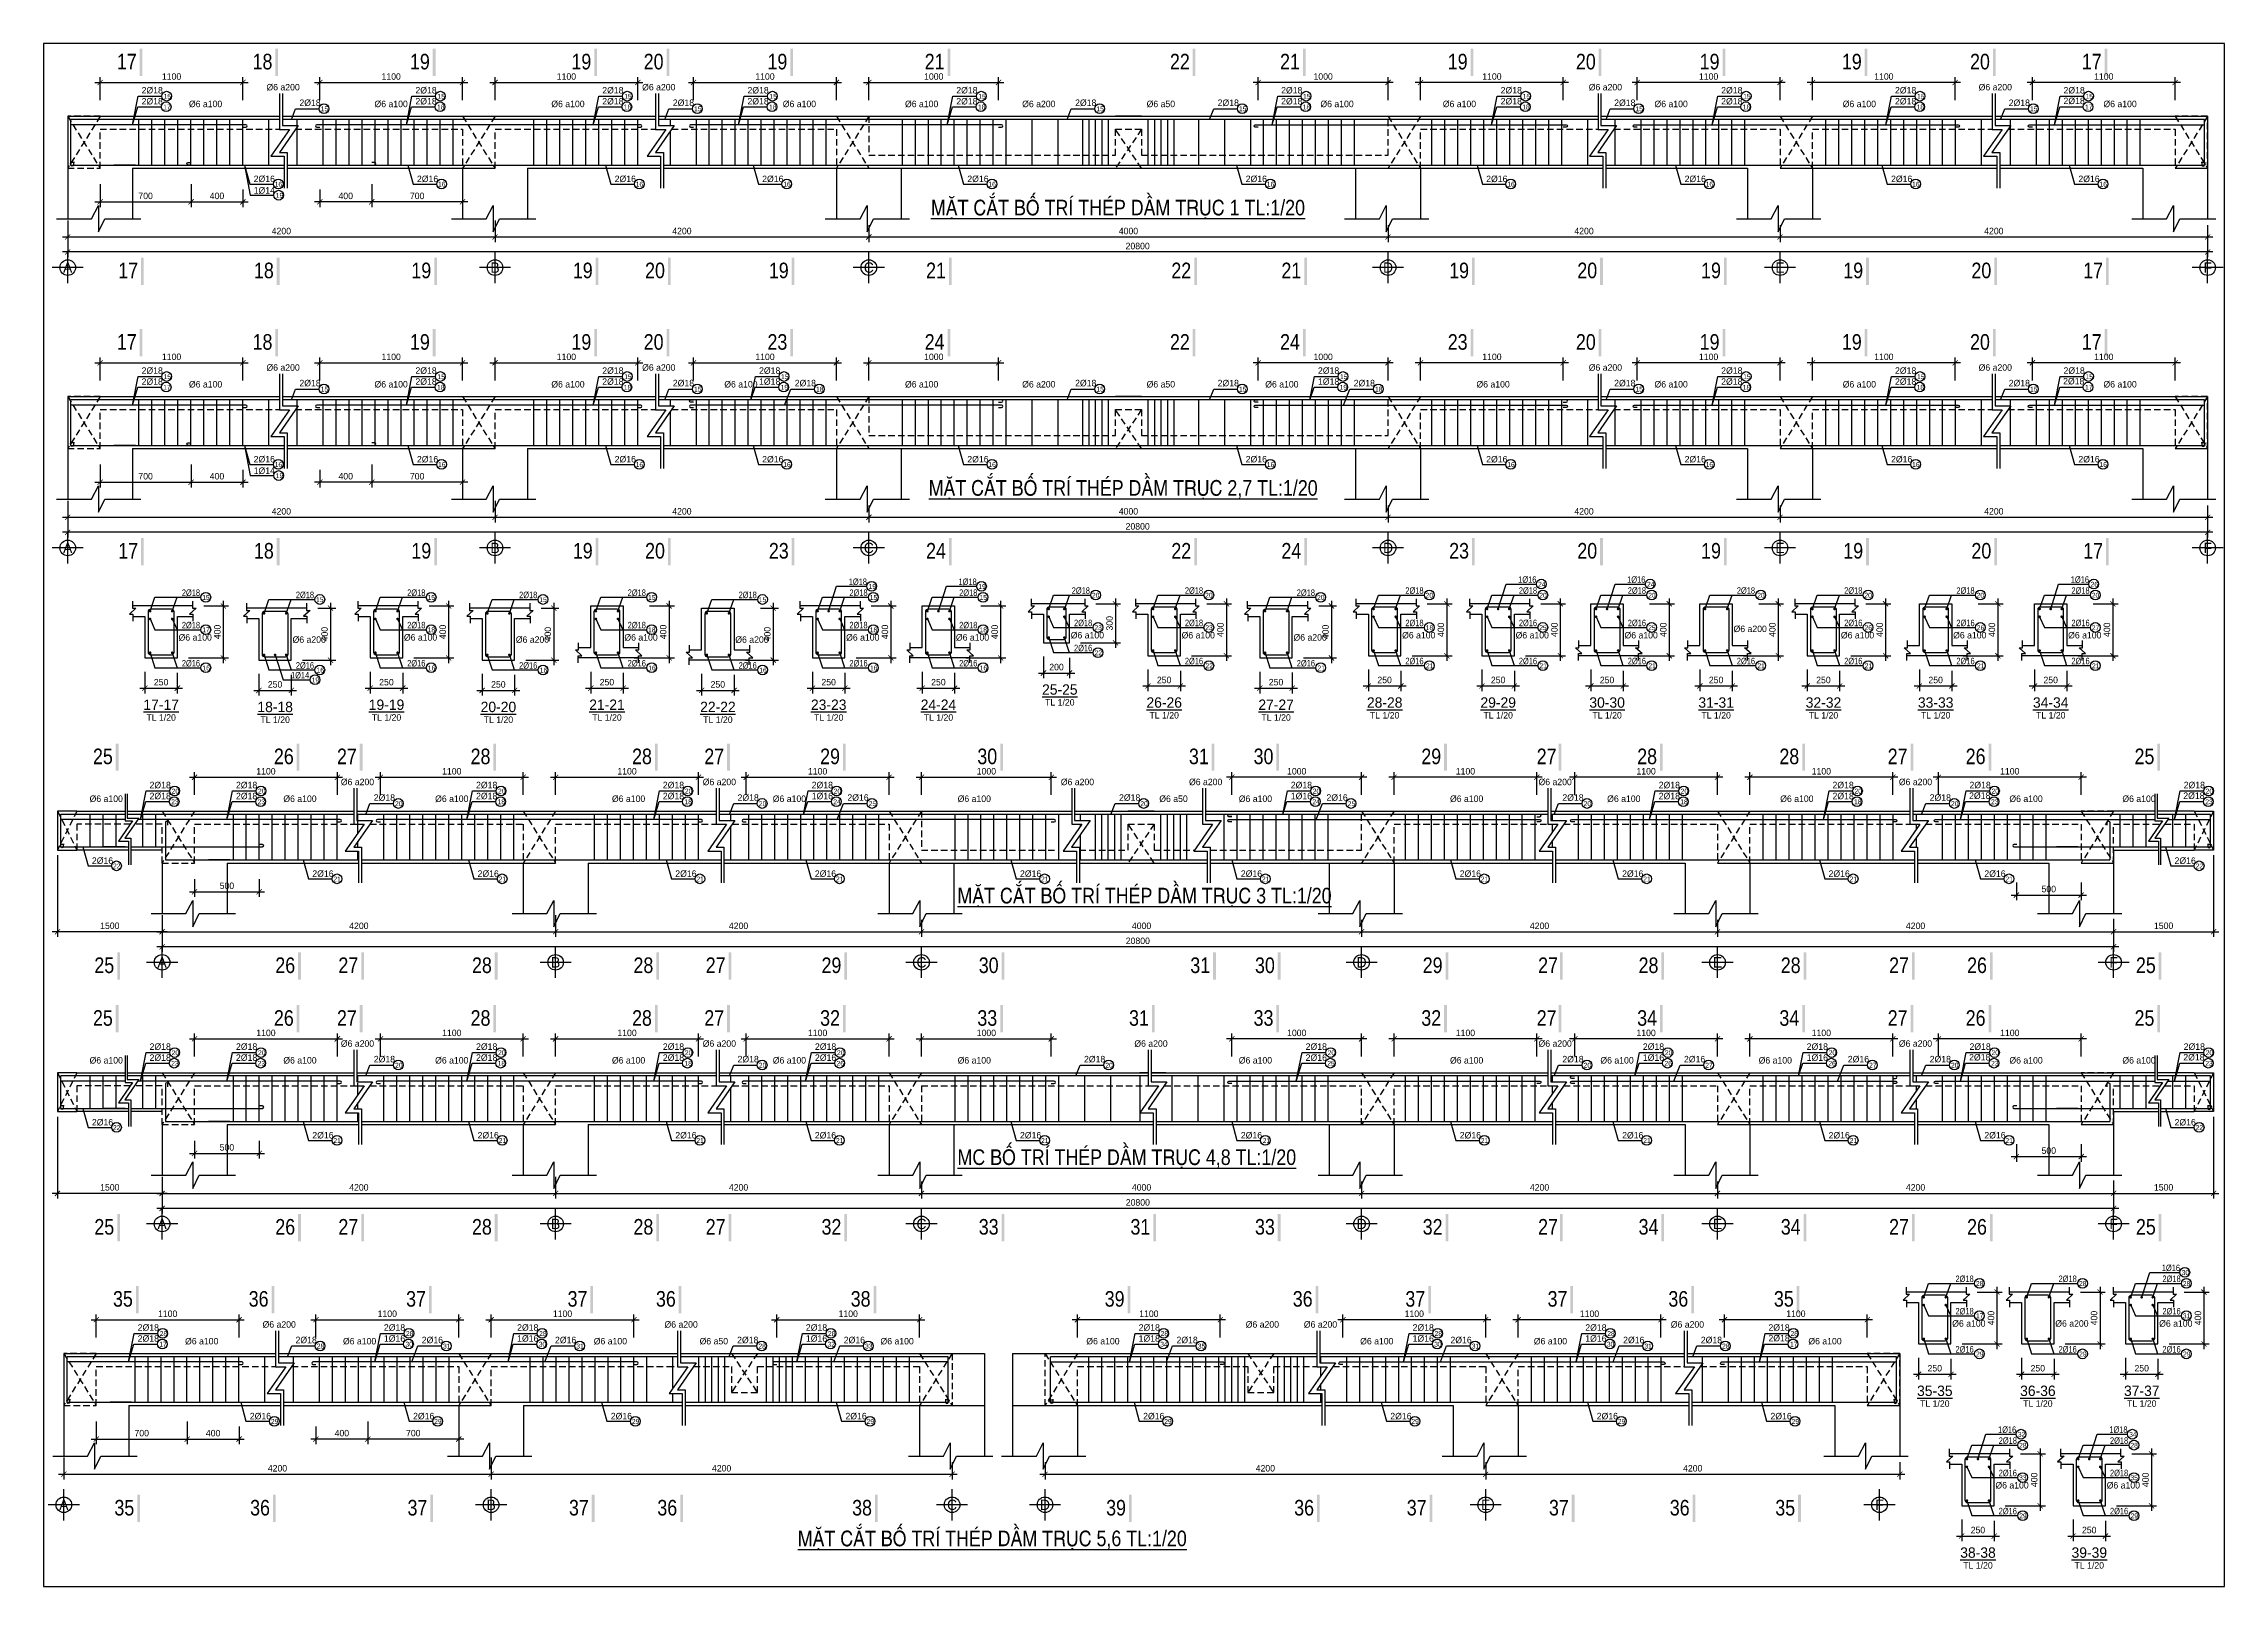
# Model space of a CAD drawing. Extents: x -317 to 4260, y -2056 to 757.
# Drawn here: x 3420 to 4260, y 163 to 757 of the extents above; entities that cross this region are included whole.
import ezdxf
from ezdxf.enums import TextEntityAlignment as Align

# ---------------------------------------------------------------- set-up
doc = ezdxf.new("R2010")
doc.units = 0
doc.header["$MEASUREMENT"] = 0
doc.linetypes.add('CENTER2', pattern=[1.125, 0.75, -0.125, 0.125, -0.125])
doc.linetypes.add('HIDDEN', pattern=[0.375, 0.25, -0.125])
doc.layers.get('0').update_dxf_attribs({"linetype": 'CONTINUOUS'})
doc.layers.get('DEFPOINTS').update_dxf_attribs({"linetype": 'CONTINUOUS'})
for name, color, linetype in [('cot', 8, 'CONTINUOUS'), ('DAI', 3, 'CONTINUOUS'), ('DIM', 1, 'CONTINUOUS'), ('DUT', 7, 'CENTER2'), ('MOTAAR', 1, 'CONTINUOUS'), ('TEXT', 7, 'CONTINUOUS'), ('THEP', 6, 'CONTINUOUS'), ('TU1', 9, 'CONTINUOUS'), ('TUONG', 7, 'CONTINUOUS')]:
    doc.layers.add(name, color=color, linetype=linetype)
doc.styles.add('DIM-NEW', font='VHELVCN.TTF')
doc.styles.add('style1', font='VGOUDYN.TTF')
doc.styles.add('T1', font='romans.shx')
doc.styles.add('T2', font='VTIMESN.TTF')
doc.dimstyles.new('TL20', dxfattribs={"dimtxt": 2.5, "dimasz": 2, "dimexe": 2, "dimexo": 2, "dimgap": 1, "dimtad": 1, "dimdec": 0, "dimlfac": 20, "dimzin": 0, "dimdsep": 46, "dimtxsty": 'T2', "dimblk": 'ARCHTICK', "dimcen": 2.5, "dimdle": 2, "dimclrd": 1, "dimclre": 1, "dimclrt": 2, "dimadec": 0, "dimazin": 0, "dimtfac": 1, "dimtdec": 0, "dimtix": 1, "dimtofl": 0, "dimtmove": 0, "dimatfit": 0, "dimldrblk": 'ARCHTICK', "dimfxl": 0, "dimtolj": 1, "dimtzin": 0, "dimlwd": -1, "dimlwe": -1, "dimarcsym": 0})

msp = doc.modelspace()

# ---------------------------------------------------------------- texts
at = {"layer": 'TEXT', "ltscale": 10}
for s, height, style, p in [('17', 6, 'DIM-NEW', (3448.59, 746.67)), ('18', 6, 'DIM-NEW', (3500.857, 746.67)), ('19', 6, 'DIM-NEW', (3561.485, 746.67)), ('19', 6, 'DIM-NEW', (3623.68, 746.67)), ('20', 6, 'DIM-NEW', (3651.507, 746.67)), ('19', 6, 'DIM-NEW', (3699.184, 746.67)), ('21', 6, 'DIM-NEW', (3759.746, 746.67)), ('22', 6, 'DIM-NEW', (3854.214, 746.67)), ('21', 6, 'DIM-NEW', (3896.62, 746.67)), ('19', 6, 'DIM-NEW', (3961.226, 746.67)), ('20', 6, 'DIM-NEW', (4010.586, 746.67)), ('19', 6, 'DIM-NEW', (4058.262, 746.67)), ('19', 6, 'DIM-NEW', (4113.037, 746.67)), ('20', 6, 'DIM-NEW', (4162.396, 746.67)), ('17', 6, 'DIM-NEW', (4205.445, 746.67)), ('2%%25418', 2.5, 'style1', (3458.108, 737.395)), ('%%2546 a200', 2.5, 'style1', (3506.193, 738.576)), ('2%%25418', 2.5, 'style1', (3563.587, 737.395)), ('2%%25418', 2.5, 'style1', (3635.54, 737.395)), ('%%2546 a200', 2.5, 'style1', (3650.895, 738.576)), ('2%%25418', 2.5, 'style1', (3691.481, 737.395)), ('2%%25418', 2.5, 'style1', (3771.919, 737.395)), ('2%%25418', 2.5, 'style1', (3897.042, 737.395)), ('2%%25418', 2.5, 'style1', (3981.603, 737.395)), ('%%2546 a200', 2.5, 'style1', (4015.53, 738.576)), ('2%%25418', 2.5, 'style1', (4066.551, 737.395)), ('2%%25418', 2.5, 'style1', (4133.497, 737.395)), ('%%2546 a200', 2.5, 'style1', (4165.717, 738.576)), ('2%%25418', 2.5, 'style1', (4198.409, 737.395)), ('2%%25418', 2.5, 'style1', (3458.108, 733.168)), ('17', 1.875, 'DIM-NEW', (3466.433, 731.266)), ('15', 1.875, 'DIM-NEW', (3466.588, 735.357)), ('%%2546 a100', 2.5, 'style1', (3476.339, 732.124)), ('2%%25418', 2.5, 'style1', (3518.898, 732.577)), ('15', 1.875, 'DIM-NEW', (3527.097, 730.539)), ('%%2546 a100', 2.5, 'style1', (3547.818, 732.124)), ('2%%25418', 2.5, 'style1', (3563.587, 733.168)), ('18', 1.875, 'DIM-NEW', (3571.912, 731.266)), ('15', 1.875, 'DIM-NEW', (3572.067, 735.357)), ('%%2546 a100', 2.5, 'style1', (3615.922, 732.124)), ('2%%25418', 2.5, 'style1', (3635.54, 733.168)), ('18', 1.875, 'DIM-NEW', (3643.865, 731.266)), ('15', 1.875, 'DIM-NEW', (3644.02, 735.357)), ('2%%25418', 2.5, 'style1', (3662.728, 732.577)), ('15', 1.875, 'DIM-NEW', (3670.927, 730.539)), ('2%%25418', 2.5, 'style1', (3691.481, 733.168)), ('18', 1.875, 'DIM-NEW', (3699.806, 731.266)), ('15', 1.875, 'DIM-NEW', (3699.961, 735.357)), ('%%2546 a100', 2.5, 'style1', (3705.078, 732.124)), ('%%2546 a100', 2.5, 'style1', (3752.156, 732.124)), ('2%%25418', 2.5, 'style1', (3771.919, 733.168)), ('18', 1.875, 'DIM-NEW', (3780.244, 731.266)), ('15', 1.875, 'DIM-NEW', (3780.399, 735.357)), ('%%2546 a200', 2.5, 'style1', (3797.287, 732.124)), ('2%%25418', 2.5, 'style1', (3817.686, 732.577)), ('15', 1.875, 'DIM-NEW', (3825.885, 730.539)), ('%%2546 a50', 2.5, 'style1', (3845.227, 732.124)), ('2%%25418', 2.5, 'style1', (3872.585, 732.577)), ('15', 1.875, 'DIM-NEW', (3880.784, 730.539)), ('2%%25418', 2.5, 'style1', (3897.042, 733.168)), ('18', 1.875, 'DIM-NEW', (3905.367, 731.266)), ('15', 1.875, 'DIM-NEW', (3905.522, 735.357)), ('%%2546 a100', 2.5, 'style1', (3912.162, 732.124)), ('%%2546 a100', 2.5, 'style1', (3959.31, 732.124)), ('2%%25418', 2.5, 'style1', (3981.603, 733.168)), ('18', 1.875, 'DIM-NEW', (3989.928, 731.266)), ('15', 1.875, 'DIM-NEW', (3990.083, 735.357)), ('2%%25418', 2.5, 'style1', (4025.327, 732.577)), ('15', 1.875, 'DIM-NEW', (4033.526, 730.539)), ('%%2546 a100', 2.5, 'style1', (4040.853, 732.124)), ('2%%25418', 2.5, 'style1', (4066.551, 733.168)), ('18', 1.875, 'DIM-NEW', (4074.876, 731.266)), ('15', 1.875, 'DIM-NEW', (4075.031, 735.357)), ('%%2546 a100', 2.5, 'style1', (4113.35, 732.124)), ('2%%25418', 2.5, 'style1', (4133.497, 733.168)), ('18', 1.875, 'DIM-NEW', (4141.822, 731.266)), ('15', 1.875, 'DIM-NEW', (4141.977, 735.357)), ('2%%25418', 2.5, 'style1', (4177.289, 732.577)), ('15', 1.875, 'DIM-NEW', (4185.488, 730.539)), ('2%%25418', 2.5, 'style1', (4198.409, 733.304)), ('17', 1.875, 'DIM-NEW', (4206.734, 731.266)), ('15', 1.875, 'DIM-NEW', (4206.889, 735.357)), ('%%2546 a100', 2.5, 'style1', (4213.776, 732.124)), ('2%%25416', 2.5, 'style1', (3501.278, 703.273)), ('2%%25416', 2.5, 'style1', (3564.171, 703.273)), ('2%%25416', 2.5, 'style1', (3640.329, 703.273)), ('2%%25416', 2.5, 'style1', (3697.158, 703.273)), ('2%%25416', 2.5, 'style1', (3776.165, 703.273)), ('2%%25416', 2.5, 'style1', (3883.396, 703.273)), ('2%%25416', 2.5, 'style1', (3976.024, 703.273)), ('2%%25416', 2.5, 'style1', (4052.461, 703.273)), ('2%%25416', 2.5, 'style1', (4131.978, 703.273)), ('2%%25416', 2.5, 'style1', (4204.133, 703.273)), ('1%%25414', 2.5, 'style1', (3501.278, 698.843)), ('16', 1.875, 'DIM-NEW', (3509.4, 701.523)), ('19', 1.875, 'DIM-NEW', (3509.797, 697.23)), ('16', 1.875, 'DIM-NEW', (3572.293, 701.523)), ('16', 1.875, 'DIM-NEW', (3648.451, 701.523)), ('16', 1.875, 'DIM-NEW', (3705.28, 701.523)), ('16', 1.875, 'DIM-NEW', (3784.287, 701.523)), ('16', 1.875, 'DIM-NEW', (3891.519, 701.523)), ('16', 1.875, 'DIM-NEW', (3984.146, 701.523)), ('16', 1.875, 'DIM-NEW', (4060.584, 701.523)), ('16', 1.875, 'DIM-NEW', (4140.101, 701.523)), ('16', 1.875, 'DIM-NEW', (4212.255, 701.523)), ('17', 6, 'DIM-NEW', (3449.13, 666.258)), ('18', 6, 'DIM-NEW', (3501.397, 666.258)), ('19', 6, 'DIM-NEW', (3562.024, 666.258)), ('19', 6, 'DIM-NEW', (3624.22, 666.258)), ('20', 6, 'DIM-NEW', (3652.047, 666.258)), ('19', 6, 'DIM-NEW', (3699.723, 666.258)), ('21', 6, 'DIM-NEW', (3760.285, 666.258)), ('22', 6, 'DIM-NEW', (3854.753, 666.258)), ('21', 6, 'DIM-NEW', (3897.159, 666.258)), ('19', 6, 'DIM-NEW', (3961.766, 666.258)), ('20', 6, 'DIM-NEW', (4011.125, 666.258)), ('19', 6, 'DIM-NEW', (4058.802, 666.258)), ('19', 6, 'DIM-NEW', (4113.576, 666.258)), ('20', 6, 'DIM-NEW', (4162.936, 666.258)), ('17', 6, 'DIM-NEW', (4205.985, 666.258)), ('17', 6, 'DIM-NEW', (3448.59, 638.733)), ('18', 6, 'DIM-NEW', (3500.857, 638.733)), ('19', 6, 'DIM-NEW', (3561.485, 638.733)), ('19', 6, 'DIM-NEW', (3623.68, 638.733)), ('20', 6, 'DIM-NEW', (3651.507, 638.733)), ('23', 6, 'DIM-NEW', (3699.184, 638.733)), ('24', 6, 'DIM-NEW', (3759.746, 638.733)), ('22', 6, 'DIM-NEW', (3854.214, 638.733)), ('24', 6, 'DIM-NEW', (3896.62, 638.733)), ('23', 6, 'DIM-NEW', (3961.226, 638.733)), ('20', 6, 'DIM-NEW', (4010.586, 638.733)), ('19', 6, 'DIM-NEW', (4058.262, 638.733)), ('19', 6, 'DIM-NEW', (4113.037, 638.733)), ('20', 6, 'DIM-NEW', (4162.396, 638.733)), ('17', 6, 'DIM-NEW', (4205.445, 638.733)), ('2%%25418', 2.5, 'style1', (3458.108, 629.458)), ('%%2546 a200', 2.5, 'style1', (3506.193, 630.639)), ('2%%25418', 2.5, 'style1', (3563.587, 629.458)), ('2%%25418', 2.5, 'style1', (3635.54, 629.458)), ('%%2546 a200', 2.5, 'style1', (3650.895, 630.639)), ('2%%25418', 2.5, 'style1', (3695.942, 629.458)), ('2%%25418', 2.5, 'style1', (3911.24, 629.458)), ('%%2546 a200', 2.5, 'style1', (4015.53, 630.639)), ('2%%25418', 2.5, 'style1', (4066.551, 629.458)), ('2%%25418', 2.5, 'style1', (4133.497, 629.458)), ('%%2546 a200', 2.5, 'style1', (4165.717, 630.639)), ('2%%25418', 2.5, 'style1', (4198.409, 629.458)), ('2%%25418', 2.5, 'style1', (3458.108, 625.231)), ('17', 1.875, 'DIM-NEW', (3466.433, 623.329)), ('15', 1.875, 'DIM-NEW', (3466.588, 627.42)), ('%%2546 a100', 2.5, 'style1', (3476.339, 624.187)), ('2%%25418', 2.5, 'style1', (3518.898, 624.64)), ('15', 1.875, 'DIM-NEW', (3527.097, 622.602)), ('%%2546 a100', 2.5, 'style1', (3547.818, 624.187)), ('2%%25418', 2.5, 'style1', (3563.587, 625.231)), ('18', 1.875, 'DIM-NEW', (3571.912, 623.329)), ('15', 1.875, 'DIM-NEW', (3572.067, 627.42)), ('%%2546 a100', 2.5, 'style1', (3615.922, 624.187)), ('2%%25418', 2.5, 'style1', (3635.54, 625.231)), ('18', 1.875, 'DIM-NEW', (3643.865, 623.329)), ('15', 1.875, 'DIM-NEW', (3644.02, 627.42)), ('2%%25418', 2.5, 'style1', (3662.728, 624.64)), ('15', 1.875, 'DIM-NEW', (3670.927, 622.602)), ('%%2546 a100', 2.5, 'style1', (3682.546, 624.187)), ('1%%25418', 2.5, 'style1', (3695.942, 625.231)), ('19', 1.875, 'DIM-NEW', (3704.267, 623.329)), ('15', 1.875, 'DIM-NEW', (3704.422, 627.42)), ('2%%25418', 2.5, 'style1', (3709.691, 624.64)), ('18', 1.875, 'DIM-NEW', (3717.89, 622.602)), ('%%2546 a100', 2.5, 'style1', (3752.156, 624.187)), ('%%2546 a200', 2.5, 'style1', (3797.287, 624.187)), ('2%%25418', 2.5, 'style1', (3817.686, 624.64)), ('15', 1.875, 'DIM-NEW', (3825.885, 622.602)), ('%%2546 a50', 2.5, 'style1', (3845.227, 624.187)), ('2%%25418', 2.5, 'style1', (3872.585, 624.64)), ('15', 1.875, 'DIM-NEW', (3880.784, 622.602)), ('%%2546 a100', 2.5, 'style1', (3890.912, 624.187)), ('1%%25418', 2.5, 'style1', (3911.24, 625.231)), ('19', 1.875, 'DIM-NEW', (3919.565, 623.329)), ('15', 1.875, 'DIM-NEW', (3919.72, 627.42)), ('2%%25418', 2.5, 'style1', (3924.989, 624.64)), ('18', 1.875, 'DIM-NEW', (3933.188, 622.602)), ('%%2546 a100', 2.5, 'style1', (3972.267, 624.187)), ('2%%25418', 2.5, 'style1', (4025.327, 624.64)), ('15', 1.875, 'DIM-NEW', (4033.526, 622.602)), ('%%2546 a100', 2.5, 'style1', (4040.853, 624.187)), ('2%%25418', 2.5, 'style1', (4066.551, 625.231)), ('18', 1.875, 'DIM-NEW', (4074.876, 623.329)), ('15', 1.875, 'DIM-NEW', (4075.031, 627.42)), ('%%2546 a100', 2.5, 'style1', (4113.35, 624.187)), ('2%%25418', 2.5, 'style1', (4133.497, 625.231)), ('18', 1.875, 'DIM-NEW', (4141.822, 623.329)), ('15', 1.875, 'DIM-NEW', (4141.977, 627.42)), ('2%%25418', 2.5, 'style1', (4177.289, 624.64)), ('15', 1.875, 'DIM-NEW', (4185.488, 622.602)), ('2%%25418', 2.5, 'style1', (4198.254, 625.367)), ('17', 1.875, 'DIM-NEW', (4206.734, 623.329)), ('15', 1.875, 'DIM-NEW', (4206.889, 627.42)), ('%%2546 a100', 2.5, 'style1', (4213.776, 624.187)), ('2%%25416', 2.5, 'style1', (3501.278, 595.336)), ('2%%25416', 2.5, 'style1', (3564.171, 595.336)), ('2%%25416', 2.5, 'style1', (3640.329, 595.336)), ('2%%25416', 2.5, 'style1', (3697.158, 595.336)), ('2%%25416', 2.5, 'style1', (3776.165, 595.336)), ('2%%25416', 2.5, 'style1', (3883.396, 595.336)), ('2%%25416', 2.5, 'style1', (3976.024, 595.336)), ('2%%25416', 2.5, 'style1', (4052.461, 595.336)), ('2%%25416', 2.5, 'style1', (4131.978, 595.336)), ('2%%25416', 2.5, 'style1', (4204.133, 595.336)), ('1%%25414', 2.5, 'style1', (3501.278, 590.907)), ('16', 1.875, 'DIM-NEW', (3509.4, 593.586)), ('19', 1.875, 'DIM-NEW', (3509.797, 589.293)), ('16', 1.875, 'DIM-NEW', (3572.293, 593.586)), ('16', 1.875, 'DIM-NEW', (3648.451, 593.586)), ('16', 1.875, 'DIM-NEW', (3705.28, 593.586)), ('16', 1.875, 'DIM-NEW', (3784.287, 593.586)), ('16', 1.875, 'DIM-NEW', (3891.519, 593.586)), ('16', 1.875, 'DIM-NEW', (3984.146, 593.586)), ('16', 1.875, 'DIM-NEW', (4060.584, 593.586)), ('16', 1.875, 'DIM-NEW', (4140.101, 593.586)), ('16', 1.875, 'DIM-NEW', (4212.255, 593.586)), ('17', 6, 'DIM-NEW', (3449.13, 558.321)), ('18', 6, 'DIM-NEW', (3501.397, 558.321)), ('19', 6, 'DIM-NEW', (3562.024, 558.321)), ('19', 6, 'DIM-NEW', (3624.22, 558.321)), ('20', 6, 'DIM-NEW', (3652.047, 558.321)), ('23', 6, 'DIM-NEW', (3699.723, 558.321)), ('24', 6, 'DIM-NEW', (3760.285, 558.321)), ('22', 6, 'DIM-NEW', (3854.753, 558.321)), ('24', 6, 'DIM-NEW', (3897.159, 558.321)), ('23', 6, 'DIM-NEW', (3961.766, 558.321)), ('20', 6, 'DIM-NEW', (4011.125, 558.321)), ('19', 6, 'DIM-NEW', (4058.802, 558.321)), ('19', 6, 'DIM-NEW', (4113.576, 558.321)), ('20', 6, 'DIM-NEW', (4162.936, 558.321)), ('17', 6, 'DIM-NEW', (4205.985, 558.321)), ('19', 1.875, 'DIM-NEW', (3738.145, 546.632)), ('19', 1.875, 'DIM-NEW', (3780.421, 546.632)), ('24', 1.875, 'DIM-NEW', (3996.018, 547.476)), ('24', 1.875, 'DIM-NEW', (4037.975, 547.476)), ('26', 1.875, 'DIM-NEW', (4208.851, 547.476)), ('15', 1.875, 'DIM-NEW', (3481.476, 542.413)), ('15', 1.875, 'DIM-NEW', (3525.322, 541.569)), ('15', 1.875, 'DIM-NEW', (3568.276, 542.413)), ('15', 1.875, 'DIM-NEW', (3611.316, 541.569)), ('15', 1.875, 'DIM-NEW', (3653.203, 542.413)), ('15', 1.875, 'DIM-NEW', (3695.859, 541.569)), ('15', 1.875, 'DIM-NEW', (3738.604, 542.413)), ('15', 1.875, 'DIM-NEW', (3780.88, 542.413)), ('20', 1.875, 'DIM-NEW', (3824.176, 543.256)), ('20', 1.875, 'DIM-NEW', (3867.766, 543.256)), ('20', 1.875, 'DIM-NEW', (3910.868, 542.413)), ('20', 1.875, 'DIM-NEW', (3952.694, 543.256)), ('20', 1.875, 'DIM-NEW', (3996.477, 543.256)), ('20', 1.875, 'DIM-NEW', (4038.433, 543.256)), ('20', 1.875, 'DIM-NEW', (4080.432, 543.256)), ('20', 1.875, 'DIM-NEW', (4121.714, 543.256)), ('20', 1.875, 'DIM-NEW', (4164.94, 543.256)), ('20', 1.875, 'DIM-NEW', (4209.31, 543.256)), ('%%2546 a100', 2.5, 'style1', (3472.346, 526.723)), ('17', 1.875, 'DIM-NEW', (3481.476, 529.939)), ('%%2546 a100', 2.5, 'style1', (3559.146, 526.723)), ('18', 1.875, 'DIM-NEW', (3568.276, 529.939)), ('%%2546 a100', 2.5, 'style1', (3644.073, 526.723)), ('18', 1.875, 'DIM-NEW', (3653.203, 529.939)), ('%%2546 a100', 2.5, 'style1', (3729.474, 526.723)), ('18', 1.875, 'DIM-NEW', (3738.604, 529.939)), ('%%2546 a100', 2.5, 'style1', (3771.75, 526.723)), ('18', 1.875, 'DIM-NEW', (3780.88, 529.939)), ('%%2546 a100', 2.5, 'style1', (3815.994, 527.567)), ('23', 1.875, 'DIM-NEW', (3825.124, 530.783)), ('%%2546 a100', 2.5, 'style1', (3858.699, 527.567)), ('23', 1.875, 'DIM-NEW', (3867.829, 530.783)), ('%%2546 a200', 2.5, 'style1', (3901.8, 526.723)), ('%%2546 a100', 2.5, 'style1', (3943.626, 527.567)), ('18', 1.875, 'DIM-NEW', (3952.756, 530.783)), ('%%2546 a100', 2.5, 'style1', (3987.347, 527.567)), ('25', 1.875, 'DIM-NEW', (3996.477, 530.783)), ('%%2546 a100', 2.5, 'style1', (4029.303, 527.567)), ('25', 1.875, 'DIM-NEW', (4038.433, 530.783)), ('%%2546 a200', 2.5, 'style1', (4071.302, 530.014)), ('%%2546 a100', 2.5, 'style1', (4112.646, 527.567)), ('26', 1.875, 'DIM-NEW', (4121.776, 530.783)), ('%%2546 a100', 2.5, 'style1', (4155.872, 527.567)), ('26', 1.875, 'DIM-NEW', (4165.002, 530.783)), ('%%2546 a100', 2.5, 'style1', (4200.18, 527.567)), ('27', 1.875, 'DIM-NEW', (4209.31, 530.783)), ('%%2546 a200', 2.5, 'style1', (3516.255, 525.879)), ('%%2546 a200', 2.5, 'style1', (3602.248, 525.879)), ('%%2546 a200', 2.5, 'style1', (3686.791, 525.879)), ('22', 1.875, 'DIM-NEW', (3825.199, 521.114)), ('16', 1.875, 'DIM-NEW', (3481.55, 515.27)), ('19', 1.875, 'DIM-NEW', (3523.629, 510.653)), ('16', 1.875, 'DIM-NEW', (3525.498, 514.426)), ('16', 1.875, 'DIM-NEW', (3568.351, 515.27)), ('16', 1.875, 'DIM-NEW', (3611.491, 514.426)), ('16', 1.875, 'DIM-NEW', (3653.278, 515.27)), ('16', 1.875, 'DIM-NEW', (3696.034, 514.426)), ('16', 1.875, 'DIM-NEW', (3738.679, 515.27)), ('16', 1.875, 'DIM-NEW', (3780.954, 515.27)), ('22', 1.875, 'DIM-NEW', (3867.903, 516.114)), ('21', 1.875, 'DIM-NEW', (3911.043, 515.27)), ('21', 1.875, 'DIM-NEW', (3952.83, 516.114)), ('21', 1.875, 'DIM-NEW', (3996.551, 516.114)), ('21', 1.875, 'DIM-NEW', (4038.508, 516.114)), ('21', 1.875, 'DIM-NEW', (4080.507, 516.114)), ('21', 1.875, 'DIM-NEW', (4121.851, 516.114)), ('21', 1.875, 'DIM-NEW', (4165.076, 516.114)), ('21', 1.875, 'DIM-NEW', (4209.384, 516.114)), ('25', 6, 'DIM-NEW', (3439.379, 479.154)), ('26', 6, 'DIM-NEW', (3509.072, 479.154)), ('27', 6, 'DIM-NEW', (3533.368, 479.154)), ('28', 6, 'DIM-NEW', (3584.834, 479.154)), ('28', 6, 'DIM-NEW', (3647.029, 479.154)), ('27', 6, 'DIM-NEW', (3674.857, 479.154)), ('29', 6, 'DIM-NEW', (3719.467, 479.154)), ('30', 6, 'DIM-NEW', (3780.029, 479.154)), ('31', 6, 'DIM-NEW', (3861.517, 479.154)), ('30', 6, 'DIM-NEW', (3886.433, 479.154)), ('29', 6, 'DIM-NEW', (3951.04, 479.154)), ('27', 6, 'DIM-NEW', (3995.481, 479.154)), ('28', 6, 'DIM-NEW', (4034.186, 479.154)), ('28', 6, 'DIM-NEW', (4088.96, 479.154)), ('27', 6, 'DIM-NEW', (4130.677, 479.154)), ('26', 6, 'DIM-NEW', (4160.722, 479.154)), ('25', 6, 'DIM-NEW', (4225.759, 479.154)), ('2%%25418', 2.5, 'style1', (3461.187, 469.879)), ('2%%25418', 2.5, 'style1', (3494.469, 469.879)), ('%%2546 a200', 2.5, 'style1', (3534.845, 471.061)), ('2%%25418', 2.5, 'style1', (3586.936, 469.879)), ('2%%25418', 2.5, 'style1', (3658.889, 469.879)), ('%%2546 a200', 2.5, 'style1', (3674.244, 471.061)), ('2%%25418', 2.5, 'style1', (3716.226, 469.879)), ('%%2546 a200', 2.5, 'style1', (3812.17, 471.061)), ('%%2546 a200', 2.5, 'style1', (3861.554, 471.061)), ('2%%25418', 2.5, 'style1', (3900.757, 469.879)), ('%%2546 a200', 2.5, 'style1', (3996.176, 471.061)), ('2%%25418', 2.5, 'style1', (4042.474, 469.879)), ('2%%25418', 2.5, 'style1', (4109.42, 469.879)), ('%%2546 a200', 2.5, 'style1', (4134.971, 471.061)), ('2%%25418', 2.5, 'style1', (4162.189, 469.879)), ('2%%25418', 2.5, 'style1', (4244.699, 469.879)), ('%%2546 a100', 2.5, 'style1', (3438.075, 464.609)), ('2%%25418', 2.5, 'style1', (3461.187, 465.652)), ('23', 1.875, 'DIM-NEW', (3469.512, 463.751)), ('20', 1.875, 'DIM-NEW', (3469.667, 467.841)), ('2%%25418', 2.5, 'style1', (3494.469, 465.652)), ('23', 1.875, 'DIM-NEW', (3502.795, 463.751)), ('20', 1.875, 'DIM-NEW', (3502.95, 467.841)), ('%%2546 a100', 2.5, 'style1', (3512.701, 464.609)), ('2%%25418', 2.5, 'style1', (3547.55, 465.062)), ('20', 1.875, 'DIM-NEW', (3555.749, 463.024)), ('%%2546 a100', 2.5, 'style1', (3571.167, 464.609)), ('2%%25418', 2.5, 'style1', (3586.936, 465.652)), ('18', 1.875, 'DIM-NEW', (3595.261, 463.751)), ('20', 1.875, 'DIM-NEW', (3595.416, 467.841)), ('%%2546 a100', 2.5, 'style1', (3639.271, 464.609)), ('2%%25418', 2.5, 'style1', (3658.889, 465.652)), ('18', 1.875, 'DIM-NEW', (3667.214, 463.751)), ('20', 1.875, 'DIM-NEW', (3667.369, 467.841)), ('2%%25418', 2.5, 'style1', (3687.669, 465.062)), ('20', 1.875, 'DIM-NEW', (3695.869, 463.024)), ('%%2546 a100', 2.5, 'style1', (3701.222, 464.609)), ('1%%25416', 2.5, 'style1', (3716.226, 465.652)), ('24', 1.875, 'DIM-NEW', (3724.551, 463.751)), ('20', 1.875, 'DIM-NEW', (3724.706, 467.841)), ('2%%25416', 2.5, 'style1', (3729.974, 465.062)), ('25', 1.875, 'DIM-NEW', (3738.174, 463.024)), ('%%2546 a100', 2.5, 'style1', (3772.44, 464.609)), ('2%%25418', 2.5, 'style1', (3834.603, 465.062)), ('20', 1.875, 'DIM-NEW', (3842.802, 463.024)), ('%%2546 a50', 2.5, 'style1', (3850.101, 464.609)), ('%%2546 a100', 2.5, 'style1', (3880.726, 464.609)), ('1%%25416', 2.5, 'style1', (3900.757, 465.652)), ('24', 1.875, 'DIM-NEW', (3909.082, 463.751)), ('20', 1.875, 'DIM-NEW', (3909.237, 467.841)), ('2%%25416', 2.5, 'style1', (3914.506, 465.062)), ('25', 1.875, 'DIM-NEW', (3922.705, 463.024)), ('%%2546 a100', 2.5, 'style1', (3962.081, 464.609)), ('2%%25418', 2.5, 'style1', (4005.368, 465.062)), ('20', 1.875, 'DIM-NEW', (4013.568, 463.024)), ('%%2546 a100', 2.5, 'style1', (4022.621, 464.609)), ('2%%25418', 2.5, 'style1', (4042.474, 465.652)), ('18', 1.875, 'DIM-NEW', (4050.799, 463.751)), ('20', 1.875, 'DIM-NEW', (4050.954, 467.841)), ('%%2546 a100', 2.5, 'style1', (4089.274, 464.609)), ('2%%25418', 2.5, 'style1', (4109.42, 465.652)), ('18', 1.875, 'DIM-NEW', (4117.745, 463.751)), ('20', 1.875, 'DIM-NEW', (4117.901, 467.841)), ('2%%25418', 2.5, 'style1', (4146.863, 465.062)), ('20', 1.875, 'DIM-NEW', (4155.062, 463.024)), ('2%%25418', 2.5, 'style1', (4162.034, 465.788)), ('23', 1.875, 'DIM-NEW', (4170.514, 463.751)), ('20', 1.875, 'DIM-NEW', (4170.669, 467.841)), ('%%2546 a100', 2.5, 'style1', (4177.556, 464.609)), ('%%2546 a100', 2.5, 'style1', (4221.069, 464.609)), ('2%%25418', 2.5, 'style1', (4244.544, 465.788)), ('23', 1.875, 'DIM-NEW', (4253.024, 463.751)), ('20', 1.875, 'DIM-NEW', (4253.179, 467.841)), ('2%%25416', 2.5, 'style1', (3438.969, 440.758)), ('22', 1.875, 'DIM-NEW', (3447.091, 439.008)), ('2%%25416', 2.5, 'style1', (3523.87, 435.758)), ('2%%25416', 2.5, 'style1', (3587.52, 435.758)), ('2%%25416', 2.5, 'style1', (3663.678, 435.758)), ('2%%25416', 2.5, 'style1', (3717.441, 435.758)), ('2%%25416', 2.5, 'style1', (3796.449, 435.758)), ('2%%25416', 2.5, 'style1', (3881.518, 435.758)), ('2%%25416', 2.5, 'style1', (3965.837, 435.758)), ('2%%25416', 2.5, 'style1', (4028.385, 435.758)), ('2%%25416', 2.5, 'style1', (4107.902, 435.758)), ('2%%25416', 2.5, 'style1', (4167.913, 435.758)), ('2%%25416', 2.5, 'style1', (4241.177, 440.758)), ('22', 1.875, 'DIM-NEW', (4249.299, 439.008)), ('21', 1.875, 'DIM-NEW', (3531.992, 434.008)), ('21', 1.875, 'DIM-NEW', (3595.642, 434.008)), ('21', 1.875, 'DIM-NEW', (3671.8, 434.008)), ('21', 1.875, 'DIM-NEW', (3725.564, 434.008)), ('21', 1.875, 'DIM-NEW', (3804.571, 434.008)), ('21', 1.875, 'DIM-NEW', (3889.64, 434.008)), ('21', 1.875, 'DIM-NEW', (3973.96, 434.008)), ('21', 1.875, 'DIM-NEW', (4036.507, 434.008)), ('21', 1.875, 'DIM-NEW', (4116.024, 434.008)), ('21', 1.875, 'DIM-NEW', (4176.035, 434.008)), ('25', 6, 'DIM-NEW', (3439.918, 398.743)), ('26', 6, 'DIM-NEW', (3509.612, 398.743)), ('27', 6, 'DIM-NEW', (3533.908, 398.743)), ('28', 6, 'DIM-NEW', (3585.373, 398.743)), ('28', 6, 'DIM-NEW', (3647.569, 398.743)), ('27', 6, 'DIM-NEW', (3675.396, 398.743)), ('29', 6, 'DIM-NEW', (3720.007, 398.743)), ('30', 6, 'DIM-NEW', (3780.569, 398.743)), ('31', 6, 'DIM-NEW', (3862.056, 398.743)), ('30', 6, 'DIM-NEW', (3886.973, 398.743)), ('29', 6, 'DIM-NEW', (3951.579, 398.743)), ('27', 6, 'DIM-NEW', (3996.021, 398.743)), ('28', 6, 'DIM-NEW', (4034.725, 398.743)), ('28', 6, 'DIM-NEW', (4089.5, 398.743)), ('27', 6, 'DIM-NEW', (4131.216, 398.743)), ('26', 6, 'DIM-NEW', (4161.261, 398.743)), ('25', 6, 'DIM-NEW', (4226.299, 398.743)), ('25', 6, 'DIM-NEW', (3439.379, 378.435)), ('26', 6, 'DIM-NEW', (3509.072, 378.435)), ('27', 6, 'DIM-NEW', (3533.368, 378.435)), ('28', 6, 'DIM-NEW', (3584.834, 378.435)), ('28', 6, 'DIM-NEW', (3647.029, 378.435)), ('27', 6, 'DIM-NEW', (3674.857, 378.435)), ('32', 6, 'DIM-NEW', (3719.467, 378.435)), ('33', 6, 'DIM-NEW', (3780.029, 378.435)), ('31', 6, 'DIM-NEW', (3838.457, 378.435)), ('33', 6, 'DIM-NEW', (3886.433, 378.435)), ('32', 6, 'DIM-NEW', (3951.04, 378.435)), ('27', 6, 'DIM-NEW', (3995.481, 378.435)), ('34', 6, 'DIM-NEW', (4034.186, 378.435)), ('34', 6, 'DIM-NEW', (4088.96, 378.435)), ('27', 6, 'DIM-NEW', (4130.677, 378.435)), ('26', 6, 'DIM-NEW', (4160.722, 378.435)), ('25', 6, 'DIM-NEW', (4225.759, 378.435)), ('2%%25418', 2.5, 'style1', (3461.187, 369.16)), ('2%%25418', 2.5, 'style1', (3494.469, 369.16)), ('%%2546 a200', 2.5, 'style1', (3534.845, 370.342)), ('2%%25418', 2.5, 'style1', (3586.936, 369.16)), ('2%%25418', 2.5, 'style1', (3658.889, 369.16)), ('%%2546 a200', 2.5, 'style1', (3674.244, 370.342)), ('2%%25418', 2.5, 'style1', (3717.483, 369.16)), ('%%2546 a200', 2.5, 'style1', (3840.501, 370.342)), ('2%%25418', 2.5, 'style1', (3906.487, 369.16)), ('%%2546 a200', 2.5, 'style1', (3996.176, 370.342)), ('2%%25418', 2.5, 'style1', (4036.374, 369.16)), ('2%%25418', 2.5, 'style1', (4099.489, 369.16)), ('%%2546 a200', 2.5, 'style1', (4134.971, 370.342)), ('2%%25418', 2.5, 'style1', (4162.189, 369.16)), ('2%%25418', 2.5, 'style1', (4244.699, 369.16)), ('%%2546 a100', 2.5, 'style1', (3438.075, 363.89)), ('2%%25418', 2.5, 'style1', (3461.187, 364.933)), ('23', 1.875, 'DIM-NEW', (3469.512, 363.031)), ('20', 1.875, 'DIM-NEW', (3469.667, 367.122)), ('2%%25418', 2.5, 'style1', (3494.469, 364.933)), ('23', 1.875, 'DIM-NEW', (3502.795, 363.031)), ('20', 1.875, 'DIM-NEW', (3502.95, 367.122)), ('%%2546 a100', 2.5, 'style1', (3512.701, 363.89)), ('2%%25418', 2.5, 'style1', (3547.55, 364.342)), ('20', 1.875, 'DIM-NEW', (3555.749, 362.305)), ('%%2546 a100', 2.5, 'style1', (3571.167, 363.89)), ('2%%25418', 2.5, 'style1', (3586.936, 364.933)), ('18', 1.875, 'DIM-NEW', (3595.261, 363.031)), ('20', 1.875, 'DIM-NEW', (3595.416, 367.122)), ('%%2546 a100', 2.5, 'style1', (3639.271, 363.89)), ('2%%25418', 2.5, 'style1', (3658.889, 364.933)), ('18', 1.875, 'DIM-NEW', (3667.214, 363.031)), ('20', 1.875, 'DIM-NEW', (3667.369, 367.122)), ('2%%25418', 2.5, 'style1', (3687.669, 364.342)), ('20', 1.875, 'DIM-NEW', (3695.869, 362.305)), ('%%2546 a100', 2.5, 'style1', (3701.222, 363.89)), ('2%%25416', 2.5, 'style1', (3717.483, 364.933)), ('26', 1.875, 'DIM-NEW', (3725.808, 363.031)), ('20', 1.875, 'DIM-NEW', (3725.963, 367.122)), ('%%2546 a100', 2.5, 'style1', (3772.44, 363.89)), ('2%%25418', 2.5, 'style1', (3821.115, 364.342)), ('20', 1.875, 'DIM-NEW', (3829.315, 362.305)), ('%%2546 a100', 2.5, 'style1', (3880.726, 363.89)), ('2%%25416', 2.5, 'style1', (3906.487, 364.933)), ('25', 1.875, 'DIM-NEW', (3914.812, 363.031)), ('20', 1.875, 'DIM-NEW', (3914.967, 367.122)), ('%%2546 a100', 2.5, 'style1', (3962.081, 363.89)), ('2%%25418', 2.5, 'style1', (4005.368, 364.342)), ('20', 1.875, 'DIM-NEW', (4013.568, 362.305)), ('%%2546 a100', 2.5, 'style1', (4020.012, 363.89)), ('1%%25416', 2.5, 'style1', (4036.374, 364.933)), ('26', 1.875, 'DIM-NEW', (4044.699, 363.031)), ('20', 1.875, 'DIM-NEW', (4044.854, 367.122)), ('2%%25416', 2.5, 'style1', (4052.209, 364.342)), ('27', 1.875, 'DIM-NEW', (4060.408, 362.305)), ('%%2546 a100', 2.5, 'style1', (4080.974, 363.89)), ('1%%25416', 2.5, 'style1', (4099.489, 364.933)), ('26', 1.875, 'DIM-NEW', (4107.814, 363.031)), ('20', 1.875, 'DIM-NEW', (4107.969, 367.122)), ('2%%25416', 2.5, 'style1', (4115.325, 364.342)), ('27', 1.875, 'DIM-NEW', (4123.524, 362.305)), ('2%%25418', 2.5, 'style1', (4146.863, 364.342)), ('20', 1.875, 'DIM-NEW', (4155.062, 362.305)), ('2%%25418', 2.5, 'style1', (4162.034, 365.069)), ('23', 1.875, 'DIM-NEW', (4170.514, 363.031)), ('20', 1.875, 'DIM-NEW', (4170.669, 367.122)), ('%%2546 a100', 2.5, 'style1', (4177.556, 363.89)), ('%%2546 a100', 2.5, 'style1', (4221.069, 363.89)), ('2%%25418', 2.5, 'style1', (4244.544, 365.069)), ('23', 1.875, 'DIM-NEW', (4253.024, 363.031)), ('20', 1.875, 'DIM-NEW', (4253.179, 367.122)), ('2%%25416', 2.5, 'style1', (3438.969, 340.039)), ('22', 1.875, 'DIM-NEW', (3447.091, 338.288)), ('2%%25416', 2.5, 'style1', (3523.87, 335.039)), ('2%%25416', 2.5, 'style1', (3587.52, 335.039)), ('2%%25416', 2.5, 'style1', (3663.678, 335.039)), ('2%%25416', 2.5, 'style1', (3717.441, 335.039)), ('2%%25416', 2.5, 'style1', (3796.449, 335.039)), ('2%%25416', 2.5, 'style1', (3881.518, 335.039)), ('2%%25416', 2.5, 'style1', (3965.837, 335.039)), ('2%%25416', 2.5, 'style1', (4028.385, 335.039)), ('2%%25416', 2.5, 'style1', (4107.902, 335.039)), ('2%%25416', 2.5, 'style1', (4167.913, 335.039)), ('2%%25416', 2.5, 'style1', (4241.177, 340.039)), ('22', 1.875, 'DIM-NEW', (4249.299, 338.288)), ('21', 1.875, 'DIM-NEW', (3531.992, 333.288)), ('21', 1.875, 'DIM-NEW', (3595.642, 333.288)), ('21', 1.875, 'DIM-NEW', (3671.8, 333.288)), ('21', 1.875, 'DIM-NEW', (3725.564, 333.288)), ('21', 1.875, 'DIM-NEW', (3804.571, 333.288)), ('21', 1.875, 'DIM-NEW', (3889.967, 333.288)), ('21', 1.875, 'DIM-NEW', (3973.96, 333.288)), ('21', 1.875, 'DIM-NEW', (4036.507, 333.288)), ('21', 1.875, 'DIM-NEW', (4116.024, 333.288)), ('21', 1.875, 'DIM-NEW', (4176.035, 333.288)), ('25', 6, 'DIM-NEW', (3439.918, 298.024)), ('26', 6, 'DIM-NEW', (3509.612, 298.024)), ('27', 6, 'DIM-NEW', (3533.908, 298.024)), ('28', 6, 'DIM-NEW', (3585.373, 298.024)), ('28', 6, 'DIM-NEW', (3647.569, 298.024)), ('27', 6, 'DIM-NEW', (3675.396, 298.024)), ('32', 6, 'DIM-NEW', (3720.007, 298.024)), ('33', 6, 'DIM-NEW', (3780.569, 298.024)), ('31', 6, 'DIM-NEW', (3838.997, 298.024)), ('33', 6, 'DIM-NEW', (3886.973, 298.024)), ('32', 6, 'DIM-NEW', (3951.579, 298.024)), ('27', 6, 'DIM-NEW', (3996.021, 298.024)), ('34', 6, 'DIM-NEW', (4034.725, 298.024)), ('34', 6, 'DIM-NEW', (4089.5, 298.024)), ('27', 6, 'DIM-NEW', (4131.216, 298.024)), ('26', 6, 'DIM-NEW', (4161.261, 298.024)), ('25', 6, 'DIM-NEW', (4226.299, 298.024)), ('28', 1.875, 'DIM-NEW', (4164.658, 278.252)), ('28', 1.875, 'DIM-NEW', (4204.355, 278.252)), ('30', 1.875, 'DIM-NEW', (4243.915, 282.472)), ('28', 1.875, 'DIM-NEW', (4244.373, 278.252)), ('35', 6, 'DIM-NEW', (3447.098, 270.291)), ('36', 6, 'DIM-NEW', (3499.365, 270.291)), ('37', 6, 'DIM-NEW', (3559.993, 270.291)), ('37', 6, 'DIM-NEW', (3622.188, 270.291)), ('36', 6, 'DIM-NEW', (3656.23, 270.291)), ('38', 6, 'DIM-NEW', (3731.25, 270.291)), ('39', 6, 'DIM-NEW', (3829.093, 270.291)), ('36', 6, 'DIM-NEW', (3901.521, 270.291)), ('37', 6, 'DIM-NEW', (3944.891, 270.291)), ('37', 6, 'DIM-NEW', (3999.666, 270.291)), ('36', 6, 'DIM-NEW', (4046.201, 270.291)), ('35', 6, 'DIM-NEW', (4086.85, 270.291)), ('2%%25418', 2.5, 'style1', (3456.616, 261.016)), ('28', 1.875, 'DIM-NEW', (3465.096, 258.979)), ('%%2546 a200', 2.5, 'style1', (3504.701, 262.198)), ('2%%25418', 2.5, 'style1', (3551.438, 261.016)), ('28', 1.875, 'DIM-NEW', (3559.918, 258.979)), ('2%%25418', 2.5, 'style1', (3602.761, 261.016)), ('28', 1.875, 'DIM-NEW', (3611.241, 258.979)), ('%%2546 a200', 2.5, 'style1', (3659.511, 262.198)), ('2%%25418', 2.5, 'style1', (3713.982, 261.016)), ('28', 1.875, 'DIM-NEW', (3722.462, 258.979)), ('2%%25418', 2.5, 'style1', (3842.152, 261.016)), ('28', 1.875, 'DIM-NEW', (3850.632, 258.979)), ('%%2546 a200', 2.5, 'style1', (3883.397, 262.198)), ('%%2546 a200', 2.5, 'style1', (3905.786, 262.198)), ('2%%25418', 2.5, 'style1', (3947.678, 261.016)), ('28', 1.875, 'DIM-NEW', (3956.158, 258.979)), ('2%%25418', 2.5, 'style1', (4014.192, 261.016)), ('28', 1.875, 'DIM-NEW', (4022.672, 258.979)), ('%%2546 a200', 2.5, 'style1', (4047.122, 262.198)), ('2%%25418', 2.5, 'style1', (4084.749, 261.016)), ('28', 1.875, 'DIM-NEW', (4093.229, 258.979)), ('%%2546 a100', 2.5, 'style1', (4155.528, 262.563)), ('17', 1.875, 'DIM-NEW', (4164.658, 265.779)), ('%%2546 a200', 2.5, 'style1', (4195.225, 262.563)), ('%%2546 a100', 2.5, 'style1', (4235.243, 262.563)), ('31', 1.875, 'DIM-NEW', (4244.373, 265.779)), ('2%%25418', 2.5, 'style1', (3456.616, 256.789)), ('17', 1.875, 'DIM-NEW', (3464.941, 254.888)), ('%%2546 a100', 2.5, 'style1', (3474.847, 255.746)), ('2%%25418', 2.5, 'style1', (3517.406, 256.199)), ('28', 1.875, 'DIM-NEW', (3525.605, 254.161)), ('%%2546 a100', 2.5, 'style1', (3535.669, 255.746)), ('1%%25416', 2.5, 'style1', (3551.438, 256.789)), ('30', 1.875, 'DIM-NEW', (3559.763, 254.888)), ('2%%25416', 2.5, 'style1', (3566.026, 256.199)), ('31', 1.875, 'DIM-NEW', (3574.225, 254.161)), ('1%%25416', 2.5, 'style1', (3602.761, 256.789)), ('30', 1.875, 'DIM-NEW', (3611.086, 254.888)), ('2%%25416', 2.5, 'style1', (3617.349, 256.199)), ('31', 1.875, 'DIM-NEW', (3625.549, 254.161)), ('%%2546 a100', 2.5, 'style1', (3632.26, 255.746)), ('%%2546 a50', 2.5, 'style1', (3673.037, 255.746)), ('2%%25418', 2.5, 'style1', (3687.496, 256.199)), ('28', 1.875, 'DIM-NEW', (3695.695, 254.161)), ('1%%25416', 2.5, 'style1', (3713.982, 256.789)), ('32', 1.875, 'DIM-NEW', (3722.307, 254.888)), ('2%%25416', 2.5, 'style1', (3728.57, 256.199)), ('33', 1.875, 'DIM-NEW', (3736.77, 254.161)), ('%%2546 a100', 2.5, 'style1', (3742.711, 255.746)), ('%%2546 a100', 2.5, 'style1', (3821.991, 255.746)), ('1%%25418', 2.5, 'style1', (3842.152, 256.789)), ('34', 1.875, 'DIM-NEW', (3850.477, 254.888)), ('2%%25418', 2.5, 'style1', (3856.741, 256.199)), ('35', 1.875, 'DIM-NEW', (3864.94, 254.161)), ('%%2546 a100', 2.5, 'style1', (3927.482, 255.746)), ('1%%25416', 2.5, 'style1', (3947.678, 256.789)), ('30', 1.875, 'DIM-NEW', (3956.003, 254.888)), ('2%%25416', 2.5, 'style1', (3962.267, 256.199)), ('31', 1.875, 'DIM-NEW', (3970.466, 254.161)), ('%%2546 a100', 2.5, 'style1', (3994.368, 255.746)), ('1%%25416', 2.5, 'style1', (4014.192, 256.789)), ('30', 1.875, 'DIM-NEW', (4022.517, 254.888)), ('2%%25416', 2.5, 'style1', (4028.78, 256.199)), ('31', 1.875, 'DIM-NEW', (4036.98, 254.161)), ('2%%25418', 2.5, 'style1', (4058.694, 256.199)), ('28', 1.875, 'DIM-NEW', (4066.893, 254.161)), ('2%%25418', 2.5, 'style1', (4084.749, 256.926)), ('17', 1.875, 'DIM-NEW', (4093.074, 254.888)), ('%%2546 a100', 2.5, 'style1', (4100.116, 255.746)), ('29', 1.875, 'DIM-NEW', (4164.732, 251.11)), ('29', 1.875, 'DIM-NEW', (4204.429, 251.11)), ('29', 1.875, 'DIM-NEW', (4244.448, 251.11)), ('2%%25416', 2.5, 'style1', (3499.786, 226.895)), ('29', 1.875, 'DIM-NEW', (3507.908, 225.145)), ('2%%25416', 2.5, 'style1', (3562.679, 226.895)), ('29', 1.875, 'DIM-NEW', (3570.801, 225.145)), ('2%%25416', 2.5, 'style1', (3638.837, 226.895)), ('29', 1.875, 'DIM-NEW', (3646.959, 225.145)), ('2%%25416', 2.5, 'style1', (3729.224, 226.895)), ('29', 1.875, 'DIM-NEW', (3737.346, 225.145)), ('2%%25416', 2.5, 'style1', (3843.891, 226.895)), ('29', 1.875, 'DIM-NEW', (3852.013, 225.145)), ('2%%25416', 2.5, 'style1', (3939.091, 226.895)), ('29', 1.875, 'DIM-NEW', (3947.213, 225.145)), ('2%%25416', 2.5, 'style1', (4018.608, 226.895)), ('29', 1.875, 'DIM-NEW', (4026.73, 225.145)), ('2%%25416', 2.5, 'style1', (4085.538, 226.895)), ('29', 1.875, 'DIM-NEW', (4093.66, 225.145)), ('32', 1.875, 'DIM-NEW', (4180.833, 220.174)), ('34', 1.875, 'DIM-NEW', (4223.704, 220.174)), ('28', 1.875, 'DIM-NEW', (4181.291, 215.955)), ('28', 1.875, 'DIM-NEW', (4224.163, 215.955)), ('%%2546 a100', 2.5, 'style1', (4172.161, 200.265)), ('33', 1.875, 'DIM-NEW', (4181.291, 203.481)), ('%%2546 a100', 2.5, 'style1', (4215.033, 200.265)), ('35', 1.875, 'DIM-NEW', (4224.163, 203.481)), ('35', 6, 'DIM-NEW', (3447.638, 189.88)), ('36', 6, 'DIM-NEW', (3499.905, 189.88)), ('37', 6, 'DIM-NEW', (3560.532, 189.88)), ('37', 6, 'DIM-NEW', (3622.728, 189.88)), ('36', 6, 'DIM-NEW', (3656.77, 189.88)), ('38', 6, 'DIM-NEW', (3731.789, 189.88)), ('39', 6, 'DIM-NEW', (3829.632, 189.88)), ('36', 6, 'DIM-NEW', (3902.061, 189.88)), ('37', 6, 'DIM-NEW', (3945.431, 189.88)), ('37', 6, 'DIM-NEW', (4000.206, 189.88)), ('36', 6, 'DIM-NEW', (4046.74, 189.88)), ('35', 6, 'DIM-NEW', (4087.39, 189.88)), ('29', 1.875, 'DIM-NEW', (4181.366, 188.812)), ('29', 1.875, 'DIM-NEW', (4224.238, 188.812))]:
    msp.add_text(s, height=height, dxfattribs=dict(at, style=style)).set_placement(p)
at = {"layer": 'TEXT', "style": 'DIM-NEW'}
for s, p in [('%%UMAËT CAÉT BOÁ TRÍ THEÙP DAÀM TRUÏC 1 TL:1/20', (3762.138, 690.465)), ('%%UMAËT CAÉT BOÁ TRÍ THEÙP DAÀM TRUÏC 2,7 TL:1/20', (3761.276, 582.528)), ('%%UMAËT CAÉT BOÁ TRÍ THEÙP DAÀM TRUÏC 3 TL:1/20', (3772.371, 425.558)), ('%%UMC BOÁ TRÍ THEÙP DAÀM TRUÏC 4,8 TL:1/20', (3772.371, 324.838)), ('%%UMAËT CAÉT BOÁ TRÍ THEÙP DAÀM TRUÏC 5,6 TL:1/20', (3710.864, 178.044))]:
    msp.add_text(s, height=6, dxfattribs=at).set_placement(p)
for s, p in [('2%%25418', (3473.615, 543.919)), ('2%%25418', (3560.415, 543.919)), ('2%%25418', (3645.343, 543.919)), ('1%%25418', (3730.493, 548.139)), ('2%%25418', (3730.743, 543.919)), ('1%%25418', (3772.769, 548.139)), ('2%%25418', (3773.019, 543.919)), ('2%%25418', (3816.377, 544.763)), ('2%%25418', (3859.968, 544.763)), ('2%%25418', (3903.07, 543.919)), ('2%%25418', (3944.895, 544.763)), ('1%%25416', (3988.366, 548.983)), ('2%%25418', (3988.616, 544.763)), ('1%%25416', (4030.322, 548.983)), ('2%%25418', (4030.573, 544.763)), ('2%%25418', (4072.571, 544.763)), ('2%%25418', (4113.916, 544.763)), ('2%%25418', (4157.141, 544.763)), ('1%%25416', (4201.199, 548.983)), ('2%%25418', (4201.449, 544.763)), ('2%%25418', (3517.524, 543.076)), ('2%%25418', (3603.517, 543.076)), ('2%%25418', (3688.06, 543.076)), ('2%%25418', (3473.615, 531.446)), ('2%%25418', (3560.415, 531.446)), ('2%%25418', (3645.343, 531.446)), ('2%%25418', (3730.743, 531.446)), ('2%%25418', (3773.019, 531.446)), ('2%%25418', (3817.263, 532.289)), ('2%%25418', (3859.968, 532.289)), ('2%%25418', (3944.895, 532.289)), ('2%%25416', (3988.616, 532.289)), ('2%%25416', (4030.573, 532.289)), ('2%%25416', (4113.916, 532.289)), ('2%%25416', (4157.141, 532.289)), ('2%%25416', (4201.449, 532.289)), ('2%%25416', (3817.263, 522.62)), ('2%%25416', (3473.615, 516.777)), ('1%%25414', (3515.656, 512.16)), ('2%%25416', (3517.524, 515.933)), ('2%%25416', (3560.415, 516.777)), ('2%%25416', (3603.517, 515.933)), ('2%%25416', (3645.343, 516.777)), ('2%%25416', (3688.06, 515.933)), ('2%%25416', (3730.743, 516.777)), ('2%%25416', (3773.019, 516.777)), ('2%%25416', (3859.968, 517.62)), ('2%%25416', (3903.07, 516.777)), ('2%%25416', (3944.895, 517.62)), ('2%%25416', (3988.616, 517.62)), ('2%%25416', (4030.573, 517.62)), ('2%%25416', (4072.571, 517.62)), ('2%%25416', (4113.916, 517.62)), ('2%%25416', (4157.141, 517.62)), ('2%%25416', (4201.449, 517.62)), ('1%%25416', (4236.262, 283.978)), ('2%%25418', (4156.797, 279.759)), ('2%%25418', (4196.494, 279.759)), ('2%%25418', (4236.513, 279.759)), ('2%%25418', (4156.797, 267.285)), ('2%%25416', (4236.513, 267.285)), ('2%%25416', (4156.797, 252.616)), ('2%%25416', (4196.494, 252.616)), ('2%%25416', (4236.513, 252.616)), ('1%%25416', (4173.18, 221.681)), ('2%%25418', (4173.431, 217.462)), ('1%%25418', (4216.052, 221.681)), ('2%%25418', (4216.302, 217.462)), ('2%%25416', (4173.431, 204.988)), ('2%%25418', (4216.302, 204.988)), ('2%%25416', (4173.431, 190.319)), ('2%%25416', (4216.302, 190.319))]:
    e = msp.add_text(s, height=2.5, dxfattribs=at)
    e.set_placement(p)
    e.dxf.unprotected_set("ltscale", 0)
at = {"layer": 'TEXT', "char_height": 4, "attachment_point": 5, "line_spacing_factor": 0.85, "style": 'T1'}
for s, insert, width in [('{\\fVNI-Aptima|b0|i0|c0|p2;\\L17-17\\P\\H0.625x;\\lTL 1/20}', (3465.647, 499.952), 20.53333), ('{\\fVNI-Aptima|b0|i0|c0|p2;\\L19-19\\P\\H0.625x;\\lTL 1/20}', (3552.447, 499.952), 20.53333), ('{\\fVNI-Aptima|b0|i0|c0|p2;\\L21-21\\P\\H0.625x;\\lTL 1/20}', (3637.374, 499.952), 20.53333), ('{\\fVNI-Aptima|b0|i0|c0|p2;\\L23-23\\P\\H0.625x;\\lTL 1/20}', (3722.775, 499.952), 20.53333), ('{\\fVNI-Aptima|b0|i0|c0|p2;\\L24-24\\P\\H0.625x;\\lTL 1/20}', (3765.05, 499.952), 20.53333), ('{\\fVNI-Aptima|b0|i0|c0|p2;\\L25-25\\P\\H0.625x;\\lTL 1/20}', (3811.795, 505.796), 20.53333), ('{\\fVNI-Aptima|b0|i0|c0|p2;\\L26-26\\P\\H0.625x;\\lTL 1/20}', (3851.999, 500.796), 20.53333), ('{\\fVNI-Aptima|b0|i0|c0|p2;\\L27-27\\P\\H0.625x;\\lTL 1/20}', (3895.101, 499.952), 17.56522), ('{\\fVNI-Aptima|b0|i0|c0|p2;\\L28-28\\P\\H0.625x;\\lTL 1/20}', (3936.926, 500.796), 20.53333), ('{\\fVNI-Aptima|b0|i0|c0|p2;\\L29-29\\P\\H0.625x;\\lTL 1/20}', (3980.648, 500.796), 20.53333), ('{\\fVNI-Aptima|b0|i0|c0|p2;\\L30-30\\P\\H0.625x;\\lTL 1/20}', (4022.604, 500.796), 20.53333), ('{\\fVNI-Aptima|b0|i0|c0|p2;\\L31-31\\P\\H0.625x;\\lTL 1/20}', (4064.603, 500.796), 20.53333), ('{\\fVNI-Aptima|b0|i0|c0|p2;\\L32-32\\P\\H0.625x;\\lTL 1/20}', (4105.947, 500.796), 20.53333), ('{\\fVNI-Aptima|b0|i0|c0|p2;\\L33-33\\P\\H0.625x;\\lTL 1/20}', (4149.173, 500.796), 20.53333), ('{\\fVNI-Aptima|b0|i0|c0|p2;\\L34-34\\P\\H0.625x;\\lTL 1/20}', (4193.48, 500.796), 20.53333), ('{\\fVNI-Aptima|b0|i0|c0|p2;\\L18-18\\P\\H0.625x;\\lTL 1/20}', (3509.555, 499.108), 17.56522), ('{\\fVNI-Aptima|b0|i0|c0|p2;\\L20-20\\P\\H0.625x;\\lTL 1/20}', (3595.549, 499.108), 17.56522), ('{\\fVNI-Aptima|b0|i0|c0|p2;\\L22-22\\P\\H0.625x;\\lTL 1/20}', (3680.092, 499.108), 17.56522), ('{\\fVNI-Aptima|b0|i0|c0|p2;\\L35-35\\P\\H0.625x;\\lTL 1/20}', (4148.829, 235.792), 20.53333), ('{\\fVNI-Aptima|b0|i0|c0|p2;\\L36-36\\P\\H0.625x;\\lTL 1/20}', (4188.525, 235.792), 20.53333), ('{\\fVNI-Aptima|b0|i0|c0|p2;\\L37-37\\P\\H0.625x;\\lTL 1/20}', (4228.544, 235.792), 20.53333), ('{\\fVNI-Aptima|b0|i0|c0|p2;\\L38-38\\P\\H0.625x;\\lTL 1/20}', (4165.462, 173.494), 20.53333), ('{\\fVNI-Aptima|b0|i0|c0|p2;\\L39-39\\P\\H0.625x;\\lTL 1/20}', (4208.334, 173.494), 20.53333)]:
    msp.add_mtext(s, dxfattribs=dict(at, insert=insert, width=width))

# ---------------------------------------------------------------- blocks, each defined once
blk = doc.blocks.new('_ARCHTICK')
at = {"color": 0, "linetype": 'ByBlock', "const_width": 0.15}
blk.add_lwpolyline([(-0.5, -0.5), (0.5, 0.5)], dxfattribs=at)
blk = doc.blocks.new('*D152')
at = {"layer": 'DEFPOINTS', "color": 0}
for p in [(4186.42, 741.64), (4186.42, 732.83), (4241.42, 732.83)]:
    blk.add_point(p, dxfattribs=at)
at = {"layer": 'TUONG', "color": 1}
for p, q in [((4243.42, 741.64), (4184.42, 741.64)), ((4186.42, 734.83), (4186.42, 743.64)), ((4241.42, 734.83), (4241.42, 743.64))]:
    blk.add_line(p, q, dxfattribs=at)
at = {"layer": 'TUONG', "color": 1, "xscale": 2, "yscale": 2, "zscale": 2, "rotation": 180}
blk.add_blockref('_ARCHTICK', (4186.42, 741.64), dxfattribs=at)
at = {"layer": 'TUONG', "color": 1, "xscale": 2, "yscale": 2, "zscale": 2}
blk.add_blockref('_ARCHTICK', (4241.42, 741.64), dxfattribs=at)
at = {"layer": 'TUONG', "color": 2, "insert": (4213.92, 743.91), "char_height": 2.5, "attachment_point": 5, "style": 'T2'}
blk.add_mtext('\\A1;1100', dxfattribs=at)
blk = doc.blocks.new('*D151')
at = {"layer": 'DEFPOINTS', "color": 0}
for p in [(4101.7, 741.64), (4101.7, 732.83), (4156.7, 732.83)]:
    blk.add_point(p, dxfattribs=at)
at = {"layer": 'TUONG', "color": 1}
for p, q in [((4158.7, 741.64), (4099.7, 741.64)), ((4101.7, 734.83), (4101.7, 743.64)), ((4156.7, 734.83), (4156.7, 743.64))]:
    blk.add_line(p, q, dxfattribs=at)
at = {"layer": 'TUONG', "color": 1, "xscale": 2, "yscale": 2, "zscale": 2, "rotation": 180}
blk.add_blockref('_ARCHTICK', (4101.7, 741.64), dxfattribs=at)
at = {"layer": 'TUONG', "color": 1, "xscale": 2, "yscale": 2, "zscale": 2}
blk.add_blockref('_ARCHTICK', (4156.7, 741.64), dxfattribs=at)
at = {"layer": 'TUONG', "color": 2, "insert": (4129.2, 743.91), "char_height": 2.5, "attachment_point": 5, "style": 'T2'}
blk.add_mtext('\\A1;1100', dxfattribs=at)
blk = doc.blocks.new('*D150')
at = {"layer": 'DEFPOINTS', "color": 0}
for p in [(4034.2, 741.64), (4034.2, 732.83), (4089.2, 732.83)]:
    blk.add_point(p, dxfattribs=at)
at = {"layer": 'TUONG', "color": 1}
for p, q in [((4091.2, 741.64), (4032.2, 741.64)), ((4034.2, 734.83), (4034.2, 743.64)), ((4089.2, 734.83), (4089.2, 743.64))]:
    blk.add_line(p, q, dxfattribs=at)
at = {"layer": 'TUONG', "color": 1, "xscale": 2, "yscale": 2, "zscale": 2, "rotation": 180}
blk.add_blockref('_ARCHTICK', (4034.2, 741.64), dxfattribs=at)
at = {"layer": 'TUONG', "color": 1, "xscale": 2, "yscale": 2, "zscale": 2}
blk.add_blockref('_ARCHTICK', (4089.2, 741.64), dxfattribs=at)
at = {"layer": 'TUONG', "color": 2, "insert": (4061.7, 743.91), "char_height": 2.5, "attachment_point": 5, "style": 'T2'}
blk.add_mtext('\\A1;1100', dxfattribs=at)
blk = doc.blocks.new('*D149')
at = {"layer": 'DEFPOINTS', "color": 0}
for p in [(3888.23, 741.64), (3888.23, 732.83), (3938.23, 732.83)]:
    blk.add_point(p, dxfattribs=at)
at = {"layer": 'TUONG', "color": 1}
for p, q in [((3940.23, 741.64), (3886.23, 741.64)), ((3888.23, 734.83), (3888.23, 743.64)), ((3938.23, 734.83), (3938.23, 743.64))]:
    blk.add_line(p, q, dxfattribs=at)
at = {"layer": 'TUONG', "color": 1, "xscale": 2, "yscale": 2, "zscale": 2, "rotation": 180}
blk.add_blockref('_ARCHTICK', (3888.23, 741.64), dxfattribs=at)
at = {"layer": 'TUONG', "color": 1, "xscale": 2, "yscale": 2, "zscale": 2}
blk.add_blockref('_ARCHTICK', (3938.23, 741.64), dxfattribs=at)
at = {"layer": 'TUONG', "color": 2, "insert": (3913.23, 743.91), "char_height": 2.5, "attachment_point": 5, "style": 'T2'}
blk.add_mtext('\\A1;1000', dxfattribs=at)
blk = doc.blocks.new('*D148')
at = {"layer": 'DEFPOINTS', "color": 0}
for p in [(3950.73, 741.64), (3950.73, 732.83), (4005.73, 732.83)]:
    blk.add_point(p, dxfattribs=at)
at = {"layer": 'TUONG', "color": 1}
for p, q in [((4007.73, 741.64), (3948.73, 741.64)), ((3950.73, 734.83), (3950.73, 743.64)), ((4005.73, 734.83), (4005.73, 743.64))]:
    blk.add_line(p, q, dxfattribs=at)
at = {"layer": 'TUONG', "color": 1, "xscale": 2, "yscale": 2, "zscale": 2, "rotation": 180}
blk.add_blockref('_ARCHTICK', (3950.73, 741.64), dxfattribs=at)
at = {"layer": 'TUONG', "color": 1, "xscale": 2, "yscale": 2, "zscale": 2}
blk.add_blockref('_ARCHTICK', (4005.73, 741.64), dxfattribs=at)
at = {"layer": 'TUONG', "color": 2, "insert": (3978.23, 743.91), "char_height": 2.5, "attachment_point": 5, "style": 'T2'}
blk.add_mtext('\\A1;1100', dxfattribs=at)
blk = doc.blocks.new('*D164')
at = {"layer": 'DEFPOINTS', "color": 0}
for p in [(3725.73, 741.64), (3670.73, 732.83), (3725.73, 732.83)]:
    blk.add_point(p, dxfattribs=at)
at = {"layer": 'TUONG', "color": 1}
for p, q in [((3668.73, 741.64), (3727.73, 741.64)), ((3670.73, 734.83), (3670.73, 743.64)), ((3725.73, 734.83), (3725.73, 743.64))]:
    blk.add_line(p, q, dxfattribs=at)
at = {"layer": 'TUONG', "color": 1, "xscale": 2, "yscale": 2, "zscale": 2, "rotation": 180}
blk.add_blockref('_ARCHTICK', (3670.73, 741.64), dxfattribs=at)
at = {"layer": 'TUONG', "color": 1, "xscale": 2, "yscale": 2, "zscale": 2}
blk.add_blockref('_ARCHTICK', (3725.73, 741.64), dxfattribs=at)
at = {"layer": 'TUONG', "color": 2, "insert": (3698.23, 743.91), "char_height": 2.5, "attachment_point": 5, "style": 'T2'}
blk.add_mtext('\\A1;1100', dxfattribs=at)
blk = doc.blocks.new('*D163')
at = {"layer": 'DEFPOINTS', "color": 0}
for p in [(3788.23, 741.64), (3738.23, 732.83), (3788.23, 732.83)]:
    blk.add_point(p, dxfattribs=at)
at = {"layer": 'TUONG', "color": 1}
for p, q in [((3736.23, 741.64), (3790.23, 741.64)), ((3738.23, 734.83), (3738.23, 743.64)), ((3788.23, 734.83), (3788.23, 743.64))]:
    blk.add_line(p, q, dxfattribs=at)
at = {"layer": 'TUONG', "color": 1, "xscale": 2, "yscale": 2, "zscale": 2, "rotation": 180}
blk.add_blockref('_ARCHTICK', (3738.23, 741.64), dxfattribs=at)
at = {"layer": 'TUONG', "color": 1, "xscale": 2, "yscale": 2, "zscale": 2}
blk.add_blockref('_ARCHTICK', (3788.23, 741.64), dxfattribs=at)
at = {"layer": 'TUONG', "color": 2, "insert": (3763.23, 743.91), "char_height": 2.5, "attachment_point": 5, "style": 'T2'}
blk.add_mtext('\\A1;1000', dxfattribs=at)
blk = doc.blocks.new('*D162')
at = {"layer": 'DEFPOINTS', "color": 0}
for p in [(3649.24, 741.64), (3594.24, 732.83), (3649.24, 732.83)]:
    blk.add_point(p, dxfattribs=at)
at = {"layer": 'TUONG', "color": 1}
for p, q in [((3592.24, 741.64), (3651.24, 741.64)), ((3594.24, 734.83), (3594.24, 743.64)), ((3649.24, 734.83), (3649.24, 743.64))]:
    blk.add_line(p, q, dxfattribs=at)
at = {"layer": 'TUONG', "color": 1, "xscale": 2, "yscale": 2, "zscale": 2, "rotation": 180}
blk.add_blockref('_ARCHTICK', (3594.24, 741.64), dxfattribs=at)
at = {"layer": 'TUONG', "color": 1, "xscale": 2, "yscale": 2, "zscale": 2}
blk.add_blockref('_ARCHTICK', (3649.24, 741.64), dxfattribs=at)
at = {"layer": 'TUONG', "color": 2, "insert": (3621.74, 743.91), "char_height": 2.5, "attachment_point": 5, "style": 'T2'}
blk.add_mtext('\\A1;1100', dxfattribs=at)
blk = doc.blocks.new('*D161')
at = {"layer": 'DEFPOINTS', "color": 0}
for p in [(3581.74, 741.64), (3526.74, 732.83), (3581.74, 732.83)]:
    blk.add_point(p, dxfattribs=at)
at = {"layer": 'TUONG', "color": 1}
for p, q in [((3524.74, 741.64), (3583.74, 741.64)), ((3526.74, 734.83), (3526.74, 743.64)), ((3581.74, 734.83), (3581.74, 743.64))]:
    blk.add_line(p, q, dxfattribs=at)
at = {"layer": 'TUONG', "color": 1, "xscale": 2, "yscale": 2, "zscale": 2, "rotation": 180}
blk.add_blockref('_ARCHTICK', (3526.74, 741.64), dxfattribs=at)
at = {"layer": 'TUONG', "color": 1, "xscale": 2, "yscale": 2, "zscale": 2}
blk.add_blockref('_ARCHTICK', (3581.74, 741.64), dxfattribs=at)
at = {"layer": 'TUONG', "color": 2, "insert": (3554.24, 743.91), "char_height": 2.5, "attachment_point": 5, "style": 'T2'}
blk.add_mtext('\\A1;1100', dxfattribs=at)
blk = doc.blocks.new('*D160')
at = {"layer": 'DEFPOINTS', "color": 0}
for p in [(3477.15, 702.46), (3497.15, 702.46), (3497.15, 695.67)]:
    blk.add_point(p, dxfattribs=at)
at = {"layer": 'TUONG', "color": 1}
for p, q in [((3477.15, 700.46), (3477.15, 693.67)), ((3497.15, 700.46), (3497.15, 693.67)), ((3475.15, 695.67), (3499.15, 695.67))]:
    blk.add_line(p, q, dxfattribs=at)
at = {"layer": 'TUONG', "color": 1, "xscale": 2, "yscale": 2, "zscale": 2, "rotation": 180}
blk.add_blockref('_ARCHTICK', (3477.15, 695.67), dxfattribs=at)
at = {"layer": 'TUONG', "color": 1, "xscale": 2, "yscale": 2, "zscale": 2}
blk.add_blockref('_ARCHTICK', (3497.15, 695.67), dxfattribs=at)
at = {"layer": 'TUONG', "color": 2, "insert": (3487.15, 697.95), "char_height": 2.5, "attachment_point": 5, "style": 'T2'}
blk.add_mtext('\\A1;400', dxfattribs=at)
blk = doc.blocks.new('*D159')
at = {"layer": 'DEFPOINTS', "color": 0}
for p in [(3442.15, 704.46), (3477.15, 704.46), (3477.15, 695.67)]:
    blk.add_point(p, dxfattribs=at)
at = {"layer": 'TUONG', "color": 1}
for p, q in [((3442.15, 702.46), (3442.15, 693.67)), ((3477.15, 702.46), (3477.15, 693.67)), ((3440.15, 695.67), (3479.15, 695.67))]:
    blk.add_line(p, q, dxfattribs=at)
at = {"layer": 'TUONG', "color": 1, "xscale": 2, "yscale": 2, "zscale": 2, "rotation": 180}
blk.add_blockref('_ARCHTICK', (3442.15, 695.67), dxfattribs=at)
at = {"layer": 'TUONG', "color": 1, "xscale": 2, "yscale": 2, "zscale": 2}
blk.add_blockref('_ARCHTICK', (3477.15, 695.67), dxfattribs=at)
at = {"layer": 'TUONG', "color": 2, "insert": (3459.65, 697.95), "char_height": 2.5, "attachment_point": 5, "style": 'T2'}
blk.add_mtext('\\A1;700', dxfattribs=at)
blk = doc.blocks.new('*D158')
at = {"layer": 'DEFPOINTS', "color": 0}
for p in [(3497.15, 741.64), (3442.15, 732.83), (3497.15, 732.83)]:
    blk.add_point(p, dxfattribs=at)
at = {"layer": 'TUONG', "color": 1}
for p, q in [((3440.15, 741.64), (3499.15, 741.64)), ((3442.15, 734.83), (3442.15, 743.64)), ((3497.15, 734.83), (3497.15, 743.64))]:
    blk.add_line(p, q, dxfattribs=at)
at = {"layer": 'TUONG', "color": 1, "xscale": 2, "yscale": 2, "zscale": 2, "rotation": 180}
blk.add_blockref('_ARCHTICK', (3442.15, 741.64), dxfattribs=at)
at = {"layer": 'TUONG', "color": 1, "xscale": 2, "yscale": 2, "zscale": 2}
blk.add_blockref('_ARCHTICK', (3497.15, 741.64), dxfattribs=at)
at = {"layer": 'TUONG', "color": 2, "insert": (3469.65, 743.91), "char_height": 2.5, "attachment_point": 5, "style": 'T2'}
blk.add_mtext('\\A1;1100', dxfattribs=at)
blk = doc.blocks.new('truc2')
at = {"layer": 'MOTAAR'}
for p, q in [((0, -15), (0, 0)), ((7.5, -7.5), (-7.5, -7.5))]:
    blk.add_line(p, q, dxfattribs=at)
blk.add_lwpolyline([(0, -3.5), (0, -1.8)], dxfattribs=at)
blk.add_circle((0, -7.5), 3.75, dxfattribs=at)
at = {"layer": 'TEXT', "style": 'T2'}
blk.add_attdef('1', text='', height=5, dxfattribs=at).set_placement((0, -7.5), align=Align.MIDDLE_CENTER)
blk = doc.blocks.new('*D157')
at = {"layer": 'DEFPOINTS', "color": 0}
for p in [(4089.2, 688.75), (4253.92, 688.75), (4253.92, 682.14)]:
    blk.add_point(p, dxfattribs=at)
at = {"layer": 'TUONG', "color": 1}
for p, q in [((4087.2, 682.14), (4255.92, 682.14)), ((4089.2, 686.75), (4089.2, 680.14)), ((4253.92, 686.75), (4253.92, 680.14))]:
    blk.add_line(p, q, dxfattribs=at)
at = {"layer": 'TUONG', "color": 1, "xscale": 2, "yscale": 2, "zscale": 2, "rotation": 180}
blk.add_blockref('_ARCHTICK', (4089.2, 682.14), dxfattribs=at)
at = {"layer": 'TUONG', "color": 1, "xscale": 2, "yscale": 2, "zscale": 2}
blk.add_blockref('_ARCHTICK', (4253.92, 682.14), dxfattribs=at)
at = {"layer": 'TUONG', "color": 2, "insert": (4171.56, 684.42), "char_height": 2.5, "attachment_point": 5, "style": 'T2'}
blk.add_mtext('\\A1;4200', dxfattribs=at)
blk = doc.blocks.new('*D156')
at = {"layer": 'DEFPOINTS', "color": 0}
for p in [(3938.23, 688.75), (4089.2, 688.75), (4089.2, 682.14)]:
    blk.add_point(p, dxfattribs=at)
at = {"layer": 'TUONG', "color": 1}
for p, q in [((3936.23, 682.14), (4091.2, 682.14)), ((3938.23, 686.75), (3938.23, 680.14)), ((4089.2, 686.75), (4089.2, 680.14))]:
    blk.add_line(p, q, dxfattribs=at)
at = {"layer": 'TUONG', "color": 1, "xscale": 2, "yscale": 2, "zscale": 2, "rotation": 180}
blk.add_blockref('_ARCHTICK', (3938.23, 682.14), dxfattribs=at)
at = {"layer": 'TUONG', "color": 1, "xscale": 2, "yscale": 2, "zscale": 2}
blk.add_blockref('_ARCHTICK', (4089.2, 682.14), dxfattribs=at)
at = {"layer": 'TUONG', "color": 2, "insert": (4013.71, 684.42), "char_height": 2.5, "attachment_point": 5, "style": 'T2'}
blk.add_mtext('\\A1;4200', dxfattribs=at)
blk = doc.blocks.new('*D155')
at = {"layer": 'DEFPOINTS', "color": 0}
for p in [(3738.23, 688.75), (3938.23, 688.75), (3938.23, 682.14)]:
    blk.add_point(p, dxfattribs=at)
at = {"layer": 'TUONG', "color": 1}
for p, q in [((3736.23, 682.14), (3940.23, 682.14)), ((3738.23, 686.75), (3738.23, 680.14)), ((3938.23, 686.75), (3938.23, 680.14))]:
    blk.add_line(p, q, dxfattribs=at)
at = {"layer": 'TUONG', "color": 1, "xscale": 2, "yscale": 2, "zscale": 2, "rotation": 180}
blk.add_blockref('_ARCHTICK', (3738.23, 682.14), dxfattribs=at)
at = {"layer": 'TUONG', "color": 1, "xscale": 2, "yscale": 2, "zscale": 2}
blk.add_blockref('_ARCHTICK', (3938.23, 682.14), dxfattribs=at)
at = {"layer": 'TUONG', "color": 2, "insert": (3838.23, 684.42), "char_height": 2.5, "attachment_point": 5, "style": 'T2'}
blk.add_mtext('\\A1;4000', dxfattribs=at)
blk = doc.blocks.new('*D154')
at = {"layer": 'DEFPOINTS', "color": 0}
for p in [(3594.24, 690.53), (3738.23, 688.75), (3738.23, 682.14)]:
    blk.add_point(p, dxfattribs=at)
at = {"layer": 'TUONG', "color": 1}
for p, q in [((3592.24, 682.14), (3740.23, 682.14)), ((3594.24, 688.53), (3594.24, 680.14)), ((3738.23, 686.75), (3738.23, 680.14))]:
    blk.add_line(p, q, dxfattribs=at)
at = {"layer": 'TUONG', "color": 1, "xscale": 2, "yscale": 2, "zscale": 2, "rotation": 180}
blk.add_blockref('_ARCHTICK', (3594.24, 682.14), dxfattribs=at)
at = {"layer": 'TUONG', "color": 1, "xscale": 2, "yscale": 2, "zscale": 2}
blk.add_blockref('_ARCHTICK', (3738.23, 682.14), dxfattribs=at)
at = {"layer": 'TUONG', "color": 2, "insert": (3666.23, 684.42), "char_height": 2.5, "attachment_point": 5, "style": 'T2'}
blk.add_mtext('\\A1;4200', dxfattribs=at)
blk = doc.blocks.new('*D153')
at = {"layer": 'DEFPOINTS', "color": 0}
for p in [(3429.65, 690.53), (3594.24, 690.53), (3594.24, 682.14)]:
    blk.add_point(p, dxfattribs=at)
at = {"layer": 'TUONG', "color": 1}
for p, q in [((3427.65, 682.14), (3596.24, 682.14)), ((3429.65, 688.53), (3429.65, 680.14)), ((3594.24, 688.53), (3594.24, 680.14))]:
    blk.add_line(p, q, dxfattribs=at)
at = {"layer": 'TUONG', "color": 1, "xscale": 2, "yscale": 2, "zscale": 2, "rotation": 180}
blk.add_blockref('_ARCHTICK', (3429.65, 682.14), dxfattribs=at)
at = {"layer": 'TUONG', "color": 1, "xscale": 2, "yscale": 2, "zscale": 2}
blk.add_blockref('_ARCHTICK', (3594.24, 682.14), dxfattribs=at)
at = {"layer": 'TUONG', "color": 2, "insert": (3511.94, 684.42), "char_height": 2.5, "attachment_point": 5, "style": 'T2'}
blk.add_mtext('\\A1;4200', dxfattribs=at)
blk = doc.blocks.new('*D165')
at = {"layer": 'DEFPOINTS', "color": 0}
for p in [(3429.65, 686.06), (4253.92, 686.06), (3429.65, 676.37)]:
    blk.add_point(p, dxfattribs=at)
at = {"layer": 'TUONG', "color": 1}
for p, q in [((3429.65, 684.06), (3429.65, 674.37)), ((4253.92, 684.06), (4253.92, 674.37)), ((4255.92, 676.37), (3427.65, 676.37))]:
    blk.add_line(p, q, dxfattribs=at)
at = {"layer": 'TUONG', "color": 1, "xscale": 2, "yscale": 2, "zscale": 2, "rotation": 180}
blk.add_blockref('_ARCHTICK', (3429.65, 676.37), dxfattribs=at)
at = {"layer": 'TUONG', "color": 1, "xscale": 2, "yscale": 2, "zscale": 2}
blk.add_blockref('_ARCHTICK', (4253.92, 676.37), dxfattribs=at)
at = {"layer": 'TUONG', "color": 2, "insert": (3841.78, 678.65), "char_height": 2.5, "attachment_point": 5, "style": 'T2'}
blk.add_mtext('\\A1;20800', dxfattribs=at)
blk = doc.blocks.new('*D166')
at = {"layer": 'DEFPOINTS', "color": 0}
for p in [(3526.74, 702.46), (3546.74, 702.46), (3526.74, 695.67)]:
    blk.add_point(p, dxfattribs=at)
at = {"layer": 'TUONG', "color": 1}
for p, q in [((3526.74, 700.46), (3526.74, 693.67)), ((3546.74, 700.46), (3546.74, 693.67)), ((3548.74, 695.67), (3524.74, 695.67))]:
    blk.add_line(p, q, dxfattribs=at)
at = {"layer": 'TUONG', "color": 1, "xscale": 2, "yscale": 2, "zscale": 2, "rotation": 180}
blk.add_blockref('_ARCHTICK', (3526.74, 695.67), dxfattribs=at)
at = {"layer": 'TUONG', "color": 1, "xscale": 2, "yscale": 2, "zscale": 2}
blk.add_blockref('_ARCHTICK', (3546.74, 695.67), dxfattribs=at)
at = {"layer": 'TUONG', "color": 2, "insert": (3536.74, 697.95), "char_height": 2.5, "attachment_point": 5, "style": 'T2'}
blk.add_mtext('\\A1;400', dxfattribs=at)
blk = doc.blocks.new('*D167')
at = {"layer": 'DEFPOINTS', "color": 0}
for p in [(3546.74, 704.46), (3581.74, 704.46), (3546.74, 695.67)]:
    blk.add_point(p, dxfattribs=at)
at = {"layer": 'TUONG', "color": 1}
for p, q in [((3546.74, 702.46), (3546.74, 693.67)), ((3581.74, 702.46), (3581.74, 693.67)), ((3583.74, 695.67), (3544.74, 695.67))]:
    blk.add_line(p, q, dxfattribs=at)
at = {"layer": 'TUONG', "color": 1, "xscale": 2, "yscale": 2, "zscale": 2, "rotation": 180}
blk.add_blockref('_ARCHTICK', (3546.74, 695.67), dxfattribs=at)
at = {"layer": 'TUONG', "color": 1, "xscale": 2, "yscale": 2, "zscale": 2}
blk.add_blockref('_ARCHTICK', (3581.74, 695.67), dxfattribs=at)
at = {"layer": 'TUONG', "color": 2, "insert": (3564.24, 697.95), "char_height": 2.5, "attachment_point": 5, "style": 'T2'}
blk.add_mtext('\\A1;700', dxfattribs=at)
blk = doc.blocks.new('*D169')
at = {"layer": 'cot', "color": 1}
for p, q in [((3482.02, 540.07), (3491.58, 540.07)), ((3489.58, 542.07), (3489.58, 518.07)), ((3476.17, 520.07), (3491.58, 520.07))]:
    blk.add_line(p, q, dxfattribs=at)
at = {"layer": 'DEFPOINTS', "color": 0}
for p in [(3480.02, 540.07), (3474.17, 520.07), (3489.58, 520.07)]:
    blk.add_point(p, dxfattribs=at)
at = {"layer": 'cot', "color": 1, "xscale": 2, "yscale": 2, "zscale": 2}
for p, rotation in [((3489.58, 540.07), 90), ((3489.58, 520.07), 270)]:
    blk.add_blockref('_ARCHTICK', p, dxfattribs=dict(at, rotation=rotation))
at = {"layer": 'cot', "color": 2, "lineweight": -2, "insert": (3487.3, 530.07), "char_height": 2.5, "attachment_point": 5, "rotation": 90, "style": 'T2'}
blk.add_mtext('\\A1;400', dxfattribs=at)
blk = doc.blocks.new('*D168')
at = {"layer": 'cot', "color": 1}
for p, q in [((3459.37, 514.75), (3459.37, 506.42)), ((3471.87, 514.3), (3471.87, 506.42)), ((3457.37, 508.42), (3473.87, 508.42))]:
    blk.add_line(p, q, dxfattribs=at)
at = {"layer": 'DEFPOINTS', "color": 0}
for p in [(3459.37, 516.75), (3471.87, 516.3), (3471.87, 508.42)]:
    blk.add_point(p, dxfattribs=at)
at = {"layer": 'cot', "color": 1, "xscale": 2, "yscale": 2, "zscale": 2, "rotation": 180}
blk.add_blockref('_ARCHTICK', (3459.37, 508.42), dxfattribs=at)
at = {"layer": 'cot', "color": 1, "xscale": 2, "yscale": 2, "zscale": 2}
blk.add_blockref('_ARCHTICK', (3471.87, 508.42), dxfattribs=at)
at = {"layer": 'cot', "color": 2, "lineweight": -2, "insert": (3465.62, 510.72), "char_height": 2.5, "attachment_point": 5, "style": 'T2'}
blk.add_mtext('\\A1;250', dxfattribs=at)
blk = doc.blocks.new('*D171')
at = {"layer": 'cot', "color": 1}
for p, q in [((3525.97, 539.23), (3532.88, 539.23)), ((3530.88, 541.23), (3530.88, 517.23)), ((3520.12, 519.23), (3532.88, 519.23))]:
    blk.add_line(p, q, dxfattribs=at)
at = {"layer": 'DEFPOINTS', "color": 0}
for p in [(3523.97, 539.23), (3518.12, 519.23), (3530.88, 519.23)]:
    blk.add_point(p, dxfattribs=at)
at = {"layer": 'cot', "color": 1, "xscale": 2, "yscale": 2, "zscale": 2}
for p, rotation in [((3530.88, 539.23), 90), ((3530.88, 519.23), 270)]:
    blk.add_blockref('_ARCHTICK', p, dxfattribs=dict(at, rotation=rotation))
at = {"layer": 'cot', "color": 2, "lineweight": -2, "insert": (3528.6, 529.23), "char_height": 2.5, "attachment_point": 5, "rotation": 90, "style": 'T2'}
blk.add_mtext('\\A1;400', dxfattribs=at)
blk = doc.blocks.new('*D170')
at = {"layer": 'cot', "color": 1}
for p, q in [((3503.28, 513.9), (3503.28, 505.57)), ((3515.78, 513.62), (3515.78, 505.57)), ((3501.28, 507.57), (3517.78, 507.57))]:
    blk.add_line(p, q, dxfattribs=at)
at = {"layer": 'DEFPOINTS', "color": 0}
for p in [(3503.28, 515.9), (3515.78, 515.62), (3515.78, 507.57)]:
    blk.add_point(p, dxfattribs=at)
at = {"layer": 'cot', "color": 1, "xscale": 2, "yscale": 2, "zscale": 2, "rotation": 180}
blk.add_blockref('_ARCHTICK', (3503.28, 507.57), dxfattribs=at)
at = {"layer": 'cot', "color": 1, "xscale": 2, "yscale": 2, "zscale": 2}
blk.add_blockref('_ARCHTICK', (3515.78, 507.57), dxfattribs=at)
at = {"layer": 'cot', "color": 2, "lineweight": -2, "insert": (3509.53, 509.87), "char_height": 2.5, "attachment_point": 5, "style": 'T2'}
blk.add_mtext('\\A1;250', dxfattribs=at)
blk = doc.blocks.new('*D173')
at = {"layer": 'cot', "color": 1}
for p, q in [((3546.17, 514.75), (3546.17, 506.42)), ((3558.67, 514.3), (3558.67, 506.42)), ((3544.17, 508.42), (3560.67, 508.42))]:
    blk.add_line(p, q, dxfattribs=at)
at = {"layer": 'DEFPOINTS', "color": 0}
for p in [(3546.17, 516.75), (3558.67, 516.3), (3558.67, 508.42)]:
    blk.add_point(p, dxfattribs=at)
at = {"layer": 'cot', "color": 1, "xscale": 2, "yscale": 2, "zscale": 2, "rotation": 180}
blk.add_blockref('_ARCHTICK', (3546.17, 508.42), dxfattribs=at)
at = {"layer": 'cot', "color": 1, "xscale": 2, "yscale": 2, "zscale": 2}
blk.add_blockref('_ARCHTICK', (3558.67, 508.42), dxfattribs=at)
at = {"layer": 'cot', "color": 2, "lineweight": -2, "insert": (3552.42, 510.72), "char_height": 2.5, "attachment_point": 5, "style": 'T2'}
blk.add_mtext('\\A1;250', dxfattribs=at)
blk = doc.blocks.new('*D172')
at = {"layer": 'cot', "color": 1}
for p, q in [((3568.82, 540.07), (3578.38, 540.07)), ((3576.38, 542.07), (3576.38, 518.07)), ((3562.97, 520.07), (3578.38, 520.07))]:
    blk.add_line(p, q, dxfattribs=at)
at = {"layer": 'DEFPOINTS', "color": 0}
for p in [(3566.82, 540.07), (3560.97, 520.07), (3576.38, 520.07)]:
    blk.add_point(p, dxfattribs=at)
at = {"layer": 'cot', "color": 1, "xscale": 2, "yscale": 2, "zscale": 2}
for p, rotation in [((3576.38, 540.07), 90), ((3576.38, 520.07), 270)]:
    blk.add_blockref('_ARCHTICK', p, dxfattribs=dict(at, rotation=rotation))
at = {"layer": 'cot', "color": 2, "lineweight": -2, "insert": (3574.1, 530.07), "char_height": 2.5, "attachment_point": 5, "rotation": 90, "style": 'T2'}
blk.add_mtext('\\A1;400', dxfattribs=at)
blk = doc.blocks.new('*D175')
at = {"layer": 'cot', "color": 1}
for p, q in [((3589.28, 513.9), (3589.28, 505.57)), ((3601.78, 513.62), (3601.78, 505.57)), ((3587.28, 507.57), (3603.78, 507.57))]:
    blk.add_line(p, q, dxfattribs=at)
at = {"layer": 'DEFPOINTS', "color": 0}
for p in [(3589.28, 515.9), (3601.78, 515.62), (3601.78, 507.57)]:
    blk.add_point(p, dxfattribs=at)
at = {"layer": 'cot', "color": 1, "xscale": 2, "yscale": 2, "zscale": 2, "rotation": 180}
blk.add_blockref('_ARCHTICK', (3589.28, 507.57), dxfattribs=at)
at = {"layer": 'cot', "color": 1, "xscale": 2, "yscale": 2, "zscale": 2}
blk.add_blockref('_ARCHTICK', (3601.78, 507.57), dxfattribs=at)
at = {"layer": 'cot', "color": 2, "lineweight": -2, "insert": (3595.53, 509.87), "char_height": 2.5, "attachment_point": 5, "style": 'T2'}
blk.add_mtext('\\A1;250', dxfattribs=at)
blk = doc.blocks.new('*D174')
at = {"layer": 'cot', "color": 1}
for p, q in [((3611.97, 539.23), (3618.87, 539.23)), ((3616.87, 541.23), (3616.87, 517.23)), ((3606.11, 519.23), (3618.87, 519.23))]:
    blk.add_line(p, q, dxfattribs=at)
at = {"layer": 'DEFPOINTS', "color": 0}
for p in [(3609.97, 539.23), (3604.11, 519.23), (3616.87, 519.23)]:
    blk.add_point(p, dxfattribs=at)
at = {"layer": 'cot', "color": 1, "xscale": 2, "yscale": 2, "zscale": 2}
for p, rotation in [((3616.87, 539.23), 90), ((3616.87, 519.23), 270)]:
    blk.add_blockref('_ARCHTICK', p, dxfattribs=dict(at, rotation=rotation))
at = {"layer": 'cot', "color": 2, "lineweight": -2, "insert": (3614.59, 529.23), "char_height": 2.5, "attachment_point": 5, "rotation": 90, "style": 'T2'}
blk.add_mtext('\\A1;400', dxfattribs=at)
blk = doc.blocks.new('*D177')
at = {"layer": 'cot', "color": 1}
for p, q in [((3653.75, 540.07), (3663.31, 540.07)), ((3661.31, 542.07), (3661.31, 518.07)), ((3647.89, 520.07), (3663.31, 520.07))]:
    blk.add_line(p, q, dxfattribs=at)
at = {"layer": 'DEFPOINTS', "color": 0}
for p in [(3651.75, 540.07), (3645.89, 520.07), (3661.31, 520.07)]:
    blk.add_point(p, dxfattribs=at)
at = {"layer": 'cot', "color": 1, "xscale": 2, "yscale": 2, "zscale": 2}
for p, rotation in [((3661.31, 540.07), 90), ((3661.31, 520.07), 270)]:
    blk.add_blockref('_ARCHTICK', p, dxfattribs=dict(at, rotation=rotation))
at = {"layer": 'cot', "color": 2, "lineweight": -2, "insert": (3659.03, 530.07), "char_height": 2.5, "attachment_point": 5, "rotation": 90, "style": 'T2'}
blk.add_mtext('\\A1;400', dxfattribs=at)
blk = doc.blocks.new('*D176')
at = {"layer": 'cot', "color": 1}
for p, q in [((3631.1, 514.75), (3631.1, 506.42)), ((3643.6, 514.3), (3643.6, 506.42)), ((3629.1, 508.42), (3645.6, 508.42))]:
    blk.add_line(p, q, dxfattribs=at)
at = {"layer": 'DEFPOINTS', "color": 0}
for p in [(3631.1, 516.75), (3643.6, 516.3), (3643.6, 508.42)]:
    blk.add_point(p, dxfattribs=at)
at = {"layer": 'cot', "color": 1, "xscale": 2, "yscale": 2, "zscale": 2, "rotation": 180}
blk.add_blockref('_ARCHTICK', (3631.1, 508.42), dxfattribs=at)
at = {"layer": 'cot', "color": 1, "xscale": 2, "yscale": 2, "zscale": 2}
blk.add_blockref('_ARCHTICK', (3643.6, 508.42), dxfattribs=at)
at = {"layer": 'cot', "color": 2, "lineweight": -2, "insert": (3637.35, 510.72), "char_height": 2.5, "attachment_point": 5, "style": 'T2'}
blk.add_mtext('\\A1;250', dxfattribs=at)
blk = doc.blocks.new('*D179')
at = {"layer": 'cot', "color": 1}
for p, q in [((3696.51, 539.23), (3703.41, 539.23)), ((3701.41, 541.23), (3701.41, 517.23)), ((3690.66, 519.23), (3703.41, 519.23))]:
    blk.add_line(p, q, dxfattribs=at)
at = {"layer": 'DEFPOINTS', "color": 0}
for p in [(3694.51, 539.23), (3688.66, 519.23), (3701.41, 519.23)]:
    blk.add_point(p, dxfattribs=at)
at = {"layer": 'cot', "color": 1, "xscale": 2, "yscale": 2, "zscale": 2}
for p, rotation in [((3701.41, 539.23), 90), ((3701.41, 519.23), 270)]:
    blk.add_blockref('_ARCHTICK', p, dxfattribs=dict(at, rotation=rotation))
at = {"layer": 'cot', "color": 2, "lineweight": -2, "insert": (3699.13, 529.23), "char_height": 2.5, "attachment_point": 5, "rotation": 90, "style": 'T2'}
blk.add_mtext('\\A1;400', dxfattribs=at)
blk = doc.blocks.new('*D178')
at = {"layer": 'cot', "color": 1}
for p, q in [((3673.82, 513.9), (3673.82, 505.57)), ((3686.32, 513.62), (3686.32, 505.57)), ((3671.82, 507.57), (3688.32, 507.57))]:
    blk.add_line(p, q, dxfattribs=at)
at = {"layer": 'DEFPOINTS', "color": 0}
for p in [(3673.82, 515.9), (3686.32, 515.62), (3686.32, 507.57)]:
    blk.add_point(p, dxfattribs=at)
at = {"layer": 'cot', "color": 1, "xscale": 2, "yscale": 2, "zscale": 2, "rotation": 180}
blk.add_blockref('_ARCHTICK', (3673.82, 507.57), dxfattribs=at)
at = {"layer": 'cot', "color": 1, "xscale": 2, "yscale": 2, "zscale": 2}
blk.add_blockref('_ARCHTICK', (3686.32, 507.57), dxfattribs=at)
at = {"layer": 'cot', "color": 2, "lineweight": -2, "insert": (3680.07, 509.87), "char_height": 2.5, "attachment_point": 5, "style": 'T2'}
blk.add_mtext('\\A1;250', dxfattribs=at)
blk = doc.blocks.new('*D199')
at = {"layer": 'DEFPOINTS', "color": 0}
for p in [(3546.74, 596.52), (3581.74, 596.52), (3546.74, 587.73)]:
    blk.add_point(p, dxfattribs=at)
at = {"layer": 'TUONG', "color": 1}
for p, q in [((3546.74, 594.52), (3546.74, 585.73)), ((3581.74, 594.52), (3581.74, 585.73)), ((3583.74, 587.73), (3544.74, 587.73))]:
    blk.add_line(p, q, dxfattribs=at)
at = {"layer": 'TUONG', "color": 1, "xscale": 2, "yscale": 2, "zscale": 2, "rotation": 180}
blk.add_blockref('_ARCHTICK', (3546.74, 587.73), dxfattribs=at)
at = {"layer": 'TUONG', "color": 1, "xscale": 2, "yscale": 2, "zscale": 2}
blk.add_blockref('_ARCHTICK', (3581.74, 587.73), dxfattribs=at)
at = {"layer": 'TUONG', "color": 2, "insert": (3564.24, 590.01), "char_height": 2.5, "attachment_point": 5, "style": 'T2'}
blk.add_mtext('\\A1;700', dxfattribs=at)
blk = doc.blocks.new('*D198')
at = {"layer": 'DEFPOINTS', "color": 0}
for p in [(3526.74, 594.52), (3546.74, 594.52), (3526.74, 587.73)]:
    blk.add_point(p, dxfattribs=at)
at = {"layer": 'TUONG', "color": 1}
for p, q in [((3526.74, 592.52), (3526.74, 585.73)), ((3546.74, 592.52), (3546.74, 585.73)), ((3548.74, 587.73), (3524.74, 587.73))]:
    blk.add_line(p, q, dxfattribs=at)
at = {"layer": 'TUONG', "color": 1, "xscale": 2, "yscale": 2, "zscale": 2, "rotation": 180}
blk.add_blockref('_ARCHTICK', (3526.74, 587.73), dxfattribs=at)
at = {"layer": 'TUONG', "color": 1, "xscale": 2, "yscale": 2, "zscale": 2}
blk.add_blockref('_ARCHTICK', (3546.74, 587.73), dxfattribs=at)
at = {"layer": 'TUONG', "color": 2, "insert": (3536.74, 590.01), "char_height": 2.5, "attachment_point": 5, "style": 'T2'}
blk.add_mtext('\\A1;400', dxfattribs=at)
blk = doc.blocks.new('*D197')
at = {"layer": 'DEFPOINTS', "color": 0}
for p in [(3429.65, 578.13), (4253.92, 578.13), (3429.65, 568.43)]:
    blk.add_point(p, dxfattribs=at)
at = {"layer": 'TUONG', "color": 1}
for p, q in [((3429.65, 576.13), (3429.65, 566.43)), ((4253.92, 576.13), (4253.92, 566.43)), ((4255.92, 568.43), (3427.65, 568.43))]:
    blk.add_line(p, q, dxfattribs=at)
at = {"layer": 'TUONG', "color": 1, "xscale": 2, "yscale": 2, "zscale": 2, "rotation": 180}
blk.add_blockref('_ARCHTICK', (3429.65, 568.43), dxfattribs=at)
at = {"layer": 'TUONG', "color": 1, "xscale": 2, "yscale": 2, "zscale": 2}
blk.add_blockref('_ARCHTICK', (4253.92, 568.43), dxfattribs=at)
at = {"layer": 'TUONG', "color": 2, "insert": (3841.78, 570.71), "char_height": 2.5, "attachment_point": 5, "style": 'T2'}
blk.add_mtext('\\A1;20800', dxfattribs=at)
blk = doc.blocks.new('*D196')
at = {"layer": 'DEFPOINTS', "color": 0}
for p in [(3429.65, 582.6), (3594.24, 582.6), (3594.24, 574.21)]:
    blk.add_point(p, dxfattribs=at)
at = {"layer": 'TUONG', "color": 1}
for p, q in [((3429.65, 580.6), (3429.65, 572.21)), ((3594.24, 580.6), (3594.24, 572.21)), ((3427.65, 574.21), (3596.24, 574.21))]:
    blk.add_line(p, q, dxfattribs=at)
at = {"layer": 'TUONG', "color": 1, "xscale": 2, "yscale": 2, "zscale": 2, "rotation": 180}
blk.add_blockref('_ARCHTICK', (3429.65, 574.21), dxfattribs=at)
at = {"layer": 'TUONG', "color": 1, "xscale": 2, "yscale": 2, "zscale": 2}
blk.add_blockref('_ARCHTICK', (3594.24, 574.21), dxfattribs=at)
at = {"layer": 'TUONG', "color": 2, "insert": (3511.94, 576.49), "char_height": 2.5, "attachment_point": 5, "style": 'T2'}
blk.add_mtext('\\A1;4200', dxfattribs=at)
blk = doc.blocks.new('*D195')
at = {"layer": 'DEFPOINTS', "color": 0}
for p in [(3594.24, 582.6), (3738.23, 580.81), (3738.23, 574.21)]:
    blk.add_point(p, dxfattribs=at)
at = {"layer": 'TUONG', "color": 1}
for p, q in [((3594.24, 580.6), (3594.24, 572.21)), ((3592.24, 574.21), (3740.23, 574.21)), ((3738.23, 578.81), (3738.23, 572.21))]:
    blk.add_line(p, q, dxfattribs=at)
at = {"layer": 'TUONG', "color": 1, "xscale": 2, "yscale": 2, "zscale": 2, "rotation": 180}
blk.add_blockref('_ARCHTICK', (3594.24, 574.21), dxfattribs=at)
at = {"layer": 'TUONG', "color": 1, "xscale": 2, "yscale": 2, "zscale": 2}
blk.add_blockref('_ARCHTICK', (3738.23, 574.21), dxfattribs=at)
at = {"layer": 'TUONG', "color": 2, "insert": (3666.23, 576.49), "char_height": 2.5, "attachment_point": 5, "style": 'T2'}
blk.add_mtext('\\A1;4200', dxfattribs=at)
blk = doc.blocks.new('*D194')
at = {"layer": 'DEFPOINTS', "color": 0}
for p in [(3738.23, 580.81), (3938.23, 580.81), (3938.23, 574.21)]:
    blk.add_point(p, dxfattribs=at)
at = {"layer": 'TUONG', "color": 1}
for p, q in [((3736.23, 574.21), (3940.23, 574.21)), ((3738.23, 578.81), (3738.23, 572.21)), ((3938.23, 578.81), (3938.23, 572.21))]:
    blk.add_line(p, q, dxfattribs=at)
at = {"layer": 'TUONG', "color": 1, "xscale": 2, "yscale": 2, "zscale": 2, "rotation": 180}
blk.add_blockref('_ARCHTICK', (3738.23, 574.21), dxfattribs=at)
at = {"layer": 'TUONG', "color": 1, "xscale": 2, "yscale": 2, "zscale": 2}
blk.add_blockref('_ARCHTICK', (3938.23, 574.21), dxfattribs=at)
at = {"layer": 'TUONG', "color": 2, "insert": (3838.23, 576.49), "char_height": 2.5, "attachment_point": 5, "style": 'T2'}
blk.add_mtext('\\A1;4000', dxfattribs=at)
blk = doc.blocks.new('*D193')
at = {"layer": 'DEFPOINTS', "color": 0}
for p in [(3938.23, 580.81), (4089.2, 580.81), (4089.2, 574.21)]:
    blk.add_point(p, dxfattribs=at)
at = {"layer": 'TUONG', "color": 1}
for p, q in [((3936.23, 574.21), (4091.2, 574.21)), ((3938.23, 578.81), (3938.23, 572.21)), ((4089.2, 578.81), (4089.2, 572.21))]:
    blk.add_line(p, q, dxfattribs=at)
at = {"layer": 'TUONG', "color": 1, "xscale": 2, "yscale": 2, "zscale": 2, "rotation": 180}
blk.add_blockref('_ARCHTICK', (3938.23, 574.21), dxfattribs=at)
at = {"layer": 'TUONG', "color": 1, "xscale": 2, "yscale": 2, "zscale": 2}
blk.add_blockref('_ARCHTICK', (4089.2, 574.21), dxfattribs=at)
at = {"layer": 'TUONG', "color": 2, "insert": (4013.71, 576.49), "char_height": 2.5, "attachment_point": 5, "style": 'T2'}
blk.add_mtext('\\A1;4200', dxfattribs=at)
blk = doc.blocks.new('*D192')
at = {"layer": 'DEFPOINTS', "color": 0}
for p in [(4089.2, 580.81), (4253.92, 580.81), (4253.92, 574.21)]:
    blk.add_point(p, dxfattribs=at)
at = {"layer": 'TUONG', "color": 1}
for p, q in [((4087.2, 574.21), (4255.92, 574.21)), ((4089.2, 578.81), (4089.2, 572.21)), ((4253.92, 578.81), (4253.92, 572.21))]:
    blk.add_line(p, q, dxfattribs=at)
at = {"layer": 'TUONG', "color": 1, "xscale": 2, "yscale": 2, "zscale": 2, "rotation": 180}
blk.add_blockref('_ARCHTICK', (4089.2, 574.21), dxfattribs=at)
at = {"layer": 'TUONG', "color": 1, "xscale": 2, "yscale": 2, "zscale": 2}
blk.add_blockref('_ARCHTICK', (4253.92, 574.21), dxfattribs=at)
at = {"layer": 'TUONG', "color": 2, "insert": (4171.56, 576.49), "char_height": 2.5, "attachment_point": 5, "style": 'T2'}
blk.add_mtext('\\A1;4200', dxfattribs=at)
blk = doc.blocks.new('*D191')
at = {"layer": 'DEFPOINTS', "color": 0}
for p in [(3497.15, 633.7), (3442.15, 624.89), (3497.15, 624.89)]:
    blk.add_point(p, dxfattribs=at)
at = {"layer": 'TUONG', "color": 1}
for p, q in [((3440.15, 633.7), (3499.15, 633.7)), ((3442.15, 626.89), (3442.15, 635.7)), ((3497.15, 626.89), (3497.15, 635.7))]:
    blk.add_line(p, q, dxfattribs=at)
at = {"layer": 'TUONG', "color": 1, "xscale": 2, "yscale": 2, "zscale": 2, "rotation": 180}
blk.add_blockref('_ARCHTICK', (3442.15, 633.7), dxfattribs=at)
at = {"layer": 'TUONG', "color": 1, "xscale": 2, "yscale": 2, "zscale": 2}
blk.add_blockref('_ARCHTICK', (3497.15, 633.7), dxfattribs=at)
at = {"layer": 'TUONG', "color": 2, "insert": (3469.65, 635.98), "char_height": 2.5, "attachment_point": 5, "style": 'T2'}
blk.add_mtext('\\A1;1100', dxfattribs=at)
blk = doc.blocks.new('*D190')
at = {"layer": 'DEFPOINTS', "color": 0}
for p in [(3442.15, 596.52), (3477.15, 596.52), (3477.15, 587.73)]:
    blk.add_point(p, dxfattribs=at)
at = {"layer": 'TUONG', "color": 1}
for p, q in [((3442.15, 594.52), (3442.15, 585.73)), ((3477.15, 594.52), (3477.15, 585.73)), ((3440.15, 587.73), (3479.15, 587.73))]:
    blk.add_line(p, q, dxfattribs=at)
at = {"layer": 'TUONG', "color": 1, "xscale": 2, "yscale": 2, "zscale": 2, "rotation": 180}
blk.add_blockref('_ARCHTICK', (3442.15, 587.73), dxfattribs=at)
at = {"layer": 'TUONG', "color": 1, "xscale": 2, "yscale": 2, "zscale": 2}
blk.add_blockref('_ARCHTICK', (3477.15, 587.73), dxfattribs=at)
at = {"layer": 'TUONG', "color": 2, "insert": (3459.65, 590.01), "char_height": 2.5, "attachment_point": 5, "style": 'T2'}
blk.add_mtext('\\A1;700', dxfattribs=at)
blk = doc.blocks.new('*D189')
at = {"layer": 'DEFPOINTS', "color": 0}
for p in [(3477.15, 594.52), (3497.15, 594.52), (3497.15, 587.73)]:
    blk.add_point(p, dxfattribs=at)
at = {"layer": 'TUONG', "color": 1}
for p, q in [((3477.15, 592.52), (3477.15, 585.73)), ((3497.15, 592.52), (3497.15, 585.73)), ((3475.15, 587.73), (3499.15, 587.73))]:
    blk.add_line(p, q, dxfattribs=at)
at = {"layer": 'TUONG', "color": 1, "xscale": 2, "yscale": 2, "zscale": 2, "rotation": 180}
blk.add_blockref('_ARCHTICK', (3477.15, 587.73), dxfattribs=at)
at = {"layer": 'TUONG', "color": 1, "xscale": 2, "yscale": 2, "zscale": 2}
blk.add_blockref('_ARCHTICK', (3497.15, 587.73), dxfattribs=at)
at = {"layer": 'TUONG', "color": 2, "insert": (3487.15, 590.01), "char_height": 2.5, "attachment_point": 5, "style": 'T2'}
blk.add_mtext('\\A1;400', dxfattribs=at)
blk = doc.blocks.new('*D188')
at = {"layer": 'DEFPOINTS', "color": 0}
for p in [(3581.74, 633.7), (3526.74, 624.89), (3581.74, 624.89)]:
    blk.add_point(p, dxfattribs=at)
at = {"layer": 'TUONG', "color": 1}
for p, q in [((3524.74, 633.7), (3583.74, 633.7)), ((3526.74, 626.89), (3526.74, 635.7)), ((3581.74, 626.89), (3581.74, 635.7))]:
    blk.add_line(p, q, dxfattribs=at)
at = {"layer": 'TUONG', "color": 1, "xscale": 2, "yscale": 2, "zscale": 2, "rotation": 180}
blk.add_blockref('_ARCHTICK', (3526.74, 633.7), dxfattribs=at)
at = {"layer": 'TUONG', "color": 1, "xscale": 2, "yscale": 2, "zscale": 2}
blk.add_blockref('_ARCHTICK', (3581.74, 633.7), dxfattribs=at)
at = {"layer": 'TUONG', "color": 2, "insert": (3554.24, 635.98), "char_height": 2.5, "attachment_point": 5, "style": 'T2'}
blk.add_mtext('\\A1;1100', dxfattribs=at)
blk = doc.blocks.new('*D187')
at = {"layer": 'DEFPOINTS', "color": 0}
for p in [(3649.24, 633.7), (3594.24, 624.89), (3649.24, 624.89)]:
    blk.add_point(p, dxfattribs=at)
at = {"layer": 'TUONG', "color": 1}
for p, q in [((3592.24, 633.7), (3651.24, 633.7)), ((3594.24, 626.89), (3594.24, 635.7)), ((3649.24, 626.89), (3649.24, 635.7))]:
    blk.add_line(p, q, dxfattribs=at)
at = {"layer": 'TUONG', "color": 1, "xscale": 2, "yscale": 2, "zscale": 2, "rotation": 180}
blk.add_blockref('_ARCHTICK', (3594.24, 633.7), dxfattribs=at)
at = {"layer": 'TUONG', "color": 1, "xscale": 2, "yscale": 2, "zscale": 2}
blk.add_blockref('_ARCHTICK', (3649.24, 633.7), dxfattribs=at)
at = {"layer": 'TUONG', "color": 2, "insert": (3621.74, 635.98), "char_height": 2.5, "attachment_point": 5, "style": 'T2'}
blk.add_mtext('\\A1;1100', dxfattribs=at)
blk = doc.blocks.new('*D186')
at = {"layer": 'DEFPOINTS', "color": 0}
for p in [(3788.23, 633.7), (3738.23, 624.89), (3788.23, 624.89)]:
    blk.add_point(p, dxfattribs=at)
at = {"layer": 'TUONG', "color": 1}
for p, q in [((3736.23, 633.7), (3790.23, 633.7)), ((3738.23, 626.89), (3738.23, 635.7)), ((3788.23, 626.89), (3788.23, 635.7))]:
    blk.add_line(p, q, dxfattribs=at)
at = {"layer": 'TUONG', "color": 1, "xscale": 2, "yscale": 2, "zscale": 2, "rotation": 180}
blk.add_blockref('_ARCHTICK', (3738.23, 633.7), dxfattribs=at)
at = {"layer": 'TUONG', "color": 1, "xscale": 2, "yscale": 2, "zscale": 2}
blk.add_blockref('_ARCHTICK', (3788.23, 633.7), dxfattribs=at)
at = {"layer": 'TUONG', "color": 2, "insert": (3763.23, 635.98), "char_height": 2.5, "attachment_point": 5, "style": 'T2'}
blk.add_mtext('\\A1;1000', dxfattribs=at)
blk = doc.blocks.new('*D185')
at = {"layer": 'DEFPOINTS', "color": 0}
for p in [(3725.73, 633.7), (3670.73, 624.89), (3725.73, 624.89)]:
    blk.add_point(p, dxfattribs=at)
at = {"layer": 'TUONG', "color": 1}
for p, q in [((3668.73, 633.7), (3727.73, 633.7)), ((3670.73, 626.89), (3670.73, 635.7)), ((3725.73, 626.89), (3725.73, 635.7))]:
    blk.add_line(p, q, dxfattribs=at)
at = {"layer": 'TUONG', "color": 1, "xscale": 2, "yscale": 2, "zscale": 2, "rotation": 180}
blk.add_blockref('_ARCHTICK', (3670.73, 633.7), dxfattribs=at)
at = {"layer": 'TUONG', "color": 1, "xscale": 2, "yscale": 2, "zscale": 2}
blk.add_blockref('_ARCHTICK', (3725.73, 633.7), dxfattribs=at)
at = {"layer": 'TUONG', "color": 2, "insert": (3698.23, 635.98), "char_height": 2.5, "attachment_point": 5, "style": 'T2'}
blk.add_mtext('\\A1;1100', dxfattribs=at)
blk = doc.blocks.new('*D184')
at = {"layer": 'DEFPOINTS', "color": 0}
for p in [(3950.73, 633.7), (3950.73, 624.89), (4005.73, 624.89)]:
    blk.add_point(p, dxfattribs=at)
at = {"layer": 'TUONG', "color": 1}
for p, q in [((4007.73, 633.7), (3948.73, 633.7)), ((3950.73, 626.89), (3950.73, 635.7)), ((4005.73, 626.89), (4005.73, 635.7))]:
    blk.add_line(p, q, dxfattribs=at)
at = {"layer": 'TUONG', "color": 1, "xscale": 2, "yscale": 2, "zscale": 2, "rotation": 180}
blk.add_blockref('_ARCHTICK', (3950.73, 633.7), dxfattribs=at)
at = {"layer": 'TUONG', "color": 1, "xscale": 2, "yscale": 2, "zscale": 2}
blk.add_blockref('_ARCHTICK', (4005.73, 633.7), dxfattribs=at)
at = {"layer": 'TUONG', "color": 2, "insert": (3978.23, 635.98), "char_height": 2.5, "attachment_point": 5, "style": 'T2'}
blk.add_mtext('\\A1;1100', dxfattribs=at)
blk = doc.blocks.new('*D183')
at = {"layer": 'DEFPOINTS', "color": 0}
for p in [(3888.23, 633.7), (3888.23, 624.89), (3938.23, 624.89)]:
    blk.add_point(p, dxfattribs=at)
at = {"layer": 'TUONG', "color": 1}
for p, q in [((3940.23, 633.7), (3886.23, 633.7)), ((3888.23, 626.89), (3888.23, 635.7)), ((3938.23, 626.89), (3938.23, 635.7))]:
    blk.add_line(p, q, dxfattribs=at)
at = {"layer": 'TUONG', "color": 1, "xscale": 2, "yscale": 2, "zscale": 2, "rotation": 180}
blk.add_blockref('_ARCHTICK', (3888.23, 633.7), dxfattribs=at)
at = {"layer": 'TUONG', "color": 1, "xscale": 2, "yscale": 2, "zscale": 2}
blk.add_blockref('_ARCHTICK', (3938.23, 633.7), dxfattribs=at)
at = {"layer": 'TUONG', "color": 2, "insert": (3913.23, 635.98), "char_height": 2.5, "attachment_point": 5, "style": 'T2'}
blk.add_mtext('\\A1;1000', dxfattribs=at)
blk = doc.blocks.new('*D182')
at = {"layer": 'DEFPOINTS', "color": 0}
for p in [(4034.2, 633.7), (4034.2, 624.89), (4089.2, 624.89)]:
    blk.add_point(p, dxfattribs=at)
at = {"layer": 'TUONG', "color": 1}
for p, q in [((4091.2, 633.7), (4032.2, 633.7)), ((4034.2, 626.89), (4034.2, 635.7)), ((4089.2, 626.89), (4089.2, 635.7))]:
    blk.add_line(p, q, dxfattribs=at)
at = {"layer": 'TUONG', "color": 1, "xscale": 2, "yscale": 2, "zscale": 2, "rotation": 180}
blk.add_blockref('_ARCHTICK', (4034.2, 633.7), dxfattribs=at)
at = {"layer": 'TUONG', "color": 1, "xscale": 2, "yscale": 2, "zscale": 2}
blk.add_blockref('_ARCHTICK', (4089.2, 633.7), dxfattribs=at)
at = {"layer": 'TUONG', "color": 2, "insert": (4061.7, 635.98), "char_height": 2.5, "attachment_point": 5, "style": 'T2'}
blk.add_mtext('\\A1;1100', dxfattribs=at)
blk = doc.blocks.new('*D181')
at = {"layer": 'DEFPOINTS', "color": 0}
for p in [(4101.7, 633.7), (4101.7, 624.89), (4156.7, 624.89)]:
    blk.add_point(p, dxfattribs=at)
at = {"layer": 'TUONG', "color": 1}
for p, q in [((4158.7, 633.7), (4099.7, 633.7)), ((4101.7, 626.89), (4101.7, 635.7)), ((4156.7, 626.89), (4156.7, 635.7))]:
    blk.add_line(p, q, dxfattribs=at)
at = {"layer": 'TUONG', "color": 1, "xscale": 2, "yscale": 2, "zscale": 2, "rotation": 180}
blk.add_blockref('_ARCHTICK', (4101.7, 633.7), dxfattribs=at)
at = {"layer": 'TUONG', "color": 1, "xscale": 2, "yscale": 2, "zscale": 2}
blk.add_blockref('_ARCHTICK', (4156.7, 633.7), dxfattribs=at)
at = {"layer": 'TUONG', "color": 2, "insert": (4129.2, 635.98), "char_height": 2.5, "attachment_point": 5, "style": 'T2'}
blk.add_mtext('\\A1;1100', dxfattribs=at)
blk = doc.blocks.new('*D180')
at = {"layer": 'DEFPOINTS', "color": 0}
for p in [(4186.42, 633.7), (4186.42, 624.89), (4241.42, 624.89)]:
    blk.add_point(p, dxfattribs=at)
at = {"layer": 'TUONG', "color": 1}
for p, q in [((4243.42, 633.7), (4184.42, 633.7)), ((4186.42, 626.89), (4186.42, 635.7)), ((4241.42, 626.89), (4241.42, 635.7))]:
    blk.add_line(p, q, dxfattribs=at)
at = {"layer": 'TUONG', "color": 1, "xscale": 2, "yscale": 2, "zscale": 2, "rotation": 180}
blk.add_blockref('_ARCHTICK', (4186.42, 633.7), dxfattribs=at)
at = {"layer": 'TUONG', "color": 1, "xscale": 2, "yscale": 2, "zscale": 2}
blk.add_blockref('_ARCHTICK', (4241.42, 633.7), dxfattribs=at)
at = {"layer": 'TUONG', "color": 2, "insert": (4213.92, 635.98), "char_height": 2.5, "attachment_point": 5, "style": 'T2'}
blk.add_mtext('\\A1;1100', dxfattribs=at)
blk = doc.blocks.new('*D201')
at = {"layer": 'cot', "color": 1}
for p, q in [((3739.15, 540.07), (3748.71, 540.07)), ((3746.71, 542.07), (3746.71, 518.07)), ((3733.29, 520.07), (3748.71, 520.07))]:
    blk.add_line(p, q, dxfattribs=at)
at = {"layer": 'DEFPOINTS', "color": 0}
for p in [(3737.15, 540.07), (3731.29, 520.07), (3746.71, 520.07)]:
    blk.add_point(p, dxfattribs=at)
at = {"layer": 'cot', "color": 1, "xscale": 2, "yscale": 2, "zscale": 2}
for p, rotation in [((3746.71, 540.07), 90), ((3746.71, 520.07), 270)]:
    blk.add_blockref('_ARCHTICK', p, dxfattribs=dict(at, rotation=rotation))
at = {"layer": 'cot', "color": 2, "lineweight": -2, "insert": (3744.43, 530.07), "char_height": 2.5, "attachment_point": 5, "rotation": 90, "style": 'T2'}
blk.add_mtext('\\A1;400', dxfattribs=at)
blk = doc.blocks.new('*D200')
at = {"layer": 'cot', "color": 1}
for p, q in [((3716.5, 514.75), (3716.5, 506.42)), ((3729, 514.3), (3729, 506.42)), ((3714.5, 508.42), (3731, 508.42))]:
    blk.add_line(p, q, dxfattribs=at)
at = {"layer": 'DEFPOINTS', "color": 0}
for p in [(3716.5, 516.75), (3729, 516.3), (3729, 508.42)]:
    blk.add_point(p, dxfattribs=at)
at = {"layer": 'cot', "color": 1, "xscale": 2, "yscale": 2, "zscale": 2, "rotation": 180}
blk.add_blockref('_ARCHTICK', (3716.5, 508.42), dxfattribs=at)
at = {"layer": 'cot', "color": 1, "xscale": 2, "yscale": 2, "zscale": 2}
blk.add_blockref('_ARCHTICK', (3729, 508.42), dxfattribs=at)
at = {"layer": 'cot', "color": 2, "lineweight": -2, "insert": (3722.75, 510.72), "char_height": 2.5, "attachment_point": 5, "style": 'T2'}
blk.add_mtext('\\A1;250', dxfattribs=at)
blk = doc.blocks.new('*D203')
at = {"layer": 'cot', "color": 1}
for p, q in [((3758.78, 514.75), (3758.78, 506.42)), ((3771.28, 514.3), (3771.28, 506.42)), ((3756.78, 508.42), (3773.28, 508.42))]:
    blk.add_line(p, q, dxfattribs=at)
at = {"layer": 'DEFPOINTS', "color": 0}
for p in [(3758.78, 516.75), (3771.28, 516.3), (3771.28, 508.42)]:
    blk.add_point(p, dxfattribs=at)
at = {"layer": 'cot', "color": 1, "xscale": 2, "yscale": 2, "zscale": 2, "rotation": 180}
blk.add_blockref('_ARCHTICK', (3758.78, 508.42), dxfattribs=at)
at = {"layer": 'cot', "color": 1, "xscale": 2, "yscale": 2, "zscale": 2}
blk.add_blockref('_ARCHTICK', (3771.28, 508.42), dxfattribs=at)
at = {"layer": 'cot', "color": 2, "lineweight": -2, "insert": (3765.03, 510.72), "char_height": 2.5, "attachment_point": 5, "style": 'T2'}
blk.add_mtext('\\A1;250', dxfattribs=at)
blk = doc.blocks.new('*D202')
at = {"layer": 'cot', "color": 1}
for p, q in [((3781.42, 540.07), (3790.99, 540.07)), ((3788.99, 542.07), (3788.99, 518.07)), ((3775.57, 520.07), (3790.99, 520.07))]:
    blk.add_line(p, q, dxfattribs=at)
at = {"layer": 'DEFPOINTS', "color": 0}
for p in [(3779.42, 540.07), (3773.57, 520.07), (3788.99, 520.07)]:
    blk.add_point(p, dxfattribs=at)
at = {"layer": 'cot', "color": 1, "xscale": 2, "yscale": 2, "zscale": 2}
for p, rotation in [((3788.99, 540.07), 90), ((3788.99, 520.07), 270)]:
    blk.add_blockref('_ARCHTICK', p, dxfattribs=dict(at, rotation=rotation))
at = {"layer": 'cot', "color": 2, "lineweight": -2, "insert": (3786.71, 530.07), "char_height": 2.5, "attachment_point": 5, "rotation": 90, "style": 'T2'}
blk.add_mtext('\\A1;400', dxfattribs=at)
blk = doc.blocks.new('*D219')
at = {"layer": 'DEFPOINTS', "color": 0}
for p in [(4150.2, 474.12), (4150.2, 465.31), (4205.2, 465.31)]:
    blk.add_point(p, dxfattribs=at)
at = {"layer": 'TUONG', "color": 1}
for p, q in [((4207.2, 474.12), (4148.2, 474.12)), ((4150.2, 467.31), (4150.2, 476.12)), ((4205.2, 467.31), (4205.2, 476.12))]:
    blk.add_line(p, q, dxfattribs=at)
at = {"layer": 'TUONG', "color": 1, "xscale": 2, "yscale": 2, "zscale": 2, "rotation": 180}
blk.add_blockref('_ARCHTICK', (4150.2, 474.12), dxfattribs=at)
at = {"layer": 'TUONG', "color": 1, "xscale": 2, "yscale": 2, "zscale": 2}
blk.add_blockref('_ARCHTICK', (4205.2, 474.12), dxfattribs=at)
at = {"layer": 'TUONG', "color": 2, "insert": (4177.7, 476.4), "char_height": 2.5, "attachment_point": 5, "style": 'T2'}
blk.add_mtext('\\A1;1100', dxfattribs=at)
blk = doc.blocks.new('*D218')
at = {"layer": 'DEFPOINTS', "color": 0}
for p in [(4077.62, 474.12), (4077.62, 465.31), (4132.62, 465.31)]:
    blk.add_point(p, dxfattribs=at)
at = {"layer": 'TUONG', "color": 1}
for p, q in [((4134.62, 474.12), (4075.62, 474.12)), ((4077.62, 467.31), (4077.62, 476.12)), ((4132.62, 467.31), (4132.62, 476.12))]:
    blk.add_line(p, q, dxfattribs=at)
at = {"layer": 'TUONG', "color": 1, "xscale": 2, "yscale": 2, "zscale": 2, "rotation": 180}
blk.add_blockref('_ARCHTICK', (4077.62, 474.12), dxfattribs=at)
at = {"layer": 'TUONG', "color": 1, "xscale": 2, "yscale": 2, "zscale": 2}
blk.add_blockref('_ARCHTICK', (4132.62, 474.12), dxfattribs=at)
at = {"layer": 'TUONG', "color": 2, "insert": (4105.12, 476.4), "char_height": 2.5, "attachment_point": 5, "style": 'T2'}
blk.add_mtext('\\A1;1100', dxfattribs=at)
blk = doc.blocks.new('*D217')
at = {"layer": 'DEFPOINTS', "color": 0}
for p in [(4010.12, 474.12), (4010.12, 465.31), (4065.12, 465.31)]:
    blk.add_point(p, dxfattribs=at)
at = {"layer": 'TUONG', "color": 1}
for p, q in [((4067.12, 474.12), (4008.12, 474.12)), ((4010.12, 467.31), (4010.12, 476.12)), ((4065.12, 467.31), (4065.12, 476.12))]:
    blk.add_line(p, q, dxfattribs=at)
at = {"layer": 'TUONG', "color": 1, "xscale": 2, "yscale": 2, "zscale": 2, "rotation": 180}
blk.add_blockref('_ARCHTICK', (4010.12, 474.12), dxfattribs=at)
at = {"layer": 'TUONG', "color": 1, "xscale": 2, "yscale": 2, "zscale": 2}
blk.add_blockref('_ARCHTICK', (4065.12, 474.12), dxfattribs=at)
at = {"layer": 'TUONG', "color": 2, "insert": (4037.62, 476.4), "char_height": 2.5, "attachment_point": 5, "style": 'T2'}
blk.add_mtext('\\A1;1100', dxfattribs=at)
blk = doc.blocks.new('*D216')
at = {"layer": 'DEFPOINTS', "color": 0}
for p in [(3878.04, 474.12), (3878.04, 465.31), (3928.04, 465.31)]:
    blk.add_point(p, dxfattribs=at)
at = {"layer": 'TUONG', "color": 1}
for p, q in [((3930.04, 474.12), (3876.04, 474.12)), ((3878.04, 467.31), (3878.04, 476.12)), ((3928.04, 467.31), (3928.04, 476.12))]:
    blk.add_line(p, q, dxfattribs=at)
at = {"layer": 'TUONG', "color": 1, "xscale": 2, "yscale": 2, "zscale": 2, "rotation": 180}
blk.add_blockref('_ARCHTICK', (3878.04, 474.12), dxfattribs=at)
at = {"layer": 'TUONG', "color": 1, "xscale": 2, "yscale": 2, "zscale": 2}
blk.add_blockref('_ARCHTICK', (3928.04, 474.12), dxfattribs=at)
at = {"layer": 'TUONG', "color": 2, "insert": (3903.04, 476.4), "char_height": 2.5, "attachment_point": 5, "style": 'T2'}
blk.add_mtext('\\A1;1000', dxfattribs=at)
blk = doc.blocks.new('*D215')
at = {"layer": 'DEFPOINTS', "color": 0}
for p in [(3940.54, 474.12), (3940.54, 465.31), (3995.54, 465.31)]:
    blk.add_point(p, dxfattribs=at)
at = {"layer": 'TUONG', "color": 1}
for p, q in [((3997.54, 474.12), (3938.54, 474.12)), ((3940.54, 467.31), (3940.54, 476.12)), ((3995.54, 467.31), (3995.54, 476.12))]:
    blk.add_line(p, q, dxfattribs=at)
at = {"layer": 'TUONG', "color": 1, "xscale": 2, "yscale": 2, "zscale": 2, "rotation": 180}
blk.add_blockref('_ARCHTICK', (3940.54, 474.12), dxfattribs=at)
at = {"layer": 'TUONG', "color": 1, "xscale": 2, "yscale": 2, "zscale": 2}
blk.add_blockref('_ARCHTICK', (3995.54, 474.12), dxfattribs=at)
at = {"layer": 'TUONG', "color": 2, "insert": (3968.04, 476.4), "char_height": 2.5, "attachment_point": 5, "style": 'T2'}
blk.add_mtext('\\A1;1100', dxfattribs=at)
blk = doc.blocks.new('*D214')
at = {"layer": 'DEFPOINTS', "color": 0}
for p in [(3746.01, 474.12), (3691.01, 465.31), (3746.01, 465.31)]:
    blk.add_point(p, dxfattribs=at)
at = {"layer": 'TUONG', "color": 1}
for p, q in [((3689.01, 474.12), (3748.01, 474.12)), ((3691.01, 467.31), (3691.01, 476.12)), ((3746.01, 467.31), (3746.01, 476.12))]:
    blk.add_line(p, q, dxfattribs=at)
at = {"layer": 'TUONG', "color": 1, "xscale": 2, "yscale": 2, "zscale": 2, "rotation": 180}
blk.add_blockref('_ARCHTICK', (3691.01, 474.12), dxfattribs=at)
at = {"layer": 'TUONG', "color": 1, "xscale": 2, "yscale": 2, "zscale": 2}
blk.add_blockref('_ARCHTICK', (3746.01, 474.12), dxfattribs=at)
at = {"layer": 'TUONG', "color": 2, "insert": (3718.51, 476.4), "char_height": 2.5, "attachment_point": 5, "style": 'T2'}
blk.add_mtext('\\A1;1100', dxfattribs=at)
blk = doc.blocks.new('*D213')
at = {"layer": 'DEFPOINTS', "color": 0}
for p in [(3808.51, 474.12), (3758.51, 465.31), (3808.51, 465.31)]:
    blk.add_point(p, dxfattribs=at)
at = {"layer": 'TUONG', "color": 1}
for p, q in [((3756.51, 474.12), (3810.51, 474.12)), ((3758.51, 467.31), (3758.51, 476.12)), ((3808.51, 467.31), (3808.51, 476.12))]:
    blk.add_line(p, q, dxfattribs=at)
at = {"layer": 'TUONG', "color": 1, "xscale": 2, "yscale": 2, "zscale": 2, "rotation": 180}
blk.add_blockref('_ARCHTICK', (3758.51, 474.12), dxfattribs=at)
at = {"layer": 'TUONG', "color": 1, "xscale": 2, "yscale": 2, "zscale": 2}
blk.add_blockref('_ARCHTICK', (3808.51, 474.12), dxfattribs=at)
at = {"layer": 'TUONG', "color": 2, "insert": (3783.51, 476.4), "char_height": 2.5, "attachment_point": 5, "style": 'T2'}
blk.add_mtext('\\A1;1000', dxfattribs=at)
blk = doc.blocks.new('*D212')
at = {"layer": 'DEFPOINTS', "color": 0}
for p in [(3672.59, 474.12), (3617.59, 465.31), (3672.59, 465.31)]:
    blk.add_point(p, dxfattribs=at)
at = {"layer": 'TUONG', "color": 1}
for p, q in [((3615.59, 474.12), (3674.59, 474.12)), ((3617.59, 467.31), (3617.59, 476.12)), ((3672.59, 467.31), (3672.59, 476.12))]:
    blk.add_line(p, q, dxfattribs=at)
at = {"layer": 'TUONG', "color": 1, "xscale": 2, "yscale": 2, "zscale": 2, "rotation": 180}
blk.add_blockref('_ARCHTICK', (3617.59, 474.12), dxfattribs=at)
at = {"layer": 'TUONG', "color": 1, "xscale": 2, "yscale": 2, "zscale": 2}
blk.add_blockref('_ARCHTICK', (3672.59, 474.12), dxfattribs=at)
at = {"layer": 'TUONG', "color": 2, "insert": (3645.09, 476.4), "char_height": 2.5, "attachment_point": 5, "style": 'T2'}
blk.add_mtext('\\A1;1100', dxfattribs=at)
blk = doc.blocks.new('*D211')
at = {"layer": 'DEFPOINTS', "color": 0}
for p in [(3605.09, 474.12), (3550.09, 465.31), (3605.09, 465.31)]:
    blk.add_point(p, dxfattribs=at)
at = {"layer": 'TUONG', "color": 1}
for p, q in [((3548.09, 474.12), (3607.09, 474.12)), ((3550.09, 467.31), (3550.09, 476.12)), ((3605.09, 467.31), (3605.09, 476.12))]:
    blk.add_line(p, q, dxfattribs=at)
at = {"layer": 'TUONG', "color": 1, "xscale": 2, "yscale": 2, "zscale": 2, "rotation": 180}
blk.add_blockref('_ARCHTICK', (3550.09, 474.12), dxfattribs=at)
at = {"layer": 'TUONG', "color": 1, "xscale": 2, "yscale": 2, "zscale": 2}
blk.add_blockref('_ARCHTICK', (3605.09, 474.12), dxfattribs=at)
at = {"layer": 'TUONG', "color": 2, "insert": (3577.59, 476.4), "char_height": 2.5, "attachment_point": 5, "style": 'T2'}
blk.add_mtext('\\A1;1100', dxfattribs=at)
blk = doc.blocks.new('*D210')
at = {"layer": 'DEFPOINTS', "color": 0}
for p in [(3533.51, 474.12), (3478.51, 465.31), (3533.51, 465.31)]:
    blk.add_point(p, dxfattribs=at)
at = {"layer": 'TUONG', "color": 1}
for p, q in [((3476.51, 474.12), (3535.51, 474.12)), ((3478.51, 467.31), (3478.51, 476.12)), ((3533.51, 467.31), (3533.51, 476.12))]:
    blk.add_line(p, q, dxfattribs=at)
at = {"layer": 'TUONG', "color": 1, "xscale": 2, "yscale": 2, "zscale": 2, "rotation": 180}
blk.add_blockref('_ARCHTICK', (3478.51, 474.12), dxfattribs=at)
at = {"layer": 'TUONG', "color": 1, "xscale": 2, "yscale": 2, "zscale": 2}
blk.add_blockref('_ARCHTICK', (3533.51, 474.12), dxfattribs=at)
at = {"layer": 'TUONG', "color": 2, "insert": (3506.01, 476.4), "char_height": 2.5, "attachment_point": 5, "style": 'T2'}
blk.add_mtext('\\A1;1100', dxfattribs=at)
blk = doc.blocks.new('*D209')
at = {"layer": 'DEFPOINTS', "color": 0}
for p in [(4065.12, 421.24), (4217.7, 421.24), (4217.7, 414.63)]:
    blk.add_point(p, dxfattribs=at)
at = {"layer": 'TUONG', "color": 1}
for p, q in [((4063.12, 414.63), (4219.7, 414.63)), ((4065.12, 419.24), (4065.12, 412.63)), ((4217.7, 419.24), (4217.7, 412.63))]:
    blk.add_line(p, q, dxfattribs=at)
at = {"layer": 'TUONG', "color": 1, "xscale": 2, "yscale": 2, "zscale": 2, "rotation": 180}
blk.add_blockref('_ARCHTICK', (4065.12, 414.63), dxfattribs=at)
at = {"layer": 'TUONG', "color": 1, "xscale": 2, "yscale": 2, "zscale": 2}
blk.add_blockref('_ARCHTICK', (4217.7, 414.63), dxfattribs=at)
at = {"layer": 'TUONG', "color": 2, "insert": (4141.41, 416.91), "char_height": 2.5, "attachment_point": 5, "style": 'T2'}
blk.add_mtext('\\A1;4200', dxfattribs=at)
blk = doc.blocks.new('*D208')
at = {"layer": 'DEFPOINTS', "color": 0}
for p in [(3928.04, 421.24), (4065.12, 421.24), (4065.12, 414.63)]:
    blk.add_point(p, dxfattribs=at)
at = {"layer": 'TUONG', "color": 1}
for p, q in [((3926.04, 414.63), (4067.12, 414.63)), ((3928.04, 419.24), (3928.04, 412.63)), ((4065.12, 419.24), (4065.12, 412.63))]:
    blk.add_line(p, q, dxfattribs=at)
at = {"layer": 'TUONG', "color": 1, "xscale": 2, "yscale": 2, "zscale": 2, "rotation": 180}
blk.add_blockref('_ARCHTICK', (3928.04, 414.63), dxfattribs=at)
at = {"layer": 'TUONG', "color": 1, "xscale": 2, "yscale": 2, "zscale": 2}
blk.add_blockref('_ARCHTICK', (4065.12, 414.63), dxfattribs=at)
at = {"layer": 'TUONG', "color": 2, "insert": (3996.58, 416.91), "char_height": 2.5, "attachment_point": 5, "style": 'T2'}
blk.add_mtext('\\A1;4200', dxfattribs=at)
blk = doc.blocks.new('*D207')
at = {"layer": 'DEFPOINTS', "color": 0}
for p in [(3758.51, 421.24), (3928.04, 421.24), (3928.04, 414.63)]:
    blk.add_point(p, dxfattribs=at)
at = {"layer": 'TUONG', "color": 1}
for p, q in [((3756.51, 414.63), (3930.04, 414.63)), ((3758.51, 419.24), (3758.51, 412.63)), ((3928.04, 419.24), (3928.04, 412.63))]:
    blk.add_line(p, q, dxfattribs=at)
at = {"layer": 'TUONG', "color": 1, "xscale": 2, "yscale": 2, "zscale": 2, "rotation": 180}
blk.add_blockref('_ARCHTICK', (3758.51, 414.63), dxfattribs=at)
at = {"layer": 'TUONG', "color": 1, "xscale": 2, "yscale": 2, "zscale": 2}
blk.add_blockref('_ARCHTICK', (3928.04, 414.63), dxfattribs=at)
at = {"layer": 'TUONG', "color": 2, "insert": (3843.28, 416.91), "char_height": 2.5, "attachment_point": 5, "style": 'T2'}
blk.add_mtext('\\A1;4000', dxfattribs=at)
blk = doc.blocks.new('*D206')
at = {"layer": 'DEFPOINTS', "color": 0}
for p in [(3617.59, 423.02), (3758.51, 421.24), (3758.51, 414.63)]:
    blk.add_point(p, dxfattribs=at)
at = {"layer": 'TUONG', "color": 1}
for p, q in [((3617.59, 421.02), (3617.59, 412.63)), ((3615.59, 414.63), (3760.51, 414.63)), ((3758.51, 419.24), (3758.51, 412.63))]:
    blk.add_line(p, q, dxfattribs=at)
at = {"layer": 'TUONG', "color": 1, "xscale": 2, "yscale": 2, "zscale": 2, "rotation": 180}
blk.add_blockref('_ARCHTICK', (3617.59, 414.63), dxfattribs=at)
at = {"layer": 'TUONG', "color": 1, "xscale": 2, "yscale": 2, "zscale": 2}
blk.add_blockref('_ARCHTICK', (3758.51, 414.63), dxfattribs=at)
at = {"layer": 'TUONG', "color": 2, "insert": (3688.05, 416.91), "char_height": 2.5, "attachment_point": 5, "style": 'T2'}
blk.add_mtext('\\A1;4200', dxfattribs=at)
blk = doc.blocks.new('*D205')
at = {"layer": 'DEFPOINTS', "color": 0}
for p in [(3466.01, 423.02), (3617.59, 423.02), (3617.59, 414.63)]:
    blk.add_point(p, dxfattribs=at)
at = {"layer": 'TUONG', "color": 1}
for p, q in [((3466.01, 421.02), (3466.01, 412.63)), ((3617.59, 421.02), (3617.59, 412.63)), ((3464.01, 414.63), (3619.59, 414.63))]:
    blk.add_line(p, q, dxfattribs=at)
at = {"layer": 'TUONG', "color": 1, "xscale": 2, "yscale": 2, "zscale": 2, "rotation": 180}
blk.add_blockref('_ARCHTICK', (3466.01, 414.63), dxfattribs=at)
at = {"layer": 'TUONG', "color": 1, "xscale": 2, "yscale": 2, "zscale": 2}
blk.add_blockref('_ARCHTICK', (3617.59, 414.63), dxfattribs=at)
at = {"layer": 'TUONG', "color": 2, "insert": (3541.8, 416.91), "char_height": 2.5, "attachment_point": 5, "style": 'T2'}
blk.add_mtext('\\A1;4200', dxfattribs=at)
blk = doc.blocks.new('*D204')
at = {"layer": 'DEFPOINTS', "color": 0}
for p in [(3466.01, 418.55), (4217.7, 418.55), (3466.01, 408.85)]:
    blk.add_point(p, dxfattribs=at)
at = {"layer": 'TUONG', "color": 1}
for p, q in [((3466.01, 416.55), (3466.01, 406.85)), ((4217.7, 416.55), (4217.7, 406.85)), ((4219.7, 408.85), (3464.01, 408.85))]:
    blk.add_line(p, q, dxfattribs=at)
at = {"layer": 'TUONG', "color": 1, "xscale": 2, "yscale": 2, "zscale": 2, "rotation": 180}
blk.add_blockref('_ARCHTICK', (3466.01, 408.85), dxfattribs=at)
at = {"layer": 'TUONG', "color": 1, "xscale": 2, "yscale": 2, "zscale": 2}
blk.add_blockref('_ARCHTICK', (4217.7, 408.85), dxfattribs=at)
at = {"layer": 'TUONG', "color": 2, "insert": (3841.85, 411.13), "char_height": 2.5, "attachment_point": 5, "style": 'T2'}
blk.add_mtext('\\A1;20800', dxfattribs=at)
blk = doc.blocks.new('*D220')
at = {"layer": 'DEFPOINTS', "color": 0}
for p in [(3425.71, 446.09), (3466.01, 421.02), (3425.71, 414.63)]:
    blk.add_point(p, dxfattribs=at)
at = {"layer": 'TUONG', "color": 1}
for p, q in [((3425.71, 444.09), (3425.71, 412.63)), ((3468.01, 414.63), (3423.71, 414.63)), ((3466.01, 419.02), (3466.01, 412.63))]:
    blk.add_line(p, q, dxfattribs=at)
at = {"layer": 'TUONG', "color": 1, "xscale": 2, "yscale": 2, "zscale": 2, "rotation": 180}
blk.add_blockref('_ARCHTICK', (3425.71, 414.63), dxfattribs=at)
at = {"layer": 'TUONG', "color": 1, "xscale": 2, "yscale": 2, "zscale": 2}
blk.add_blockref('_ARCHTICK', (3466.01, 414.63), dxfattribs=at)
at = {"layer": 'TUONG', "color": 2, "insert": (3445.86, 416.93), "char_height": 2.5, "attachment_point": 5, "style": 'T2'}
blk.add_mtext('\\A1;1500', dxfattribs=at)
blk = doc.blocks.new('*D221')
at = {"layer": 'DEFPOINTS', "color": 0}
for p in [(4256.23, 446.09), (4217.7, 421.64), (4256.23, 414.63)]:
    blk.add_point(p, dxfattribs=at)
at = {"layer": 'TUONG', "color": 1}
for p, q in [((4256.23, 444.09), (4256.23, 412.63)), ((4215.7, 414.63), (4258.23, 414.63)), ((4217.7, 419.64), (4217.7, 412.63))]:
    blk.add_line(p, q, dxfattribs=at)
at = {"layer": 'TUONG', "color": 1, "xscale": 2, "yscale": 2, "zscale": 2, "rotation": 180}
blk.add_blockref('_ARCHTICK', (4217.7, 414.63), dxfattribs=at)
at = {"layer": 'TUONG', "color": 1, "xscale": 2, "yscale": 2, "zscale": 2}
blk.add_blockref('_ARCHTICK', (4256.23, 414.63), dxfattribs=at)
at = {"layer": 'TUONG', "color": 2, "insert": (4236.96, 416.93), "char_height": 2.5, "attachment_point": 5, "style": 'T2'}
blk.add_mtext('\\A1;1500', dxfattribs=at)
blk = doc.blocks.new('*D222')
at = {"layer": 'DEFPOINTS', "color": 0}
for p in [(3478.51, 436.84), (3503.45, 436.84), (3503.45, 430.02)]:
    blk.add_point(p, dxfattribs=at)
at = {"layer": 'TUONG', "color": 1}
for p, q in [((3476.51, 430.02), (3505.45, 430.02)), ((3478.51, 434.84), (3478.51, 428.02)), ((3503.45, 434.84), (3503.45, 428.02))]:
    blk.add_line(p, q, dxfattribs=at)
at = {"layer": 'TUONG', "color": 1, "xscale": 2, "yscale": 2, "zscale": 2, "rotation": 180}
blk.add_blockref('_ARCHTICK', (3478.51, 430.02), dxfattribs=at)
at = {"layer": 'TUONG', "color": 1, "xscale": 2, "yscale": 2, "zscale": 2}
blk.add_blockref('_ARCHTICK', (3503.45, 430.02), dxfattribs=at)
at = {"layer": 'TUONG', "color": 2, "insert": (3490.98, 432.32), "char_height": 2.5, "attachment_point": 5, "style": 'T2'}
blk.add_mtext('\\A1;500', dxfattribs=at)
blk = doc.blocks.new('*D223')
at = {"layer": 'DEFPOINTS', "color": 0}
for p in [(4180.26, 435.59), (4205.2, 435.59), (4205.2, 428.77)]:
    blk.add_point(p, dxfattribs=at)
at = {"layer": 'TUONG', "color": 1}
for p, q in [((4178.26, 428.77), (4207.2, 428.77)), ((4180.26, 433.59), (4180.26, 426.77)), ((4205.2, 433.59), (4205.2, 426.77))]:
    blk.add_line(p, q, dxfattribs=at)
at = {"layer": 'TUONG', "color": 1, "xscale": 2, "yscale": 2, "zscale": 2, "rotation": 180}
blk.add_blockref('_ARCHTICK', (4180.26, 428.77), dxfattribs=at)
at = {"layer": 'TUONG', "color": 1, "xscale": 2, "yscale": 2, "zscale": 2}
blk.add_blockref('_ARCHTICK', (4205.2, 428.77), dxfattribs=at)
at = {"layer": 'TUONG', "color": 2, "insert": (4192.73, 431.07), "char_height": 2.5, "attachment_point": 5, "style": 'T2'}
blk.add_mtext('\\A1;500', dxfattribs=at)
blk = doc.blocks.new('*D235')
at = {"layer": 'cot', "color": 1}
for p, q in [((4080.98, 540.91), (4090.54, 540.91)), ((4088.54, 542.91), (4088.54, 518.91)), ((4075.12, 520.91), (4090.54, 520.91))]:
    blk.add_line(p, q, dxfattribs=at)
at = {"layer": 'DEFPOINTS', "color": 0}
for p in [(4078.98, 540.91), (4073.12, 520.91), (4088.54, 520.91)]:
    blk.add_point(p, dxfattribs=at)
at = {"layer": 'cot', "color": 1, "xscale": 2, "yscale": 2, "zscale": 2}
for p, rotation in [((4088.54, 540.91), 90), ((4088.54, 520.91), 270)]:
    blk.add_blockref('_ARCHTICK', p, dxfattribs=dict(at, rotation=rotation))
at = {"layer": 'cot', "color": 2, "lineweight": -2, "insert": (4086.26, 530.91), "char_height": 2.5, "attachment_point": 5, "rotation": 90, "style": 'T2'}
blk.add_mtext('\\A1;400', dxfattribs=at)
blk = doc.blocks.new('*D234')
at = {"layer": 'cot', "color": 1}
for p, q in [((4058.33, 515.59), (4058.33, 507.26)), ((4070.83, 515.14), (4070.83, 507.26)), ((4056.33, 509.26), (4072.83, 509.26))]:
    blk.add_line(p, q, dxfattribs=at)
at = {"layer": 'DEFPOINTS', "color": 0}
for p in [(4058.33, 517.59), (4070.83, 517.14), (4070.83, 509.26)]:
    blk.add_point(p, dxfattribs=at)
at = {"layer": 'cot', "color": 1, "xscale": 2, "yscale": 2, "zscale": 2, "rotation": 180}
blk.add_blockref('_ARCHTICK', (4058.33, 509.26), dxfattribs=at)
at = {"layer": 'cot', "color": 1, "xscale": 2, "yscale": 2, "zscale": 2}
blk.add_blockref('_ARCHTICK', (4070.83, 509.26), dxfattribs=at)
at = {"layer": 'cot', "color": 2, "lineweight": -2, "insert": (4064.58, 511.56), "char_height": 2.5, "attachment_point": 5, "style": 'T2'}
blk.add_mtext('\\A1;250', dxfattribs=at)
blk = doc.blocks.new('*D233')
at = {"layer": 'cot', "color": 1}
for p, q in [((3974.38, 515.59), (3974.38, 507.26)), ((3986.88, 515.14), (3986.88, 507.26)), ((3972.38, 509.26), (3988.88, 509.26))]:
    blk.add_line(p, q, dxfattribs=at)
at = {"layer": 'DEFPOINTS', "color": 0}
for p in [(3974.38, 517.59), (3986.88, 517.14), (3986.88, 509.26)]:
    blk.add_point(p, dxfattribs=at)
at = {"layer": 'cot', "color": 1, "xscale": 2, "yscale": 2, "zscale": 2, "rotation": 180}
blk.add_blockref('_ARCHTICK', (3974.38, 509.26), dxfattribs=at)
at = {"layer": 'cot', "color": 1, "xscale": 2, "yscale": 2, "zscale": 2}
blk.add_blockref('_ARCHTICK', (3986.88, 509.26), dxfattribs=at)
at = {"layer": 'cot', "color": 2, "lineweight": -2, "insert": (3980.63, 511.56), "char_height": 2.5, "attachment_point": 5, "style": 'T2'}
blk.add_mtext('\\A1;250', dxfattribs=at)
blk = doc.blocks.new('*D232')
at = {"layer": 'cot', "color": 1}
for p, q in [((3997.02, 540.91), (4006.58, 540.91)), ((4004.58, 542.91), (4004.58, 518.91)), ((3991.17, 520.91), (4006.58, 520.91))]:
    blk.add_line(p, q, dxfattribs=at)
at = {"layer": 'DEFPOINTS', "color": 0}
for p in [(3995.02, 540.91), (3989.17, 520.91), (4004.58, 520.91)]:
    blk.add_point(p, dxfattribs=at)
at = {"layer": 'cot', "color": 1, "xscale": 2, "yscale": 2, "zscale": 2}
for p, rotation in [((4004.58, 540.91), 90), ((4004.58, 520.91), 270)]:
    blk.add_blockref('_ARCHTICK', p, dxfattribs=dict(at, rotation=rotation))
at = {"layer": 'cot', "color": 2, "lineweight": -2, "insert": (4002.31, 530.91), "char_height": 2.5, "attachment_point": 5, "rotation": 90, "style": 'T2'}
blk.add_mtext('\\A1;400', dxfattribs=at)
blk = doc.blocks.new('*D231')
at = {"layer": 'cot', "color": 1}
for p, q in [((3930.65, 515.59), (3930.65, 507.26)), ((3943.15, 515.14), (3943.15, 507.26)), ((3928.65, 509.26), (3945.15, 509.26))]:
    blk.add_line(p, q, dxfattribs=at)
at = {"layer": 'DEFPOINTS', "color": 0}
for p in [(3930.65, 517.59), (3943.15, 517.14), (3943.15, 509.26)]:
    blk.add_point(p, dxfattribs=at)
at = {"layer": 'cot', "color": 1, "xscale": 2, "yscale": 2, "zscale": 2, "rotation": 180}
blk.add_blockref('_ARCHTICK', (3930.65, 509.26), dxfattribs=at)
at = {"layer": 'cot', "color": 1, "xscale": 2, "yscale": 2, "zscale": 2}
blk.add_blockref('_ARCHTICK', (3943.15, 509.26), dxfattribs=at)
at = {"layer": 'cot', "color": 2, "lineweight": -2, "insert": (3936.9, 511.56), "char_height": 2.5, "attachment_point": 5, "style": 'T2'}
blk.add_mtext('\\A1;250', dxfattribs=at)
blk = doc.blocks.new('*D230')
at = {"layer": 'cot', "color": 1}
for p, q in [((3953.3, 540.91), (3962.86, 540.91)), ((3960.86, 542.91), (3960.86, 518.91)), ((3947.45, 520.91), (3962.86, 520.91))]:
    blk.add_line(p, q, dxfattribs=at)
at = {"layer": 'DEFPOINTS', "color": 0}
for p in [(3951.3, 540.91), (3945.45, 520.91), (3960.86, 520.91)]:
    blk.add_point(p, dxfattribs=at)
at = {"layer": 'cot', "color": 1, "xscale": 2, "yscale": 2, "zscale": 2}
for p, rotation in [((3960.86, 540.91), 90), ((3960.86, 520.91), 270)]:
    blk.add_blockref('_ARCHTICK', p, dxfattribs=dict(at, rotation=rotation))
at = {"layer": 'cot', "color": 2, "lineweight": -2, "insert": (3958.58, 530.91), "char_height": 2.5, "attachment_point": 5, "rotation": 90, "style": 'T2'}
blk.add_mtext('\\A1;400', dxfattribs=at)
blk = doc.blocks.new('*D229')
at = {"layer": 'cot', "color": 1}
for p, q in [((3911.52, 540.07), (3918.42, 540.07)), ((3916.42, 542.07), (3916.42, 518.07)), ((3905.66, 520.07), (3918.42, 520.07))]:
    blk.add_line(p, q, dxfattribs=at)
at = {"layer": 'DEFPOINTS', "color": 0}
for p in [(3909.52, 540.07), (3903.66, 520.07), (3916.42, 520.07)]:
    blk.add_point(p, dxfattribs=at)
at = {"layer": 'cot', "color": 1, "xscale": 2, "yscale": 2, "zscale": 2}
for p, rotation in [((3916.42, 540.07), 90), ((3916.42, 520.07), 270)]:
    blk.add_blockref('_ARCHTICK', p, dxfattribs=dict(at, rotation=rotation))
at = {"layer": 'cot', "color": 2, "lineweight": -2, "insert": (3914.14, 530.07), "char_height": 2.5, "attachment_point": 5, "rotation": 90, "style": 'T2'}
blk.add_mtext('\\A1;400', dxfattribs=at)
blk = doc.blocks.new('*D228')
at = {"layer": 'cot', "color": 1}
for p, q in [((3888.83, 514.75), (3888.83, 506.42)), ((3901.33, 514.46), (3901.33, 506.42)), ((3886.83, 508.42), (3903.33, 508.42))]:
    blk.add_line(p, q, dxfattribs=at)
at = {"layer": 'DEFPOINTS', "color": 0}
for p in [(3888.83, 516.75), (3901.33, 516.46), (3901.33, 508.42)]:
    blk.add_point(p, dxfattribs=at)
at = {"layer": 'cot', "color": 1, "xscale": 2, "yscale": 2, "zscale": 2, "rotation": 180}
blk.add_blockref('_ARCHTICK', (3888.83, 508.42), dxfattribs=at)
at = {"layer": 'cot', "color": 1, "xscale": 2, "yscale": 2, "zscale": 2}
blk.add_blockref('_ARCHTICK', (3901.33, 508.42), dxfattribs=at)
at = {"layer": 'cot', "color": 2, "lineweight": -2, "insert": (3895.08, 510.72), "char_height": 2.5, "attachment_point": 5, "style": 'T2'}
blk.add_mtext('\\A1;250', dxfattribs=at)
blk = doc.blocks.new('*D227')
at = {"layer": 'cot', "color": 1}
for p, q in [((3868.37, 540.91), (3877.94, 540.91)), ((3875.94, 542.91), (3875.94, 518.91)), ((3862.52, 520.91), (3877.94, 520.91))]:
    blk.add_line(p, q, dxfattribs=at)
at = {"layer": 'DEFPOINTS', "color": 0}
for p in [(3866.37, 540.91), (3860.52, 520.91), (3875.94, 520.91)]:
    blk.add_point(p, dxfattribs=at)
at = {"layer": 'cot', "color": 1, "xscale": 2, "yscale": 2, "zscale": 2}
for p, rotation in [((3875.94, 540.91), 90), ((3875.94, 520.91), 270)]:
    blk.add_blockref('_ARCHTICK', p, dxfattribs=dict(at, rotation=rotation))
at = {"layer": 'cot', "color": 2, "lineweight": -2, "insert": (3873.66, 530.91), "char_height": 2.5, "attachment_point": 5, "rotation": 90, "style": 'T2'}
blk.add_mtext('\\A1;400', dxfattribs=at)
blk = doc.blocks.new('*D226')
at = {"layer": 'cot', "color": 1}
for p, q in [((3845.73, 515.59), (3845.73, 507.26)), ((3858.23, 515.14), (3858.23, 507.26)), ((3843.73, 509.26), (3860.23, 509.26))]:
    blk.add_line(p, q, dxfattribs=at)
at = {"layer": 'DEFPOINTS', "color": 0}
for p in [(3845.73, 517.59), (3858.23, 517.14), (3858.23, 509.26)]:
    blk.add_point(p, dxfattribs=at)
at = {"layer": 'cot', "color": 1, "xscale": 2, "yscale": 2, "zscale": 2, "rotation": 180}
blk.add_blockref('_ARCHTICK', (3845.73, 509.26), dxfattribs=at)
at = {"layer": 'cot', "color": 1, "xscale": 2, "yscale": 2, "zscale": 2}
blk.add_blockref('_ARCHTICK', (3858.23, 509.26), dxfattribs=at)
at = {"layer": 'cot', "color": 2, "lineweight": -2, "insert": (3851.98, 511.56), "char_height": 2.5, "attachment_point": 5, "style": 'T2'}
blk.add_mtext('\\A1;250', dxfattribs=at)
blk = doc.blocks.new('*D225')
at = {"layer": 'cot', "color": 1}
for p, q in [((3803.52, 514.26), (3817.52, 514.26)), ((3805.52, 520.59), (3805.52, 512.26)), ((3815.52, 520.14), (3815.52, 512.26))]:
    blk.add_line(p, q, dxfattribs=at)
at = {"layer": 'DEFPOINTS', "color": 0}
for p in [(3805.52, 522.59), (3815.52, 522.14), (3815.52, 514.26)]:
    blk.add_point(p, dxfattribs=at)
at = {"layer": 'cot', "color": 1, "xscale": 2, "yscale": 2, "zscale": 2, "rotation": 180}
blk.add_blockref('_ARCHTICK', (3805.52, 514.26), dxfattribs=at)
at = {"layer": 'cot', "color": 1, "xscale": 2, "yscale": 2, "zscale": 2}
blk.add_blockref('_ARCHTICK', (3815.52, 514.26), dxfattribs=at)
at = {"layer": 'cot', "color": 2, "lineweight": -2, "insert": (3810.52, 516.54), "char_height": 2.5, "attachment_point": 5, "style": 'T2'}
blk.add_mtext('\\A1;200', dxfattribs=at)
blk = doc.blocks.new('*D224')
at = {"layer": 'cot', "color": 1}
for p, q in [((3825.67, 540.91), (3835.23, 540.91)), ((3833.23, 542.91), (3833.23, 523.91)), ((3819.81, 525.91), (3835.23, 525.91))]:
    blk.add_line(p, q, dxfattribs=at)
at = {"layer": 'DEFPOINTS', "color": 0}
for p in [(3823.67, 540.91), (3817.81, 525.91), (3833.23, 525.91)]:
    blk.add_point(p, dxfattribs=at)
at = {"layer": 'cot', "color": 1, "xscale": 2, "yscale": 2, "zscale": 2}
for p, rotation in [((3833.23, 540.91), 90), ((3833.23, 525.91), 270)]:
    blk.add_blockref('_ARCHTICK', p, dxfattribs=dict(at, rotation=rotation))
at = {"layer": 'cot', "color": 2, "lineweight": -2, "insert": (3830.95, 533.41), "char_height": 2.5, "attachment_point": 5, "rotation": 90, "style": 'T2'}
blk.add_mtext('\\A1;300', dxfattribs=at)
blk = doc.blocks.new('*D237')
at = {"layer": 'cot', "color": 1}
for p, q in [((4038.98, 540.91), (4048.54, 540.91)), ((4046.54, 542.91), (4046.54, 518.91)), ((4033.12, 520.91), (4048.54, 520.91))]:
    blk.add_line(p, q, dxfattribs=at)
at = {"layer": 'DEFPOINTS', "color": 0}
for p in [(4036.98, 540.91), (4031.12, 520.91), (4046.54, 520.91)]:
    blk.add_point(p, dxfattribs=at)
at = {"layer": 'cot', "color": 1, "xscale": 2, "yscale": 2, "zscale": 2}
for p, rotation in [((4046.54, 540.91), 90), ((4046.54, 520.91), 270)]:
    blk.add_blockref('_ARCHTICK', p, dxfattribs=dict(at, rotation=rotation))
at = {"layer": 'cot', "color": 2, "lineweight": -2, "insert": (4044.26, 530.91), "char_height": 2.5, "attachment_point": 5, "rotation": 90, "style": 'T2'}
blk.add_mtext('\\A1;400', dxfattribs=at)
blk = doc.blocks.new('*D236')
at = {"layer": 'cot', "color": 1}
for p, q in [((4016.33, 515.59), (4016.33, 507.26)), ((4028.83, 515.14), (4028.83, 507.26)), ((4014.33, 509.26), (4030.83, 509.26))]:
    blk.add_line(p, q, dxfattribs=at)
at = {"layer": 'DEFPOINTS', "color": 0}
for p in [(4016.33, 517.59), (4028.83, 517.14), (4028.83, 509.26)]:
    blk.add_point(p, dxfattribs=at)
at = {"layer": 'cot', "color": 1, "xscale": 2, "yscale": 2, "zscale": 2, "rotation": 180}
blk.add_blockref('_ARCHTICK', (4016.33, 509.26), dxfattribs=at)
at = {"layer": 'cot', "color": 1, "xscale": 2, "yscale": 2, "zscale": 2}
blk.add_blockref('_ARCHTICK', (4028.83, 509.26), dxfattribs=at)
at = {"layer": 'cot', "color": 2, "lineweight": -2, "insert": (4022.58, 511.56), "char_height": 2.5, "attachment_point": 5, "style": 'T2'}
blk.add_mtext('\\A1;250', dxfattribs=at)
blk = doc.blocks.new('*D240')
at = {"layer": 'DEFPOINTS', "color": 0}
for p in [(4180.26, 334.87), (4205.2, 334.87), (4205.2, 328.05)]:
    blk.add_point(p, dxfattribs=at)
at = {"layer": 'TUONG', "color": 1}
for p, q in [((4178.26, 328.05), (4207.2, 328.05)), ((4180.26, 332.87), (4180.26, 326.05)), ((4205.2, 332.87), (4205.2, 326.05))]:
    blk.add_line(p, q, dxfattribs=at)
at = {"layer": 'TUONG', "color": 1, "xscale": 2, "yscale": 2, "zscale": 2, "rotation": 180}
blk.add_blockref('_ARCHTICK', (4180.26, 328.05), dxfattribs=at)
at = {"layer": 'TUONG', "color": 1, "xscale": 2, "yscale": 2, "zscale": 2}
blk.add_blockref('_ARCHTICK', (4205.2, 328.05), dxfattribs=at)
at = {"layer": 'TUONG', "color": 2, "insert": (4192.73, 330.35), "char_height": 2.5, "attachment_point": 5, "style": 'T2'}
blk.add_mtext('\\A1;500', dxfattribs=at)
blk = doc.blocks.new('*D239')
at = {"layer": 'DEFPOINTS', "color": 0}
for p in [(3478.51, 336.12), (3503.45, 336.12), (3503.45, 329.3)]:
    blk.add_point(p, dxfattribs=at)
at = {"layer": 'TUONG', "color": 1}
for p, q in [((3476.51, 329.3), (3505.45, 329.3)), ((3478.51, 334.12), (3478.51, 327.3)), ((3503.45, 334.12), (3503.45, 327.3))]:
    blk.add_line(p, q, dxfattribs=at)
at = {"layer": 'TUONG', "color": 1, "xscale": 2, "yscale": 2, "zscale": 2, "rotation": 180}
blk.add_blockref('_ARCHTICK', (3478.51, 329.3), dxfattribs=at)
at = {"layer": 'TUONG', "color": 1, "xscale": 2, "yscale": 2, "zscale": 2}
blk.add_blockref('_ARCHTICK', (3503.45, 329.3), dxfattribs=at)
at = {"layer": 'TUONG', "color": 2, "insert": (3490.98, 331.6), "char_height": 2.5, "attachment_point": 5, "style": 'T2'}
blk.add_mtext('\\A1;500', dxfattribs=at)
blk = doc.blocks.new('*D238')
at = {"layer": 'DEFPOINTS', "color": 0}
for p in [(4256.23, 345.37), (4217.7, 320.92), (4256.23, 313.91)]:
    blk.add_point(p, dxfattribs=at)
at = {"layer": 'TUONG', "color": 1}
for p, q in [((4256.23, 343.37), (4256.23, 311.91)), ((4215.7, 313.91), (4258.23, 313.91)), ((4217.7, 318.92), (4217.7, 311.91))]:
    blk.add_line(p, q, dxfattribs=at)
at = {"layer": 'TUONG', "color": 1, "xscale": 2, "yscale": 2, "zscale": 2, "rotation": 180}
blk.add_blockref('_ARCHTICK', (4217.7, 313.91), dxfattribs=at)
at = {"layer": 'TUONG', "color": 1, "xscale": 2, "yscale": 2, "zscale": 2}
blk.add_blockref('_ARCHTICK', (4256.23, 313.91), dxfattribs=at)
at = {"layer": 'TUONG', "color": 2, "insert": (4236.96, 316.21), "char_height": 2.5, "attachment_point": 5, "style": 'T2'}
blk.add_mtext('\\A1;1500', dxfattribs=at)
blk = doc.blocks.new('*D257')
at = {"layer": 'DEFPOINTS', "color": 0}
for p in [(3425.71, 345.37), (3466.01, 320.3), (3425.71, 313.91)]:
    blk.add_point(p, dxfattribs=at)
at = {"layer": 'TUONG', "color": 1}
for p, q in [((3425.71, 343.37), (3425.71, 311.91)), ((3468.01, 313.91), (3423.71, 313.91)), ((3466.01, 318.3), (3466.01, 311.91))]:
    blk.add_line(p, q, dxfattribs=at)
at = {"layer": 'TUONG', "color": 1, "xscale": 2, "yscale": 2, "zscale": 2, "rotation": 180}
blk.add_blockref('_ARCHTICK', (3425.71, 313.91), dxfattribs=at)
at = {"layer": 'TUONG', "color": 1, "xscale": 2, "yscale": 2, "zscale": 2}
blk.add_blockref('_ARCHTICK', (3466.01, 313.91), dxfattribs=at)
at = {"layer": 'TUONG', "color": 2, "insert": (3445.86, 316.21), "char_height": 2.5, "attachment_point": 5, "style": 'T2'}
blk.add_mtext('\\A1;1500', dxfattribs=at)
blk = doc.blocks.new('*D256')
at = {"layer": 'DEFPOINTS', "color": 0}
for p in [(3466.01, 317.83), (4217.7, 317.83), (3466.01, 308.13)]:
    blk.add_point(p, dxfattribs=at)
at = {"layer": 'TUONG', "color": 1}
for p, q in [((3466.01, 315.83), (3466.01, 306.13)), ((4217.7, 315.83), (4217.7, 306.13)), ((4219.7, 308.13), (3464.01, 308.13))]:
    blk.add_line(p, q, dxfattribs=at)
at = {"layer": 'TUONG', "color": 1, "xscale": 2, "yscale": 2, "zscale": 2, "rotation": 180}
blk.add_blockref('_ARCHTICK', (3466.01, 308.13), dxfattribs=at)
at = {"layer": 'TUONG', "color": 1, "xscale": 2, "yscale": 2, "zscale": 2}
blk.add_blockref('_ARCHTICK', (4217.7, 308.13), dxfattribs=at)
at = {"layer": 'TUONG', "color": 2, "insert": (3841.85, 310.41), "char_height": 2.5, "attachment_point": 5, "style": 'T2'}
blk.add_mtext('\\A1;20800', dxfattribs=at)
blk = doc.blocks.new('*D255')
at = {"layer": 'DEFPOINTS', "color": 0}
for p in [(3466.01, 322.3), (3617.59, 322.3), (3617.59, 313.91)]:
    blk.add_point(p, dxfattribs=at)
at = {"layer": 'TUONG', "color": 1}
for p, q in [((3466.01, 320.3), (3466.01, 311.91)), ((3617.59, 320.3), (3617.59, 311.91)), ((3464.01, 313.91), (3619.59, 313.91))]:
    blk.add_line(p, q, dxfattribs=at)
at = {"layer": 'TUONG', "color": 1, "xscale": 2, "yscale": 2, "zscale": 2, "rotation": 180}
blk.add_blockref('_ARCHTICK', (3466.01, 313.91), dxfattribs=at)
at = {"layer": 'TUONG', "color": 1, "xscale": 2, "yscale": 2, "zscale": 2}
blk.add_blockref('_ARCHTICK', (3617.59, 313.91), dxfattribs=at)
at = {"layer": 'TUONG', "color": 2, "insert": (3541.8, 316.19), "char_height": 2.5, "attachment_point": 5, "style": 'T2'}
blk.add_mtext('\\A1;4200', dxfattribs=at)
blk = doc.blocks.new('*D254')
at = {"layer": 'DEFPOINTS', "color": 0}
for p in [(3617.59, 322.3), (3758.51, 320.52), (3758.51, 313.91)]:
    blk.add_point(p, dxfattribs=at)
at = {"layer": 'TUONG', "color": 1}
for p, q in [((3617.59, 320.3), (3617.59, 311.91)), ((3615.59, 313.91), (3760.51, 313.91)), ((3758.51, 318.52), (3758.51, 311.91))]:
    blk.add_line(p, q, dxfattribs=at)
at = {"layer": 'TUONG', "color": 1, "xscale": 2, "yscale": 2, "zscale": 2, "rotation": 180}
blk.add_blockref('_ARCHTICK', (3617.59, 313.91), dxfattribs=at)
at = {"layer": 'TUONG', "color": 1, "xscale": 2, "yscale": 2, "zscale": 2}
blk.add_blockref('_ARCHTICK', (3758.51, 313.91), dxfattribs=at)
at = {"layer": 'TUONG', "color": 2, "insert": (3688.05, 316.19), "char_height": 2.5, "attachment_point": 5, "style": 'T2'}
blk.add_mtext('\\A1;4200', dxfattribs=at)
blk = doc.blocks.new('*D253')
at = {"layer": 'DEFPOINTS', "color": 0}
for p in [(3758.51, 320.52), (3928.04, 320.52), (3928.04, 313.91)]:
    blk.add_point(p, dxfattribs=at)
at = {"layer": 'TUONG', "color": 1}
for p, q in [((3756.51, 313.91), (3930.04, 313.91)), ((3758.51, 318.52), (3758.51, 311.91)), ((3928.04, 318.52), (3928.04, 311.91))]:
    blk.add_line(p, q, dxfattribs=at)
at = {"layer": 'TUONG', "color": 1, "xscale": 2, "yscale": 2, "zscale": 2, "rotation": 180}
blk.add_blockref('_ARCHTICK', (3758.51, 313.91), dxfattribs=at)
at = {"layer": 'TUONG', "color": 1, "xscale": 2, "yscale": 2, "zscale": 2}
blk.add_blockref('_ARCHTICK', (3928.04, 313.91), dxfattribs=at)
at = {"layer": 'TUONG', "color": 2, "insert": (3843.28, 316.19), "char_height": 2.5, "attachment_point": 5, "style": 'T2'}
blk.add_mtext('\\A1;4000', dxfattribs=at)
blk = doc.blocks.new('*D252')
at = {"layer": 'DEFPOINTS', "color": 0}
for p in [(3928.04, 320.52), (4065.12, 320.52), (4065.12, 313.91)]:
    blk.add_point(p, dxfattribs=at)
at = {"layer": 'TUONG', "color": 1}
for p, q in [((3926.04, 313.91), (4067.12, 313.91)), ((3928.04, 318.52), (3928.04, 311.91)), ((4065.12, 318.52), (4065.12, 311.91))]:
    blk.add_line(p, q, dxfattribs=at)
at = {"layer": 'TUONG', "color": 1, "xscale": 2, "yscale": 2, "zscale": 2, "rotation": 180}
blk.add_blockref('_ARCHTICK', (3928.04, 313.91), dxfattribs=at)
at = {"layer": 'TUONG', "color": 1, "xscale": 2, "yscale": 2, "zscale": 2}
blk.add_blockref('_ARCHTICK', (4065.12, 313.91), dxfattribs=at)
at = {"layer": 'TUONG', "color": 2, "insert": (3996.58, 316.19), "char_height": 2.5, "attachment_point": 5, "style": 'T2'}
blk.add_mtext('\\A1;4200', dxfattribs=at)
blk = doc.blocks.new('*D251')
at = {"layer": 'DEFPOINTS', "color": 0}
for p in [(4065.12, 320.52), (4217.7, 320.52), (4217.7, 313.91)]:
    blk.add_point(p, dxfattribs=at)
at = {"layer": 'TUONG', "color": 1}
for p, q in [((4063.12, 313.91), (4219.7, 313.91)), ((4065.12, 318.52), (4065.12, 311.91)), ((4217.7, 318.52), (4217.7, 311.91))]:
    blk.add_line(p, q, dxfattribs=at)
at = {"layer": 'TUONG', "color": 1, "xscale": 2, "yscale": 2, "zscale": 2, "rotation": 180}
blk.add_blockref('_ARCHTICK', (4065.12, 313.91), dxfattribs=at)
at = {"layer": 'TUONG', "color": 1, "xscale": 2, "yscale": 2, "zscale": 2}
blk.add_blockref('_ARCHTICK', (4217.7, 313.91), dxfattribs=at)
at = {"layer": 'TUONG', "color": 2, "insert": (4141.41, 316.19), "char_height": 2.5, "attachment_point": 5, "style": 'T2'}
blk.add_mtext('\\A1;4200', dxfattribs=at)
blk = doc.blocks.new('*D250')
at = {"layer": 'DEFPOINTS', "color": 0}
for p in [(3533.51, 373.4), (3478.51, 364.59), (3533.51, 364.59)]:
    blk.add_point(p, dxfattribs=at)
at = {"layer": 'TUONG', "color": 1}
for p, q in [((3476.51, 373.4), (3535.51, 373.4)), ((3478.51, 366.59), (3478.51, 375.4)), ((3533.51, 366.59), (3533.51, 375.4))]:
    blk.add_line(p, q, dxfattribs=at)
at = {"layer": 'TUONG', "color": 1, "xscale": 2, "yscale": 2, "zscale": 2, "rotation": 180}
blk.add_blockref('_ARCHTICK', (3478.51, 373.4), dxfattribs=at)
at = {"layer": 'TUONG', "color": 1, "xscale": 2, "yscale": 2, "zscale": 2}
blk.add_blockref('_ARCHTICK', (3533.51, 373.4), dxfattribs=at)
at = {"layer": 'TUONG', "color": 2, "insert": (3506.01, 375.68), "char_height": 2.5, "attachment_point": 5, "style": 'T2'}
blk.add_mtext('\\A1;1100', dxfattribs=at)
blk = doc.blocks.new('*D249')
at = {"layer": 'DEFPOINTS', "color": 0}
for p in [(3605.09, 373.4), (3550.09, 364.59), (3605.09, 364.59)]:
    blk.add_point(p, dxfattribs=at)
at = {"layer": 'TUONG', "color": 1}
for p, q in [((3548.09, 373.4), (3607.09, 373.4)), ((3550.09, 366.59), (3550.09, 375.4)), ((3605.09, 366.59), (3605.09, 375.4))]:
    blk.add_line(p, q, dxfattribs=at)
at = {"layer": 'TUONG', "color": 1, "xscale": 2, "yscale": 2, "zscale": 2, "rotation": 180}
blk.add_blockref('_ARCHTICK', (3550.09, 373.4), dxfattribs=at)
at = {"layer": 'TUONG', "color": 1, "xscale": 2, "yscale": 2, "zscale": 2}
blk.add_blockref('_ARCHTICK', (3605.09, 373.4), dxfattribs=at)
at = {"layer": 'TUONG', "color": 2, "insert": (3577.59, 375.68), "char_height": 2.5, "attachment_point": 5, "style": 'T2'}
blk.add_mtext('\\A1;1100', dxfattribs=at)
blk = doc.blocks.new('*D248')
at = {"layer": 'DEFPOINTS', "color": 0}
for p in [(3672.59, 373.4), (3617.59, 364.59), (3672.59, 364.59)]:
    blk.add_point(p, dxfattribs=at)
at = {"layer": 'TUONG', "color": 1}
for p, q in [((3615.59, 373.4), (3674.59, 373.4)), ((3617.59, 366.59), (3617.59, 375.4)), ((3672.59, 366.59), (3672.59, 375.4))]:
    blk.add_line(p, q, dxfattribs=at)
at = {"layer": 'TUONG', "color": 1, "xscale": 2, "yscale": 2, "zscale": 2, "rotation": 180}
blk.add_blockref('_ARCHTICK', (3617.59, 373.4), dxfattribs=at)
at = {"layer": 'TUONG', "color": 1, "xscale": 2, "yscale": 2, "zscale": 2}
blk.add_blockref('_ARCHTICK', (3672.59, 373.4), dxfattribs=at)
at = {"layer": 'TUONG', "color": 2, "insert": (3645.09, 375.68), "char_height": 2.5, "attachment_point": 5, "style": 'T2'}
blk.add_mtext('\\A1;1100', dxfattribs=at)
blk = doc.blocks.new('*D247')
at = {"layer": 'DEFPOINTS', "color": 0}
for p in [(3808.51, 373.4), (3758.51, 364.59), (3808.51, 364.59)]:
    blk.add_point(p, dxfattribs=at)
at = {"layer": 'TUONG', "color": 1}
for p, q in [((3756.51, 373.4), (3810.51, 373.4)), ((3758.51, 366.59), (3758.51, 375.4)), ((3808.51, 366.59), (3808.51, 375.4))]:
    blk.add_line(p, q, dxfattribs=at)
at = {"layer": 'TUONG', "color": 1, "xscale": 2, "yscale": 2, "zscale": 2, "rotation": 180}
blk.add_blockref('_ARCHTICK', (3758.51, 373.4), dxfattribs=at)
at = {"layer": 'TUONG', "color": 1, "xscale": 2, "yscale": 2, "zscale": 2}
blk.add_blockref('_ARCHTICK', (3808.51, 373.4), dxfattribs=at)
at = {"layer": 'TUONG', "color": 2, "insert": (3783.51, 375.68), "char_height": 2.5, "attachment_point": 5, "style": 'T2'}
blk.add_mtext('\\A1;1000', dxfattribs=at)
blk = doc.blocks.new('*D246')
at = {"layer": 'DEFPOINTS', "color": 0}
for p in [(3746.01, 373.4), (3691.01, 364.59), (3746.01, 364.59)]:
    blk.add_point(p, dxfattribs=at)
at = {"layer": 'TUONG', "color": 1}
for p, q in [((3689.01, 373.4), (3748.01, 373.4)), ((3691.01, 366.59), (3691.01, 375.4)), ((3746.01, 366.59), (3746.01, 375.4))]:
    blk.add_line(p, q, dxfattribs=at)
at = {"layer": 'TUONG', "color": 1, "xscale": 2, "yscale": 2, "zscale": 2, "rotation": 180}
blk.add_blockref('_ARCHTICK', (3691.01, 373.4), dxfattribs=at)
at = {"layer": 'TUONG', "color": 1, "xscale": 2, "yscale": 2, "zscale": 2}
blk.add_blockref('_ARCHTICK', (3746.01, 373.4), dxfattribs=at)
at = {"layer": 'TUONG', "color": 2, "insert": (3718.51, 375.68), "char_height": 2.5, "attachment_point": 5, "style": 'T2'}
blk.add_mtext('\\A1;1100', dxfattribs=at)
blk = doc.blocks.new('*D245')
at = {"layer": 'DEFPOINTS', "color": 0}
for p in [(3940.54, 373.4), (3940.54, 364.59), (3995.54, 364.59)]:
    blk.add_point(p, dxfattribs=at)
at = {"layer": 'TUONG', "color": 1}
for p, q in [((3997.54, 373.4), (3938.54, 373.4)), ((3940.54, 366.59), (3940.54, 375.4)), ((3995.54, 366.59), (3995.54, 375.4))]:
    blk.add_line(p, q, dxfattribs=at)
at = {"layer": 'TUONG', "color": 1, "xscale": 2, "yscale": 2, "zscale": 2, "rotation": 180}
blk.add_blockref('_ARCHTICK', (3940.54, 373.4), dxfattribs=at)
at = {"layer": 'TUONG', "color": 1, "xscale": 2, "yscale": 2, "zscale": 2}
blk.add_blockref('_ARCHTICK', (3995.54, 373.4), dxfattribs=at)
at = {"layer": 'TUONG', "color": 2, "insert": (3968.04, 375.68), "char_height": 2.5, "attachment_point": 5, "style": 'T2'}
blk.add_mtext('\\A1;1100', dxfattribs=at)
blk = doc.blocks.new('*D244')
at = {"layer": 'DEFPOINTS', "color": 0}
for p in [(3878.04, 373.4), (3878.04, 364.59), (3928.04, 364.59)]:
    blk.add_point(p, dxfattribs=at)
at = {"layer": 'TUONG', "color": 1}
for p, q in [((3930.04, 373.4), (3876.04, 373.4)), ((3878.04, 366.59), (3878.04, 375.4)), ((3928.04, 366.59), (3928.04, 375.4))]:
    blk.add_line(p, q, dxfattribs=at)
at = {"layer": 'TUONG', "color": 1, "xscale": 2, "yscale": 2, "zscale": 2, "rotation": 180}
blk.add_blockref('_ARCHTICK', (3878.04, 373.4), dxfattribs=at)
at = {"layer": 'TUONG', "color": 1, "xscale": 2, "yscale": 2, "zscale": 2}
blk.add_blockref('_ARCHTICK', (3928.04, 373.4), dxfattribs=at)
at = {"layer": 'TUONG', "color": 2, "insert": (3903.04, 375.68), "char_height": 2.5, "attachment_point": 5, "style": 'T2'}
blk.add_mtext('\\A1;1000', dxfattribs=at)
blk = doc.blocks.new('*D243')
at = {"layer": 'DEFPOINTS', "color": 0}
for p in [(4010.12, 373.4), (4010.12, 364.59), (4065.12, 364.59)]:
    blk.add_point(p, dxfattribs=at)
at = {"layer": 'TUONG', "color": 1}
for p, q in [((4067.12, 373.4), (4008.12, 373.4)), ((4010.12, 366.59), (4010.12, 375.4)), ((4065.12, 366.59), (4065.12, 375.4))]:
    blk.add_line(p, q, dxfattribs=at)
at = {"layer": 'TUONG', "color": 1, "xscale": 2, "yscale": 2, "zscale": 2, "rotation": 180}
blk.add_blockref('_ARCHTICK', (4010.12, 373.4), dxfattribs=at)
at = {"layer": 'TUONG', "color": 1, "xscale": 2, "yscale": 2, "zscale": 2}
blk.add_blockref('_ARCHTICK', (4065.12, 373.4), dxfattribs=at)
at = {"layer": 'TUONG', "color": 2, "insert": (4037.62, 375.68), "char_height": 2.5, "attachment_point": 5, "style": 'T2'}
blk.add_mtext('\\A1;1100', dxfattribs=at)
blk = doc.blocks.new('*D242')
at = {"layer": 'DEFPOINTS', "color": 0}
for p in [(4077.62, 373.4), (4077.62, 364.59), (4132.62, 364.59)]:
    blk.add_point(p, dxfattribs=at)
at = {"layer": 'TUONG', "color": 1}
for p, q in [((4134.62, 373.4), (4075.62, 373.4)), ((4077.62, 366.59), (4077.62, 375.4)), ((4132.62, 366.59), (4132.62, 375.4))]:
    blk.add_line(p, q, dxfattribs=at)
at = {"layer": 'TUONG', "color": 1, "xscale": 2, "yscale": 2, "zscale": 2, "rotation": 180}
blk.add_blockref('_ARCHTICK', (4077.62, 373.4), dxfattribs=at)
at = {"layer": 'TUONG', "color": 1, "xscale": 2, "yscale": 2, "zscale": 2}
blk.add_blockref('_ARCHTICK', (4132.62, 373.4), dxfattribs=at)
at = {"layer": 'TUONG', "color": 2, "insert": (4105.12, 375.68), "char_height": 2.5, "attachment_point": 5, "style": 'T2'}
blk.add_mtext('\\A1;1100', dxfattribs=at)
blk = doc.blocks.new('*D241')
at = {"layer": 'DEFPOINTS', "color": 0}
for p in [(4150.2, 373.4), (4150.2, 364.59), (4205.2, 364.59)]:
    blk.add_point(p, dxfattribs=at)
at = {"layer": 'TUONG', "color": 1}
for p, q in [((4207.2, 373.4), (4148.2, 373.4)), ((4150.2, 366.59), (4150.2, 375.4)), ((4205.2, 366.59), (4205.2, 375.4))]:
    blk.add_line(p, q, dxfattribs=at)
at = {"layer": 'TUONG', "color": 1, "xscale": 2, "yscale": 2, "zscale": 2, "rotation": 180}
blk.add_blockref('_ARCHTICK', (4150.2, 373.4), dxfattribs=at)
at = {"layer": 'TUONG', "color": 1, "xscale": 2, "yscale": 2, "zscale": 2}
blk.add_blockref('_ARCHTICK', (4205.2, 373.4), dxfattribs=at)
at = {"layer": 'TUONG', "color": 2, "insert": (4177.7, 375.68), "char_height": 2.5, "attachment_point": 5, "style": 'T2'}
blk.add_mtext('\\A1;1100', dxfattribs=at)
blk = doc.blocks.new('*D259')
at = {"layer": 'cot', "color": 1}
for p, q in [((4122.32, 540.91), (4131.88, 540.91)), ((4129.88, 542.91), (4129.88, 518.91)), ((4116.47, 520.91), (4131.88, 520.91))]:
    blk.add_line(p, q, dxfattribs=at)
at = {"layer": 'DEFPOINTS', "color": 0}
for p in [(4120.32, 540.91), (4114.47, 520.91), (4129.88, 520.91)]:
    blk.add_point(p, dxfattribs=at)
at = {"layer": 'cot', "color": 1, "xscale": 2, "yscale": 2, "zscale": 2}
for p, rotation in [((4129.88, 540.91), 90), ((4129.88, 520.91), 270)]:
    blk.add_blockref('_ARCHTICK', p, dxfattribs=dict(at, rotation=rotation))
at = {"layer": 'cot', "color": 2, "lineweight": -2, "insert": (4127.6, 530.91), "char_height": 2.5, "attachment_point": 5, "rotation": 90, "style": 'T2'}
blk.add_mtext('\\A1;400', dxfattribs=at)
blk = doc.blocks.new('*D258')
at = {"layer": 'cot', "color": 1}
for p, q in [((4099.67, 515.59), (4099.67, 507.26)), ((4112.17, 515.14), (4112.17, 507.26)), ((4097.67, 509.26), (4114.17, 509.26))]:
    blk.add_line(p, q, dxfattribs=at)
at = {"layer": 'DEFPOINTS', "color": 0}
for p in [(4099.67, 517.59), (4112.17, 517.14), (4112.17, 509.26)]:
    blk.add_point(p, dxfattribs=at)
at = {"layer": 'cot', "color": 1, "xscale": 2, "yscale": 2, "zscale": 2, "rotation": 180}
blk.add_blockref('_ARCHTICK', (4099.67, 509.26), dxfattribs=at)
at = {"layer": 'cot', "color": 1, "xscale": 2, "yscale": 2, "zscale": 2}
blk.add_blockref('_ARCHTICK', (4112.17, 509.26), dxfattribs=at)
at = {"layer": 'cot', "color": 2, "lineweight": -2, "insert": (4105.92, 511.56), "char_height": 2.5, "attachment_point": 5, "style": 'T2'}
blk.add_mtext('\\A1;250', dxfattribs=at)
blk = doc.blocks.new('*D261')
at = {"layer": 'cot', "color": 1}
for p, q in [((4142.9, 515.59), (4142.9, 507.26)), ((4155.4, 515.14), (4155.4, 507.26)), ((4140.9, 509.26), (4157.4, 509.26))]:
    blk.add_line(p, q, dxfattribs=at)
at = {"layer": 'DEFPOINTS', "color": 0}
for p in [(4142.9, 517.59), (4155.4, 517.14), (4155.4, 509.26)]:
    blk.add_point(p, dxfattribs=at)
at = {"layer": 'cot', "color": 1, "xscale": 2, "yscale": 2, "zscale": 2, "rotation": 180}
blk.add_blockref('_ARCHTICK', (4142.9, 509.26), dxfattribs=at)
at = {"layer": 'cot', "color": 1, "xscale": 2, "yscale": 2, "zscale": 2}
blk.add_blockref('_ARCHTICK', (4155.4, 509.26), dxfattribs=at)
at = {"layer": 'cot', "color": 2, "lineweight": -2, "insert": (4149.15, 511.56), "char_height": 2.5, "attachment_point": 5, "style": 'T2'}
blk.add_mtext('\\A1;250', dxfattribs=at)
blk = doc.blocks.new('*D260')
at = {"layer": 'cot', "color": 1}
for p, q in [((4165.55, 540.91), (4175.11, 540.91)), ((4173.11, 542.91), (4173.11, 518.91)), ((4159.69, 520.91), (4175.11, 520.91))]:
    blk.add_line(p, q, dxfattribs=at)
at = {"layer": 'DEFPOINTS', "color": 0}
for p in [(4163.55, 540.91), (4157.69, 520.91), (4173.11, 520.91)]:
    blk.add_point(p, dxfattribs=at)
at = {"layer": 'cot', "color": 1, "xscale": 2, "yscale": 2, "zscale": 2}
for p, rotation in [((4173.11, 540.91), 90), ((4173.11, 520.91), 270)]:
    blk.add_blockref('_ARCHTICK', p, dxfattribs=dict(at, rotation=rotation))
at = {"layer": 'cot', "color": 2, "lineweight": -2, "insert": (4170.83, 530.91), "char_height": 2.5, "attachment_point": 5, "rotation": 90, "style": 'T2'}
blk.add_mtext('\\A1;400', dxfattribs=at)
blk = doc.blocks.new('*D263')
at = {"layer": 'cot', "color": 1}
for p, q in [((4187.21, 515.59), (4187.21, 507.26)), ((4199.71, 515.14), (4199.71, 507.26)), ((4185.21, 509.26), (4201.71, 509.26))]:
    blk.add_line(p, q, dxfattribs=at)
at = {"layer": 'DEFPOINTS', "color": 0}
for p in [(4187.21, 517.59), (4199.71, 517.14), (4199.71, 509.26)]:
    blk.add_point(p, dxfattribs=at)
at = {"layer": 'cot', "color": 1, "xscale": 2, "yscale": 2, "zscale": 2, "rotation": 180}
blk.add_blockref('_ARCHTICK', (4187.21, 509.26), dxfattribs=at)
at = {"layer": 'cot', "color": 1, "xscale": 2, "yscale": 2, "zscale": 2}
blk.add_blockref('_ARCHTICK', (4199.71, 509.26), dxfattribs=at)
at = {"layer": 'cot', "color": 2, "lineweight": -2, "insert": (4193.46, 511.56), "char_height": 2.5, "attachment_point": 5, "style": 'T2'}
blk.add_mtext('\\A1;250', dxfattribs=at)
blk = doc.blocks.new('*D262')
at = {"layer": 'cot', "color": 1}
for p, q in [((4209.85, 540.91), (4219.42, 540.91)), ((4217.42, 542.91), (4217.42, 518.91)), ((4204, 520.91), (4219.42, 520.91))]:
    blk.add_line(p, q, dxfattribs=at)
at = {"layer": 'DEFPOINTS', "color": 0}
for p in [(4207.85, 540.91), (4202, 520.91), (4217.42, 520.91)]:
    blk.add_point(p, dxfattribs=at)
at = {"layer": 'cot', "color": 1, "xscale": 2, "yscale": 2, "zscale": 2}
for p, rotation in [((4217.42, 540.91), 90), ((4217.42, 520.91), 270)]:
    blk.add_blockref('_ARCHTICK', p, dxfattribs=dict(at, rotation=rotation))
at = {"layer": 'cot', "color": 2, "lineweight": -2, "insert": (4215.14, 530.91), "char_height": 2.5, "attachment_point": 5, "rotation": 90, "style": 'T2'}
blk.add_mtext('\\A1;400', dxfattribs=at)
blk = doc.blocks.new('*D279')
at = {"layer": 'DEFPOINTS', "color": 0}
for p in [(3545.25, 228.08), (3580.25, 228.08), (3545.25, 219.29)]:
    blk.add_point(p, dxfattribs=at)
at = {"layer": 'TUONG', "color": 1}
for p, q in [((3582.25, 219.29), (3543.25, 219.29)), ((3545.25, 226.08), (3545.25, 217.29)), ((3580.25, 226.08), (3580.25, 217.29))]:
    blk.add_line(p, q, dxfattribs=at)
at = {"layer": 'TUONG', "color": 1, "xscale": 2, "yscale": 2, "zscale": 2, "rotation": 180}
blk.add_blockref('_ARCHTICK', (3545.25, 219.29), dxfattribs=at)
at = {"layer": 'TUONG', "color": 1, "xscale": 2, "yscale": 2, "zscale": 2}
blk.add_blockref('_ARCHTICK', (3580.25, 219.29), dxfattribs=at)
at = {"layer": 'TUONG', "color": 2, "insert": (3562.75, 221.57), "char_height": 2.5, "attachment_point": 5, "style": 'T2'}
blk.add_mtext('\\A1;700', dxfattribs=at)
blk = doc.blocks.new('*D278')
at = {"layer": 'DEFPOINTS', "color": 0}
for p in [(3525.25, 226.08), (3525.25, 219.29), (3545.25, 226.08)]:
    blk.add_point(p, dxfattribs=at)
at = {"layer": 'TUONG', "color": 1}
for p, q in [((3547.25, 219.29), (3523.25, 219.29)), ((3525.25, 224.08), (3525.25, 217.29)), ((3545.25, 224.08), (3545.25, 217.29))]:
    blk.add_line(p, q, dxfattribs=at)
at = {"layer": 'TUONG', "color": 1, "xscale": 2, "yscale": 2, "zscale": 2, "rotation": 180}
blk.add_blockref('_ARCHTICK', (3525.25, 219.29), dxfattribs=at)
at = {"layer": 'TUONG', "color": 1, "xscale": 2, "yscale": 2, "zscale": 2}
blk.add_blockref('_ARCHTICK', (3545.25, 219.29), dxfattribs=at)
at = {"layer": 'TUONG', "color": 2, "insert": (3535.25, 221.57), "char_height": 2.5, "attachment_point": 5, "style": 'T2'}
blk.add_mtext('\\A1;400', dxfattribs=at)
blk = doc.blocks.new('*D277')
at = {"layer": 'DEFPOINTS', "color": 0}
for p in [(3428.16, 214.16), (3592.75, 214.16), (3592.75, 205.77)]:
    blk.add_point(p, dxfattribs=at)
at = {"layer": 'TUONG', "color": 1}
for p, q in [((3428.16, 212.16), (3428.16, 203.77)), ((3592.75, 212.16), (3592.75, 203.77)), ((3426.16, 205.77), (3594.75, 205.77))]:
    blk.add_line(p, q, dxfattribs=at)
at = {"layer": 'TUONG', "color": 1, "xscale": 2, "yscale": 2, "zscale": 2, "rotation": 180}
blk.add_blockref('_ARCHTICK', (3428.16, 205.77), dxfattribs=at)
at = {"layer": 'TUONG', "color": 1, "xscale": 2, "yscale": 2, "zscale": 2}
blk.add_blockref('_ARCHTICK', (3592.75, 205.77), dxfattribs=at)
at = {"layer": 'TUONG', "color": 2, "insert": (3510.45, 208.04), "char_height": 2.5, "attachment_point": 5, "style": 'T2'}
blk.add_mtext('\\A1;4200', dxfattribs=at)
blk = doc.blocks.new('*D276')
at = {"layer": 'DEFPOINTS', "color": 0}
for p in [(3592.75, 214.16), (3770.29, 212.37), (3770.29, 205.77)]:
    blk.add_point(p, dxfattribs=at)
at = {"layer": 'TUONG', "color": 1}
for p, q in [((3592.75, 212.16), (3592.75, 203.77)), ((3770.29, 210.37), (3770.29, 203.77)), ((3590.75, 205.77), (3772.29, 205.77))]:
    blk.add_line(p, q, dxfattribs=at)
at = {"layer": 'TUONG', "color": 1, "xscale": 2, "yscale": 2, "zscale": 2, "rotation": 180}
blk.add_blockref('_ARCHTICK', (3592.75, 205.77), dxfattribs=at)
at = {"layer": 'TUONG', "color": 1, "xscale": 2, "yscale": 2, "zscale": 2}
blk.add_blockref('_ARCHTICK', (3770.29, 205.77), dxfattribs=at)
at = {"layer": 'TUONG', "color": 2, "insert": (3681.52, 208.04), "char_height": 2.5, "attachment_point": 5, "style": 'T2'}
blk.add_mtext('\\A1;4200', dxfattribs=at)
blk = doc.blocks.new('*D275')
at = {"layer": 'DEFPOINTS', "color": 0}
for p in [(3806.09, 212.37), (3975.83, 212.37), (3975.83, 205.77)]:
    blk.add_point(p, dxfattribs=at)
at = {"layer": 'TUONG', "color": 1}
for p, q in [((3806.09, 210.37), (3806.09, 203.77)), ((3975.83, 210.37), (3975.83, 203.77)), ((3804.09, 205.77), (3977.83, 205.77))]:
    blk.add_line(p, q, dxfattribs=at)
at = {"layer": 'TUONG', "color": 1, "xscale": 2, "yscale": 2, "zscale": 2, "rotation": 180}
blk.add_blockref('_ARCHTICK', (3806.09, 205.77), dxfattribs=at)
at = {"layer": 'TUONG', "color": 1, "xscale": 2, "yscale": 2, "zscale": 2}
blk.add_blockref('_ARCHTICK', (3975.83, 205.77), dxfattribs=at)
at = {"layer": 'TUONG', "color": 2, "insert": (3890.96, 208.04), "char_height": 2.5, "attachment_point": 5, "style": 'T2'}
blk.add_mtext('\\A1;4200', dxfattribs=at)
blk = doc.blocks.new('*D274')
at = {"layer": 'DEFPOINTS', "color": 0}
for p in [(3975.83, 212.37), (4135.32, 212.37), (4135.32, 205.77)]:
    blk.add_point(p, dxfattribs=at)
at = {"layer": 'TUONG', "color": 1}
for p, q in [((3975.83, 210.37), (3975.83, 203.77)), ((4135.32, 210.37), (4135.32, 203.77)), ((3973.83, 205.77), (4137.32, 205.77))]:
    blk.add_line(p, q, dxfattribs=at)
at = {"layer": 'TUONG', "color": 1, "xscale": 2, "yscale": 2, "zscale": 2, "rotation": 180}
blk.add_blockref('_ARCHTICK', (3975.83, 205.77), dxfattribs=at)
at = {"layer": 'TUONG', "color": 1, "xscale": 2, "yscale": 2, "zscale": 2}
blk.add_blockref('_ARCHTICK', (4135.32, 205.77), dxfattribs=at)
at = {"layer": 'TUONG', "color": 2, "insert": (4055.58, 208.04), "char_height": 2.5, "attachment_point": 5, "style": 'T2'}
blk.add_mtext('\\A1;4200', dxfattribs=at)
blk = doc.blocks.new('*D273')
at = {"layer": 'DEFPOINTS', "color": 0}
for p in [(3495.66, 265.26), (3440.66, 256.45), (3495.66, 256.45)]:
    blk.add_point(p, dxfattribs=at)
at = {"layer": 'TUONG', "color": 1}
for p, q in [((3438.66, 265.26), (3497.66, 265.26)), ((3440.66, 258.45), (3440.66, 267.26)), ((3495.66, 258.45), (3495.66, 267.26))]:
    blk.add_line(p, q, dxfattribs=at)
at = {"layer": 'TUONG', "color": 1, "xscale": 2, "yscale": 2, "zscale": 2, "rotation": 180}
blk.add_blockref('_ARCHTICK', (3440.66, 265.26), dxfattribs=at)
at = {"layer": 'TUONG', "color": 1, "xscale": 2, "yscale": 2, "zscale": 2}
blk.add_blockref('_ARCHTICK', (3495.66, 265.26), dxfattribs=at)
at = {"layer": 'TUONG', "color": 2, "insert": (3468.16, 267.54), "char_height": 2.5, "attachment_point": 5, "style": 'T2'}
blk.add_mtext('\\A1;1100', dxfattribs=at)
blk = doc.blocks.new('*D272')
at = {"layer": 'DEFPOINTS', "color": 0}
for p in [(3440.66, 228.08), (3475.66, 228.08), (3475.66, 219.29)]:
    blk.add_point(p, dxfattribs=at)
at = {"layer": 'TUONG', "color": 1}
for p, q in [((3438.66, 219.29), (3477.66, 219.29)), ((3440.66, 226.08), (3440.66, 217.29)), ((3475.66, 226.08), (3475.66, 217.29))]:
    blk.add_line(p, q, dxfattribs=at)
at = {"layer": 'TUONG', "color": 1, "xscale": 2, "yscale": 2, "zscale": 2, "rotation": 180}
blk.add_blockref('_ARCHTICK', (3440.66, 219.29), dxfattribs=at)
at = {"layer": 'TUONG', "color": 1, "xscale": 2, "yscale": 2, "zscale": 2}
blk.add_blockref('_ARCHTICK', (3475.66, 219.29), dxfattribs=at)
at = {"layer": 'TUONG', "color": 2, "insert": (3458.16, 221.57), "char_height": 2.5, "attachment_point": 5, "style": 'T2'}
blk.add_mtext('\\A1;700', dxfattribs=at)
blk = doc.blocks.new('*D271')
at = {"layer": 'DEFPOINTS', "color": 0}
for p in [(3475.66, 226.08), (3495.66, 226.08), (3495.66, 219.29)]:
    blk.add_point(p, dxfattribs=at)
at = {"layer": 'TUONG', "color": 1}
for p, q in [((3473.66, 219.29), (3497.66, 219.29)), ((3475.66, 224.08), (3475.66, 217.29)), ((3495.66, 224.08), (3495.66, 217.29))]:
    blk.add_line(p, q, dxfattribs=at)
at = {"layer": 'TUONG', "color": 1, "xscale": 2, "yscale": 2, "zscale": 2, "rotation": 180}
blk.add_blockref('_ARCHTICK', (3475.66, 219.29), dxfattribs=at)
at = {"layer": 'TUONG', "color": 1, "xscale": 2, "yscale": 2, "zscale": 2}
blk.add_blockref('_ARCHTICK', (3495.66, 219.29), dxfattribs=at)
at = {"layer": 'TUONG', "color": 2, "insert": (3485.66, 221.57), "char_height": 2.5, "attachment_point": 5, "style": 'T2'}
blk.add_mtext('\\A1;400', dxfattribs=at)
blk = doc.blocks.new('*D270')
at = {"layer": 'DEFPOINTS', "color": 0}
for p in [(3580.25, 265.26), (3525.25, 256.45), (3580.25, 256.45)]:
    blk.add_point(p, dxfattribs=at)
at = {"layer": 'TUONG', "color": 1}
for p, q in [((3523.25, 265.26), (3582.25, 265.26)), ((3525.25, 258.45), (3525.25, 267.26)), ((3580.25, 258.45), (3580.25, 267.26))]:
    blk.add_line(p, q, dxfattribs=at)
at = {"layer": 'TUONG', "color": 1, "xscale": 2, "yscale": 2, "zscale": 2, "rotation": 180}
blk.add_blockref('_ARCHTICK', (3525.25, 265.26), dxfattribs=at)
at = {"layer": 'TUONG', "color": 1, "xscale": 2, "yscale": 2, "zscale": 2}
blk.add_blockref('_ARCHTICK', (3580.25, 265.26), dxfattribs=at)
at = {"layer": 'TUONG', "color": 2, "insert": (3552.75, 267.54), "char_height": 2.5, "attachment_point": 5, "style": 'T2'}
blk.add_mtext('\\A1;1100', dxfattribs=at)
blk = doc.blocks.new('*D269')
at = {"layer": 'DEFPOINTS', "color": 0}
for p in [(3647.75, 265.26), (3592.75, 256.45), (3647.75, 256.45)]:
    blk.add_point(p, dxfattribs=at)
at = {"layer": 'TUONG', "color": 1}
for p, q in [((3590.75, 265.26), (3649.75, 265.26)), ((3592.75, 258.45), (3592.75, 267.26)), ((3647.75, 258.45), (3647.75, 267.26))]:
    blk.add_line(p, q, dxfattribs=at)
at = {"layer": 'TUONG', "color": 1, "xscale": 2, "yscale": 2, "zscale": 2, "rotation": 180}
blk.add_blockref('_ARCHTICK', (3592.75, 265.26), dxfattribs=at)
at = {"layer": 'TUONG', "color": 1, "xscale": 2, "yscale": 2, "zscale": 2}
blk.add_blockref('_ARCHTICK', (3647.75, 265.26), dxfattribs=at)
at = {"layer": 'TUONG', "color": 2, "insert": (3620.25, 267.54), "char_height": 2.5, "attachment_point": 5, "style": 'T2'}
blk.add_mtext('\\A1;1100', dxfattribs=at)
blk = doc.blocks.new('*D268')
at = {"layer": 'DEFPOINTS', "color": 0}
for p in [(3757.79, 265.26), (3702.79, 256.45), (3757.79, 256.45)]:
    blk.add_point(p, dxfattribs=at)
at = {"layer": 'TUONG', "color": 1}
for p, q in [((3700.79, 265.26), (3759.79, 265.26)), ((3702.79, 258.45), (3702.79, 267.26)), ((3757.79, 258.45), (3757.79, 267.26))]:
    blk.add_line(p, q, dxfattribs=at)
at = {"layer": 'TUONG', "color": 1, "xscale": 2, "yscale": 2, "zscale": 2, "rotation": 180}
blk.add_blockref('_ARCHTICK', (3702.79, 265.26), dxfattribs=at)
at = {"layer": 'TUONG', "color": 1, "xscale": 2, "yscale": 2, "zscale": 2}
blk.add_blockref('_ARCHTICK', (3757.79, 265.26), dxfattribs=at)
at = {"layer": 'TUONG', "color": 2, "insert": (3730.29, 267.54), "char_height": 2.5, "attachment_point": 5, "style": 'T2'}
blk.add_mtext('\\A1;1100', dxfattribs=at)
blk = doc.blocks.new('*D267')
at = {"layer": 'DEFPOINTS', "color": 0}
for p in [(3818.59, 265.26), (3818.59, 256.45), (3873.59, 256.45)]:
    blk.add_point(p, dxfattribs=at)
at = {"layer": 'TUONG', "color": 1}
for p, q in [((3875.59, 265.26), (3816.59, 265.26)), ((3818.59, 258.45), (3818.59, 267.26)), ((3873.59, 258.45), (3873.59, 267.26))]:
    blk.add_line(p, q, dxfattribs=at)
at = {"layer": 'TUONG', "color": 1, "xscale": 2, "yscale": 2, "zscale": 2, "rotation": 180}
blk.add_blockref('_ARCHTICK', (3818.59, 265.26), dxfattribs=at)
at = {"layer": 'TUONG', "color": 1, "xscale": 2, "yscale": 2, "zscale": 2}
blk.add_blockref('_ARCHTICK', (3873.59, 265.26), dxfattribs=at)
at = {"layer": 'TUONG', "color": 2, "insert": (3846.09, 267.54), "char_height": 2.5, "attachment_point": 5, "style": 'T2'}
blk.add_mtext('\\A1;1100', dxfattribs=at)
blk = doc.blocks.new('*D266')
at = {"layer": 'DEFPOINTS', "color": 0}
for p in [(3920.83, 265.26), (3920.83, 256.45), (3975.83, 256.45)]:
    blk.add_point(p, dxfattribs=at)
at = {"layer": 'TUONG', "color": 1}
for p, q in [((3977.83, 265.26), (3918.83, 265.26)), ((3920.83, 258.45), (3920.83, 267.26)), ((3975.83, 258.45), (3975.83, 267.26))]:
    blk.add_line(p, q, dxfattribs=at)
at = {"layer": 'TUONG', "color": 1, "xscale": 2, "yscale": 2, "zscale": 2, "rotation": 180}
blk.add_blockref('_ARCHTICK', (3920.83, 265.26), dxfattribs=at)
at = {"layer": 'TUONG', "color": 1, "xscale": 2, "yscale": 2, "zscale": 2}
blk.add_blockref('_ARCHTICK', (3975.83, 265.26), dxfattribs=at)
at = {"layer": 'TUONG', "color": 2, "insert": (3948.33, 267.54), "char_height": 2.5, "attachment_point": 5, "style": 'T2'}
blk.add_mtext('\\A1;1100', dxfattribs=at)
blk = doc.blocks.new('*D265')
at = {"layer": 'DEFPOINTS', "color": 0}
for p in [(3988.33, 265.26), (3988.33, 256.45), (4043.33, 256.45)]:
    blk.add_point(p, dxfattribs=at)
at = {"layer": 'TUONG', "color": 1}
for p, q in [((4045.33, 265.26), (3986.33, 265.26)), ((3988.33, 258.45), (3988.33, 267.26)), ((4043.33, 258.45), (4043.33, 267.26))]:
    blk.add_line(p, q, dxfattribs=at)
at = {"layer": 'TUONG', "color": 1, "xscale": 2, "yscale": 2, "zscale": 2, "rotation": 180}
blk.add_blockref('_ARCHTICK', (3988.33, 265.26), dxfattribs=at)
at = {"layer": 'TUONG', "color": 1, "xscale": 2, "yscale": 2, "zscale": 2}
blk.add_blockref('_ARCHTICK', (4043.33, 265.26), dxfattribs=at)
at = {"layer": 'TUONG', "color": 2, "insert": (4015.83, 267.54), "char_height": 2.5, "attachment_point": 5, "style": 'T2'}
blk.add_mtext('\\A1;1100', dxfattribs=at)
blk = doc.blocks.new('*D264')
at = {"layer": 'DEFPOINTS', "color": 0}
for p in [(4067.82, 265.26), (4067.82, 256.45), (4122.82, 256.45)]:
    blk.add_point(p, dxfattribs=at)
at = {"layer": 'TUONG', "color": 1}
for p, q in [((4124.82, 265.26), (4065.82, 265.26)), ((4067.82, 258.45), (4067.82, 267.26)), ((4122.82, 258.45), (4122.82, 267.26))]:
    blk.add_line(p, q, dxfattribs=at)
at = {"layer": 'TUONG', "color": 1, "xscale": 2, "yscale": 2, "zscale": 2, "rotation": 180}
blk.add_blockref('_ARCHTICK', (4067.82, 265.26), dxfattribs=at)
at = {"layer": 'TUONG', "color": 1, "xscale": 2, "yscale": 2, "zscale": 2}
blk.add_blockref('_ARCHTICK', (4122.82, 265.26), dxfattribs=at)
at = {"layer": 'TUONG', "color": 2, "insert": (4095.32, 267.54), "char_height": 2.5, "attachment_point": 5, "style": 'T2'}
blk.add_mtext('\\A1;1100', dxfattribs=at)
blk = doc.blocks.new('*D282')
at = {"layer": 'cot', "color": 1}
for p, q in [((4140.56, 244.26), (4157.06, 244.26)), ((4142.56, 250.59), (4142.56, 242.26)), ((4155.06, 250.14), (4155.06, 242.26))]:
    blk.add_line(p, q, dxfattribs=at)
at = {"layer": 'DEFPOINTS', "color": 0}
for p in [(4142.56, 252.59), (4155.06, 252.14), (4155.06, 244.26)]:
    blk.add_point(p, dxfattribs=at)
at = {"layer": 'cot', "color": 1, "xscale": 2, "yscale": 2, "zscale": 2, "rotation": 180}
blk.add_blockref('_ARCHTICK', (4142.56, 244.26), dxfattribs=at)
at = {"layer": 'cot', "color": 1, "xscale": 2, "yscale": 2, "zscale": 2}
blk.add_blockref('_ARCHTICK', (4155.06, 244.26), dxfattribs=at)
at = {"layer": 'cot', "color": 2, "lineweight": -2, "insert": (4148.81, 246.56), "char_height": 2.5, "attachment_point": 5, "style": 'T2'}
blk.add_mtext('\\A1;250', dxfattribs=at)
blk = doc.blocks.new('*D281')
at = {"layer": 'cot', "color": 1}
for p, q in [((4172.77, 277.91), (4172.77, 253.91)), ((4165.2, 275.91), (4174.77, 275.91)), ((4159.35, 255.91), (4174.77, 255.91))]:
    blk.add_line(p, q, dxfattribs=at)
at = {"layer": 'DEFPOINTS', "color": 0}
for p in [(4163.2, 275.91), (4157.35, 255.91), (4172.77, 255.91)]:
    blk.add_point(p, dxfattribs=at)
at = {"layer": 'cot', "color": 1, "xscale": 2, "yscale": 2, "zscale": 2}
for p, rotation in [((4172.77, 275.91), 90), ((4172.77, 255.91), 270)]:
    blk.add_blockref('_ARCHTICK', p, dxfattribs=dict(at, rotation=rotation))
at = {"layer": 'cot', "color": 2, "lineweight": -2, "insert": (4170.49, 265.91), "char_height": 2.5, "attachment_point": 5, "rotation": 90, "style": 'T2'}
blk.add_mtext('\\A1;400', dxfattribs=at)
blk = doc.blocks.new('*D286')
at = {"layer": 'cot', "color": 1}
for p, q in [((4212.46, 277.91), (4212.46, 253.91)), ((4204.9, 275.91), (4214.46, 275.91)), ((4199.04, 255.91), (4214.46, 255.91))]:
    blk.add_line(p, q, dxfattribs=at)
at = {"layer": 'DEFPOINTS', "color": 0}
for p in [(4202.9, 275.91), (4197.04, 255.91), (4212.46, 255.91)]:
    blk.add_point(p, dxfattribs=at)
at = {"layer": 'cot', "color": 1, "xscale": 2, "yscale": 2, "zscale": 2}
for p, rotation in [((4212.46, 275.91), 90), ((4212.46, 255.91), 270)]:
    blk.add_blockref('_ARCHTICK', p, dxfattribs=dict(at, rotation=rotation))
at = {"layer": 'cot', "color": 2, "lineweight": -2, "insert": (4210.18, 265.91), "char_height": 2.5, "attachment_point": 5, "rotation": 90, "style": 'T2'}
blk.add_mtext('\\A1;400', dxfattribs=at)
blk = doc.blocks.new('*D285')
at = {"layer": 'cot', "color": 1}
for p, q in [((4180.25, 244.26), (4196.75, 244.26)), ((4182.25, 250.59), (4182.25, 242.26)), ((4194.75, 250.14), (4194.75, 242.26))]:
    blk.add_line(p, q, dxfattribs=at)
at = {"layer": 'DEFPOINTS', "color": 0}
for p in [(4182.25, 252.59), (4194.75, 252.14), (4194.75, 244.26)]:
    blk.add_point(p, dxfattribs=at)
at = {"layer": 'cot', "color": 1, "xscale": 2, "yscale": 2, "zscale": 2, "rotation": 180}
blk.add_blockref('_ARCHTICK', (4182.25, 244.26), dxfattribs=at)
at = {"layer": 'cot', "color": 1, "xscale": 2, "yscale": 2, "zscale": 2}
blk.add_blockref('_ARCHTICK', (4194.75, 244.26), dxfattribs=at)
at = {"layer": 'cot', "color": 2, "lineweight": -2, "insert": (4188.5, 246.56), "char_height": 2.5, "attachment_point": 5, "style": 'T2'}
blk.add_mtext('\\A1;250', dxfattribs=at)
blk = doc.blocks.new('*D288')
at = {"layer": 'cot', "color": 1}
for p, q in [((4252.48, 277.91), (4252.48, 253.91)), ((4244.92, 275.91), (4254.48, 275.91)), ((4239.06, 255.91), (4254.48, 255.91))]:
    blk.add_line(p, q, dxfattribs=at)
at = {"layer": 'DEFPOINTS', "color": 0}
for p in [(4242.92, 275.91), (4237.06, 255.91), (4252.48, 255.91)]:
    blk.add_point(p, dxfattribs=at)
at = {"layer": 'cot', "color": 1, "xscale": 2, "yscale": 2, "zscale": 2}
for p, rotation in [((4252.48, 275.91), 90), ((4252.48, 255.91), 270)]:
    blk.add_blockref('_ARCHTICK', p, dxfattribs=dict(at, rotation=rotation))
at = {"layer": 'cot', "color": 2, "lineweight": -2, "insert": (4250.2, 265.91), "char_height": 2.5, "attachment_point": 5, "rotation": 90, "style": 'T2'}
blk.add_mtext('\\A1;400', dxfattribs=at)
blk = doc.blocks.new('*D287')
at = {"layer": 'cot', "color": 1}
for p, q in [((4220.27, 244.26), (4236.77, 244.26)), ((4222.27, 250.59), (4222.27, 242.26)), ((4234.77, 250.14), (4234.77, 242.26))]:
    blk.add_line(p, q, dxfattribs=at)
at = {"layer": 'DEFPOINTS', "color": 0}
for p in [(4222.27, 252.59), (4234.77, 252.14), (4234.77, 244.26)]:
    blk.add_point(p, dxfattribs=at)
at = {"layer": 'cot', "color": 1, "xscale": 2, "yscale": 2, "zscale": 2, "rotation": 180}
blk.add_blockref('_ARCHTICK', (4222.27, 244.26), dxfattribs=at)
at = {"layer": 'cot', "color": 1, "xscale": 2, "yscale": 2, "zscale": 2}
blk.add_blockref('_ARCHTICK', (4234.77, 244.26), dxfattribs=at)
at = {"layer": 'cot', "color": 2, "lineweight": -2, "insert": (4228.52, 246.56), "char_height": 2.5, "attachment_point": 5, "style": 'T2'}
blk.add_mtext('\\A1;250', dxfattribs=at)
blk = doc.blocks.new('*D290')
at = {"layer": 'cot', "color": 1}
for p, q in [((4159.19, 188.29), (4159.19, 179.96)), ((4171.69, 187.84), (4171.69, 179.96)), ((4157.19, 181.96), (4173.69, 181.96))]:
    blk.add_line(p, q, dxfattribs=at)
at = {"layer": 'DEFPOINTS', "color": 0}
for p in [(4159.19, 190.29), (4171.69, 189.84), (4171.69, 181.96)]:
    blk.add_point(p, dxfattribs=at)
at = {"layer": 'cot', "color": 1, "xscale": 2, "yscale": 2, "zscale": 2, "rotation": 180}
blk.add_blockref('_ARCHTICK', (4159.19, 181.96), dxfattribs=at)
at = {"layer": 'cot', "color": 1, "xscale": 2, "yscale": 2, "zscale": 2}
blk.add_blockref('_ARCHTICK', (4171.69, 181.96), dxfattribs=at)
at = {"layer": 'cot', "color": 2, "lineweight": -2, "insert": (4165.44, 184.26), "char_height": 2.5, "attachment_point": 5, "style": 'T2'}
blk.add_mtext('\\A1;250', dxfattribs=at)
blk = doc.blocks.new('*D289')
at = {"layer": 'cot', "color": 1}
for p, q in [((4181.84, 213.61), (4191.4, 213.61)), ((4189.4, 215.61), (4189.4, 191.61)), ((4175.98, 193.61), (4191.4, 193.61))]:
    blk.add_line(p, q, dxfattribs=at)
at = {"layer": 'DEFPOINTS', "color": 0}
for p in [(4179.84, 213.61), (4173.98, 193.61), (4189.4, 193.61)]:
    blk.add_point(p, dxfattribs=at)
at = {"layer": 'cot', "color": 1, "xscale": 2, "yscale": 2, "zscale": 2}
for p, rotation in [((4189.4, 213.61), 90), ((4189.4, 193.61), 270)]:
    blk.add_blockref('_ARCHTICK', p, dxfattribs=dict(at, rotation=rotation))
at = {"layer": 'cot', "color": 2, "lineweight": -2, "insert": (4187.12, 203.61), "char_height": 2.5, "attachment_point": 5, "rotation": 90, "style": 'T2'}
blk.add_mtext('\\A1;400', dxfattribs=at)
blk = doc.blocks.new('*D292')
at = {"layer": 'cot', "color": 1}
for p, q in [((4224.71, 213.61), (4234.27, 213.61)), ((4232.27, 215.61), (4232.27, 191.61)), ((4218.85, 193.61), (4234.27, 193.61))]:
    blk.add_line(p, q, dxfattribs=at)
at = {"layer": 'DEFPOINTS', "color": 0}
for p in [(4222.71, 213.61), (4216.85, 193.61), (4232.27, 193.61)]:
    blk.add_point(p, dxfattribs=at)
at = {"layer": 'cot', "color": 1, "xscale": 2, "yscale": 2, "zscale": 2}
for p, rotation in [((4232.27, 213.61), 90), ((4232.27, 193.61), 270)]:
    blk.add_blockref('_ARCHTICK', p, dxfattribs=dict(at, rotation=rotation))
at = {"layer": 'cot', "color": 2, "lineweight": -2, "insert": (4229.99, 203.61), "char_height": 2.5, "attachment_point": 5, "rotation": 90, "style": 'T2'}
blk.add_mtext('\\A1;400', dxfattribs=at)
blk = doc.blocks.new('*D291')
at = {"layer": 'cot', "color": 1}
for p, q in [((4202.06, 188.29), (4202.06, 179.96)), ((4214.56, 187.84), (4214.56, 179.96)), ((4200.06, 181.96), (4216.56, 181.96))]:
    blk.add_line(p, q, dxfattribs=at)
at = {"layer": 'DEFPOINTS', "color": 0}
for p in [(4202.06, 190.29), (4214.56, 189.84), (4214.56, 181.96)]:
    blk.add_point(p, dxfattribs=at)
at = {"layer": 'cot', "color": 1, "xscale": 2, "yscale": 2, "zscale": 2, "rotation": 180}
blk.add_blockref('_ARCHTICK', (4202.06, 181.96), dxfattribs=at)
at = {"layer": 'cot', "color": 1, "xscale": 2, "yscale": 2, "zscale": 2}
blk.add_blockref('_ARCHTICK', (4214.56, 181.96), dxfattribs=at)
at = {"layer": 'cot', "color": 2, "lineweight": -2, "insert": (4208.31, 184.26), "char_height": 2.5, "attachment_point": 5, "style": 'T2'}
blk.add_mtext('\\A1;250', dxfattribs=at)

# ---------------------------------------------------------------- dimensions: what is measured, and where the dimension line sits
at = {"layer": 'cot', "lineweight": -2, "ltscale": 10}
for base, p1, p2, picture, middle in [((3489.584, 520.071), (3480.02, 540.071), (3474.166, 520.071), '*D169', (3487.304, 530.071)), ((3530.876, 519.228), (3523.973, 539.228), (3518.119, 519.228), '*D171', (3528.597, 529.228)), ((3576.384, 520.071), (3566.82, 540.071), (3560.966, 520.071), '*D172', (3574.104, 530.071)), ((3616.87, 519.228), (3609.967, 539.228), (3604.112, 519.228), '*D174', (3614.59, 529.228)), ((3661.311, 520.071), (3651.747, 540.071), (3645.893, 520.071), '*D177', (3659.031, 530.071)), ((3701.413, 519.228), (3694.51, 539.228), (3688.655, 519.228), '*D179', (3699.133, 529.228)), ((3746.712, 520.071), (3737.148, 540.071), (3731.294, 520.071), '*D201', (3744.432, 530.071)), ((3788.988, 520.071), (3779.424, 540.071), (3773.569, 520.071), '*D202', (3786.708, 530.071)), ((3833.232, 525.915), (3823.668, 540.915), (3817.814, 525.915), '*D224', (3830.952, 533.415)), ((3875.937, 520.915), (3866.373, 540.915), (3860.519, 520.915), '*D227', (3873.657, 530.915)), ((3916.422, 520.071), (3909.519, 540.071), (3903.665, 520.071), '*D229', (3914.142, 530.071)), ((3960.864, 520.915), (3951.3, 540.915), (3945.446, 520.915), '*D230', (3958.584, 530.915)), ((4004.585, 520.915), (3995.021, 540.915), (3989.167, 520.915), '*D232', (4002.305, 530.915)), ((4046.541, 520.915), (4036.978, 540.915), (4031.123, 520.915), '*D237', (4044.262, 530.915)), ((4088.54, 520.915), (4078.976, 540.915), (4073.122, 520.915), '*D235', (4086.26, 530.915)), ((4129.884, 520.915), (4120.321, 540.915), (4114.466, 520.915), '*D259', (4127.605, 530.915)), ((4173.11, 520.915), (4163.546, 540.915), (4157.692, 520.915), '*D260', (4170.83, 530.915)), ((4217.418, 520.915), (4207.854, 540.915), (4202, 520.915), '*D262', (4215.138, 530.915)), ((4172.766, 255.911), (4163.202, 275.911), (4157.348, 255.911), '*D281', (4170.486, 265.911)), ((4212.463, 255.911), (4202.899, 275.911), (4197.045, 255.911), '*D286', (4210.183, 265.911)), ((4252.481, 255.911), (4242.918, 275.911), (4237.063, 255.911), '*D288', (4250.202, 265.911)), ((4189.399, 193.613), (4179.836, 213.613), (4173.981, 193.613), '*D289', (4187.12, 203.613)), ((4232.271, 193.613), (4222.707, 213.613), (4216.853, 193.613), '*D292', (4229.991, 203.613))]:
    dim = msp.add_linear_dim(base=base, p1=p1, p2=p2, angle=90, dimstyle='TL20', dxfattribs=at)
    dim.commit()
    dim.dimension.update_dxf_attribs({"geometry": picture, "text_midpoint": middle})
for base, p1, p2, picture, middle in [((3815.523, 514.26), (3805.523, 522.59), (3815.523, 522.144), '*D225', (3810.523, 516.54)), ((3471.874, 508.416), (3459.374, 516.747), (3471.874, 516.3), '*D168', (3465.624, 510.716)), ((3515.783, 507.573), (3503.283, 515.903), (3515.783, 515.618), '*D170', (3509.533, 509.873)), ((3558.675, 508.416), (3546.175, 516.747), (3558.675, 516.3), '*D173', (3552.425, 510.716)), ((3601.776, 507.573), (3589.276, 515.903), (3601.776, 515.618), '*D175', (3595.526, 509.873)), ((3643.602, 508.416), (3631.102, 516.747), (3643.602, 516.3), '*D176', (3637.352, 510.716)), ((3686.319, 507.573), (3673.819, 515.903), (3686.319, 515.618), '*D178', (3680.069, 509.873)), ((3729.002, 508.416), (3716.502, 516.747), (3729.002, 516.3), '*D200', (3722.752, 510.716)), ((3771.278, 508.416), (3758.778, 516.747), (3771.278, 516.3), '*D203', (3765.028, 510.716)), ((3858.227, 509.26), (3845.727, 517.59), (3858.227, 517.144), '*D226', (3851.977, 511.56)), ((3901.329, 508.416), (3888.829, 516.747), (3901.329, 516.462), '*D228', (3895.079, 510.716)), ((3943.154, 509.26), (3930.654, 517.59), (3943.154, 517.144), '*D231', (3936.904, 511.56)), ((3986.875, 509.26), (3974.375, 517.59), (3986.875, 517.144), '*D233', (3980.625, 511.56)), ((4028.832, 509.26), (4016.332, 517.59), (4028.832, 517.144), '*D236', (4022.582, 511.56)), ((4070.831, 509.26), (4058.331, 517.59), (4070.831, 517.144), '*D234', (4064.581, 511.56)), ((4112.175, 509.26), (4099.675, 517.59), (4112.175, 517.144), '*D258', (4105.925, 511.56)), ((4155.4, 509.26), (4142.9, 517.59), (4155.4, 517.144), '*D261', (4149.15, 511.56)), ((4199.708, 509.26), (4187.208, 517.59), (4199.708, 517.144), '*D263', (4193.458, 511.56)), ((4155.056, 244.256), (4142.556, 252.586), (4155.056, 252.14), '*D282', (4148.806, 246.556)), ((4194.753, 244.256), (4182.253, 252.586), (4194.753, 252.14), '*D285', (4188.503, 246.556)), ((4234.772, 244.256), (4222.272, 252.586), (4234.772, 252.14), '*D287', (4228.522, 246.556)), ((4171.69, 181.959), (4159.19, 190.289), (4171.69, 189.843), '*D290', (4165.44, 184.259)), ((4214.562, 181.959), (4202.062, 190.289), (4214.562, 189.843), '*D291', (4208.312, 184.259))]:
    dim = msp.add_linear_dim(base=base, p1=p1, p2=p2, dimstyle='TL20', dxfattribs=at)
    dim.commit()
    dim.dimension.update_dxf_attribs({"geometry": picture, "text_midpoint": middle})
at = {"layer": 'TUONG'}
for base, p1, p2, picture, middle in [((3497.147, 741.635), (3442.147, 732.826), (3497.147, 732.826), '*D158', (3469.647, 743.915)), ((3581.738, 741.635), (3526.738, 732.826), (3581.738, 732.826), '*D161', (3554.238, 743.915)), ((3649.238, 741.635), (3594.238, 732.826), (3649.238, 732.826), '*D162', (3621.738, 743.915)), ((3725.728, 741.635), (3670.728, 732.826), (3725.728, 732.826), '*D164', (3698.228, 743.915)), ((3788.228, 741.635), (3738.228, 732.826), (3788.228, 732.826), '*D163', (3763.228, 743.915)), ((3477.147, 695.671), (3442.147, 704.457), (3477.147, 704.457), '*D159', (3459.647, 697.95)), ((3497.147, 695.671), (3477.147, 702.457), (3497.147, 702.457), '*D160', (3487.147, 697.95)), ((3497.147, 633.698), (3442.147, 624.889), (3497.147, 624.889), '*D191', (3469.647, 635.978)), ((3581.738, 633.698), (3526.738, 624.889), (3581.738, 624.889), '*D188', (3554.238, 635.978)), ((3649.238, 633.698), (3594.238, 624.889), (3649.238, 624.889), '*D187', (3621.738, 635.978)), ((3725.728, 633.698), (3670.728, 624.889), (3725.728, 624.889), '*D185', (3698.228, 635.978)), ((3788.228, 633.698), (3738.228, 624.889), (3788.228, 624.889), '*D186', (3763.228, 635.978)), ((3477.147, 587.734), (3442.147, 596.52), (3477.147, 596.52), '*D190', (3459.647, 590.013)), ((3497.147, 587.734), (3477.147, 594.52), (3497.147, 594.52), '*D189', (3487.147, 590.013)), ((3533.509, 474.12), (3478.509, 465.311), (3533.509, 465.311), '*D210', (3506.009, 476.399)), ((3605.088, 474.12), (3550.088, 465.311), (3605.088, 465.311), '*D211', (3577.588, 476.399)), ((3672.588, 474.12), (3617.588, 465.311), (3672.588, 465.311), '*D212', (3645.088, 476.399)), ((3746.012, 474.12), (3691.012, 465.311), (3746.012, 465.311), '*D214', (3718.512, 476.399)), ((3808.512, 474.12), (3758.512, 465.311), (3808.512, 465.311), '*D213', (3783.512, 476.399)), ((3533.509, 373.401), (3478.509, 364.591), (3533.509, 364.591), '*D250', (3506.009, 375.68)), ((3605.088, 373.401), (3550.088, 364.591), (3605.088, 364.591), '*D249', (3577.588, 375.68)), ((3672.588, 373.401), (3617.588, 364.591), (3672.588, 364.591), '*D248', (3645.088, 375.68)), ((3746.012, 373.401), (3691.012, 364.591), (3746.012, 364.591), '*D246', (3718.512, 375.68)), ((3808.512, 373.401), (3758.512, 364.591), (3808.512, 364.591), '*D247', (3783.512, 375.68)), ((3495.655, 265.257), (3440.655, 256.448), (3495.655, 256.448), '*D273', (3468.155, 267.537)), ((3580.247, 265.257), (3525.247, 256.448), (3580.247, 256.448), '*D270', (3552.747, 267.537)), ((3647.747, 265.257), (3592.747, 256.448), (3647.747, 256.448), '*D269', (3620.247, 267.537)), ((3757.794, 265.257), (3702.794, 256.448), (3757.794, 256.448), '*D268', (3730.294, 267.537)), ((3475.655, 219.293), (3440.655, 228.079), (3475.655, 228.079), '*D272', (3458.155, 221.572)), ((3495.655, 219.293), (3475.655, 226.079), (3495.655, 226.079), '*D271', (3485.655, 221.572))]:
    dim = msp.add_linear_dim(base=base, p1=p1, p2=p2, dimstyle='TL20', dxfattribs=at)
    dim.commit()
    dim.dimension.update_dxf_attribs({"geometry": picture, "text_midpoint": middle})
for base, p1, p2, picture, middle in [((3888.228, 741.635), (3938.228, 732.826), (3888.228, 732.826), '*D149', (3913.228, 743.915)), ((3950.728, 741.635), (4005.728, 732.826), (3950.728, 732.826), '*D148', (3978.228, 743.915)), ((4034.2, 741.635), (4089.2, 732.826), (4034.2, 732.826), '*D150', (4061.7, 743.915)), ((4101.7, 741.635), (4156.7, 732.826), (4101.7, 732.826), '*D151', (4129.2, 743.915)), ((4186.419, 741.635), (4241.419, 732.826), (4186.419, 732.826), '*D152', (4213.919, 743.915)), ((3526.738, 695.671), (3546.738, 702.457), (3526.738, 702.457), '*D166', (3536.738, 697.95)), ((3546.738, 695.671), (3581.738, 704.457), (3546.738, 704.457), '*D167', (3564.238, 697.95)), ((3888.228, 633.698), (3938.228, 624.889), (3888.228, 624.889), '*D183', (3913.228, 635.978)), ((3950.728, 633.698), (4005.728, 624.889), (3950.728, 624.889), '*D184', (3978.228, 635.978)), ((4034.2, 633.698), (4089.2, 624.889), (4034.2, 624.889), '*D182', (4061.7, 635.978)), ((4101.7, 633.698), (4156.7, 624.889), (4101.7, 624.889), '*D181', (4129.2, 635.978)), ((4186.419, 633.698), (4241.419, 624.889), (4186.419, 624.889), '*D180', (4213.919, 635.978)), ((3546.738, 587.734), (3581.738, 596.52), (3546.738, 596.52), '*D199', (3564.238, 590.013)), ((3526.738, 587.734), (3546.738, 594.52), (3526.738, 594.52), '*D198', (3536.738, 590.013)), ((3878.042, 474.12), (3928.042, 465.311), (3878.042, 465.311), '*D216', (3903.042, 476.399)), ((3940.542, 474.12), (3995.542, 465.311), (3940.542, 465.311), '*D215', (3968.042, 476.399)), ((4010.123, 474.12), (4065.123, 465.311), (4010.123, 465.311), '*D217', (4037.623, 476.399)), ((4077.623, 474.12), (4132.623, 465.311), (4077.623, 465.311), '*D218', (4105.123, 476.399)), ((4150.199, 474.12), (4205.199, 465.311), (4150.199, 465.311), '*D219', (4177.699, 476.399)), ((3878.042, 373.401), (3928.042, 364.591), (3878.042, 364.591), '*D244', (3903.042, 375.68)), ((3940.542, 373.401), (3995.542, 364.591), (3940.542, 364.591), '*D245', (3968.042, 375.68)), ((4010.123, 373.401), (4065.123, 364.591), (4010.123, 364.591), '*D243', (4037.623, 375.68)), ((4077.623, 373.401), (4132.623, 364.591), (4077.623, 364.591), '*D242', (4105.123, 375.68)), ((4150.199, 373.401), (4205.199, 364.591), (4150.199, 364.591), '*D241', (4177.699, 375.68)), ((3818.595, 265.257), (3873.595, 256.448), (3818.595, 256.448), '*D267', (3846.095, 267.537)), ((3920.829, 265.257), (3975.829, 256.448), (3920.829, 256.448), '*D266', (3948.329, 267.537)), ((3988.329, 265.257), (4043.329, 256.448), (3988.329, 256.448), '*D265', (4015.829, 267.537)), ((4067.824, 265.257), (4122.824, 256.448), (4067.824, 256.448), '*D264', (4095.324, 267.537)), ((3545.247, 219.293), (3580.247, 228.079), (3545.247, 228.079), '*D279', (3562.747, 221.572)), ((3525.247, 219.293), (3545.247, 226.079), (3525.247, 226.079), '*D278', (3535.247, 221.572))]:
    dim = msp.add_linear_dim(base=base, p1=p1, p2=p2, angle=180, dimstyle='TL20', dxfattribs=at)
    dim.commit()
    dim.dimension.update_dxf_attribs({"geometry": picture, "text_midpoint": middle})
for base, p1, p2, text, picture, middle in [((3594.238, 682.143), (3429.647, 690.535), (3594.238, 690.535), '4200', '*D153', (3511.943, 684.423)), ((3429.647, 676.366), (4253.919, 686.064), (3429.647, 686.064), '20800', '*D165', (3841.783, 678.646)), ((3594.238, 574.206), (3429.647, 582.598), (3594.238, 582.598), '4200', '*D196', (3511.943, 576.486)), ((3429.647, 568.429), (4253.919, 578.127), (3429.647, 578.127), '20800', '*D197', (3841.783, 570.709)), ((3425.709, 414.628), (3466.009, 421.019), (3425.709, 446.091), '1500', '*D220', (3445.859, 416.928)), ((4256.227, 414.628), (4217.699, 421.643), (4256.227, 446.091), '1500', '*D221', (4236.963, 416.928)), ((3503.447, 430.019), (3478.509, 436.843), (3503.447, 436.843), '500', '*D222', (3490.978, 432.319)), ((4205.199, 428.769), (4180.261, 435.593), (4205.199, 435.593), '500', '*D223', (4192.73, 431.069)), ((3617.588, 414.628), (3466.009, 423.019), (3617.588, 423.019), '4200', '*D205', (3541.798, 416.908)), ((3466.009, 408.851), (4217.699, 418.548), (3466.009, 418.548), '20800', '*D204', (3841.854, 411.131)), ((3425.709, 313.909), (3466.009, 320.3), (3425.709, 345.372), '1500', '*D257', (3445.859, 316.209)), ((4256.227, 313.909), (4217.699, 320.923), (4256.227, 345.372), '1500', '*D238', (4236.963, 316.209)), ((3503.447, 329.299), (3478.509, 336.124), (3503.447, 336.124), '500', '*D239', (3490.978, 331.599)), ((4205.199, 328.049), (4180.261, 334.874), (4205.199, 334.874), '500', '*D240', (4192.73, 330.349)), ((3617.588, 313.909), (3466.009, 322.3), (3617.588, 322.3), '4200', '*D255', (3541.798, 316.188)), ((3466.009, 308.132), (4217.699, 317.829), (3466.009, 317.829), '20800', '*D256', (3841.854, 310.411)), ((3592.747, 205.765), (3428.155, 214.157), (3592.747, 214.157), '4200', '*D277', (3510.451, 208.045))]:
    dim = msp.add_linear_dim(base=base, p1=p1, p2=p2, text=text, dimstyle='TL20', dxfattribs=at)
    dim.commit()
    dim.dimension.update_dxf_attribs({"geometry": picture, "text_midpoint": middle})
for base, p1, p2, text, picture, middle in [((3738.228, 682.143), (3594.238, 690.535), (3738.228, 688.751), '4200', '*D154', (3666.233, 684.423)), ((4089.2, 682.143), (3938.228, 688.751), (4089.2, 688.751), '4200', '*D156', (4013.714, 684.423)), ((4253.919, 682.143), (4089.2, 688.751), (4253.919, 688.751), '4200', '*D157', (4171.559, 684.423)), ((3738.228, 574.206), (3594.238, 582.598), (3738.228, 580.814), '4200', '*D195', (3666.233, 576.486)), ((4089.2, 574.206), (3938.228, 580.814), (4089.2, 580.814), '4200', '*D193', (4013.714, 576.486)), ((4253.919, 574.206), (4089.2, 580.814), (4253.919, 580.814), '4200', '*D192', (4171.559, 576.486)), ((3758.512, 414.628), (3617.588, 423.019), (3758.512, 421.236), '4200', '*D206', (3688.05, 416.908)), ((3928.042, 414.628), (3758.512, 421.236), (3928.042, 421.236), '4000', '*D207', (3843.277, 416.908)), ((4065.123, 414.628), (3928.042, 421.236), (4065.123, 421.236), '4200', '*D208', (3996.582, 416.908)), ((4217.699, 414.628), (4065.123, 421.236), (4217.699, 421.236), '4200', '*D209', (4141.411, 416.908)), ((3758.512, 313.909), (3617.588, 322.3), (3758.512, 320.516), '4200', '*D254', (3688.05, 316.188)), ((3928.042, 313.909), (3758.512, 320.516), (3928.042, 320.516), '4000', '*D253', (3843.277, 316.188)), ((4065.123, 313.909), (3928.042, 320.516), (4065.123, 320.516), '4200', '*D252', (3996.582, 316.188)), ((4217.699, 313.909), (4065.123, 320.516), (4217.699, 320.516), '4200', '*D251', (4141.411, 316.188)), ((3770.294, 205.765), (3592.747, 214.157), (3770.294, 212.373), '4200', '*D276', (3681.521, 208.045)), ((3975.829, 205.765), (3806.095, 212.373), (3975.829, 212.373), '4200', '*D275', (3890.962, 208.045)), ((4135.324, 205.765), (3975.829, 212.373), (4135.324, 212.373), '4200', '*D274', (4055.576, 208.045))]:
    dim = msp.add_linear_dim(base=base, p1=p1, p2=p2, text=text, dimstyle='TL20', override={"dimtmove": 1}, dxfattribs=at)
    dim.commit()
    dim.dimension.update_dxf_attribs({"geometry": picture, "text_midpoint": middle})
for base, p1, p2, picture, middle in [((3938.228, 682.143), (3738.228, 688.751), (3938.228, 688.751), '*D155', (3838.228, 684.423)), ((3938.228, 574.206), (3738.228, 580.814), (3938.228, 580.814), '*D194', (3838.228, 576.486))]:
    dim = msp.add_linear_dim(base=base, p1=p1, p2=p2, dimstyle='TL20', override={"dimtmove": 1}, dxfattribs=at)
    dim.commit()
    dim.dimension.update_dxf_attribs({"geometry": picture, "text_midpoint": middle})

# ---------------------------------------------------------------- linework, layer by layer
at = {"layer": 'cot', "lineweight": -2, "ltscale": 10}
for points in [[(3722.752, 538.071), (3725.825, 547.639), (3737.477, 547.639)], [(3765.028, 538.071), (3768.1, 547.639), (3779.752, 547.639)], [(3980.625, 538.915), (3983.698, 548.483), (3995.35, 548.483)], [(4022.582, 538.915), (4025.654, 548.483), (4037.306, 548.483)], [(4193.458, 538.915), (4196.531, 548.483), (4208.182, 548.483)], [(3461.374, 538.071), (3463.253, 543.419), (3480.967, 543.419)], [(3469.874, 538.071), (3471.753, 543.419)], [(3505.283, 537.228), (3507.161, 542.576), (3524.875, 542.576)], [(3513.783, 537.228), (3515.661, 542.576)], [(3548.175, 538.071), (3550.053, 543.419), (3567.767, 543.419)], [(3556.675, 538.071), (3558.553, 543.419)], [(3591.276, 537.228), (3593.155, 542.576), (3610.869, 542.576)], [(3599.776, 537.228), (3601.655, 542.576)], [(3633.102, 538.071), (3634.98, 543.419), (3652.694, 543.419)], [(3641.602, 538.071), (3643.48, 543.419)], [(3675.819, 537.228), (3677.698, 542.576), (3695.412, 542.576)], [(3684.319, 537.228), (3686.198, 542.576)], [(3718.502, 538.071), (3720.381, 543.419), (3738.095, 543.419)], [(3727.002, 538.071), (3728.881, 543.419)], [(3760.778, 538.071), (3762.656, 543.419), (3780.37, 543.419)], [(3769.278, 538.071), (3771.156, 543.419)], [(3807.523, 538.915), (3809.401, 544.263), (3823.729, 544.263)], [(3813.678, 538.915), (3815.556, 544.263)], [(3847.727, 538.915), (3849.605, 544.263), (3867.319, 544.263)], [(3856.227, 538.915), (3858.105, 544.263)], [(3890.829, 538.071), (3892.707, 543.419), (3910.421, 543.419)], [(3899.329, 538.071), (3901.207, 543.419)], [(3932.654, 538.915), (3934.532, 544.263), (3952.247, 544.263)], [(3941.154, 538.915), (3943.032, 544.263)], [(3976.375, 538.915), (3978.254, 544.263), (3995.968, 544.263)], [(3984.875, 538.915), (3986.754, 544.263)], [(4018.332, 538.915), (4020.21, 544.263), (4037.924, 544.263)], [(4026.832, 538.915), (4028.71, 544.263)], [(4060.331, 538.915), (4062.209, 544.263), (4079.923, 544.263)], [(4068.831, 538.915), (4070.709, 544.263)], [(4101.675, 538.915), (4103.553, 544.263), (4121.267, 544.263)], [(4110.175, 538.915), (4112.053, 544.263)], [(4144.9, 538.915), (4146.779, 544.263), (4164.493, 544.263)], [(4153.4, 538.915), (4155.279, 544.263)], [(4189.208, 538.915), (4191.086, 544.263), (4208.801, 544.263)], [(4197.708, 538.915), (4199.586, 544.263)], [(3461.374, 535.071), (3463.253, 530.946), (3480.967, 530.946)], [(3469.874, 535.071), (3471.753, 530.946)], [(3548.175, 535.071), (3550.053, 530.946), (3567.767, 530.946)], [(3556.675, 535.071), (3558.553, 530.946)], [(3633.102, 535.071), (3634.98, 530.946), (3652.694, 530.946)], [(3641.602, 535.071), (3643.48, 530.946)], [(3718.502, 535.071), (3720.381, 530.946), (3738.095, 530.946)], [(3727.002, 535.071), (3728.881, 530.946)], [(3760.778, 535.071), (3762.656, 530.946), (3780.37, 530.946)], [(3769.278, 535.071), (3771.156, 530.946)], [(3807.523, 535.915), (3809.401, 531.789), (3824.615, 531.789)], [(3813.523, 535.915), (3815.401, 531.789)], [(3847.727, 535.915), (3849.605, 531.789), (3867.319, 531.789)], [(3856.227, 535.915), (3858.105, 531.789)], [(3932.654, 535.915), (3934.532, 531.789), (3952.247, 531.789)], [(3941.154, 535.915), (3943.032, 531.789)], [(3976.375, 535.915), (3978.254, 531.789), (3995.968, 531.789)], [(3984.875, 535.915), (3986.754, 531.789)], [(4018.332, 535.915), (4020.21, 531.789), (4037.924, 531.789)], [(4026.832, 535.915), (4028.71, 531.789)], [(4101.675, 535.915), (4103.553, 531.789), (4121.267, 531.789)], [(4110.175, 535.915), (4112.053, 531.789)], [(4144.9, 535.915), (4146.779, 531.789), (4164.493, 531.789)], [(4153.4, 535.915), (4155.279, 531.789)], [(4189.208, 535.915), (4191.086, 531.789), (4208.801, 531.789)], [(4197.708, 535.915), (4199.586, 531.789)], [(3461.374, 522.071), (3463.253, 516.277), (3480.967, 516.277)], [(3469.874, 522.071), (3471.753, 516.277)], [(3505.283, 521.228), (3507.161, 515.433), (3524.875, 515.433)], [(3509.533, 521.228), (3512.605, 511.66), (3523.007, 511.66)], [(3513.783, 521.228), (3515.661, 515.433)], [(3548.175, 522.071), (3550.053, 516.277), (3567.767, 516.277)], [(3556.675, 522.071), (3558.553, 516.277)], [(3591.276, 521.228), (3593.155, 515.433), (3610.869, 515.433)], [(3599.776, 521.228), (3601.655, 515.433)], [(3633.102, 522.071), (3634.98, 516.277), (3652.694, 516.277)], [(3641.602, 522.071), (3643.48, 516.277)], [(3675.819, 521.228), (3677.698, 515.433), (3695.412, 515.433)], [(3684.319, 521.228), (3686.198, 515.433)], [(3718.502, 522.071), (3720.381, 516.277), (3738.095, 516.277)], [(3727.002, 522.071), (3728.881, 516.277)], [(3760.778, 522.071), (3762.656, 516.277), (3780.37, 516.277)], [(3769.278, 522.071), (3771.156, 516.277)], [(3807.523, 527.915), (3809.401, 522.12), (3824.615, 522.12)], [(3813.523, 527.915), (3815.401, 522.12)], [(3847.727, 522.915), (3849.605, 517.12), (3867.319, 517.12)], [(3856.227, 522.915), (3858.105, 517.12)], [(3890.829, 522.071), (3892.707, 516.277), (3910.421, 516.277)], [(3899.329, 522.071), (3901.207, 516.277)], [(3932.654, 522.915), (3934.532, 517.12), (3952.247, 517.12)], [(3941.154, 522.915), (3943.032, 517.12)], [(3976.375, 522.915), (3978.254, 517.12), (3995.968, 517.12)], [(3984.875, 522.915), (3986.754, 517.12)], [(4018.332, 522.915), (4020.21, 517.12), (4037.924, 517.12)], [(4026.832, 522.915), (4028.71, 517.12)], [(4060.331, 522.915), (4062.209, 517.12), (4079.923, 517.12)], [(4068.831, 522.915), (4070.709, 517.12)], [(4101.675, 522.915), (4103.553, 517.12), (4121.267, 517.12)], [(4110.175, 522.915), (4112.053, 517.12)], [(4144.9, 522.915), (4146.779, 517.12), (4164.493, 517.12)], [(4153.4, 522.915), (4155.279, 517.12)], [(4189.208, 522.915), (4191.086, 517.12), (4208.801, 517.12)], [(4197.708, 522.915), (4199.586, 517.12)], [(4144.556, 273.911), (4146.435, 279.259), (4164.149, 279.259)], [(4153.056, 273.911), (4154.935, 279.259)], [(4184.253, 273.911), (4186.131, 279.259), (4203.846, 279.259)], [(4192.753, 273.911), (4194.631, 279.259)], [(4224.272, 273.911), (4226.15, 279.259), (4243.864, 279.259)], [(4228.522, 273.911), (4231.594, 283.478), (4243.246, 283.478)], [(4232.772, 273.911), (4234.65, 279.259)], [(4144.556, 270.911), (4146.435, 266.785), (4164.149, 266.785)], [(4153.056, 270.911), (4154.935, 266.785)], [(4224.272, 270.911), (4226.15, 266.785), (4243.864, 266.785)], [(4232.772, 270.911), (4234.65, 266.785)], [(4144.556, 257.911), (4146.435, 252.116), (4164.149, 252.116)], [(4153.056, 257.911), (4154.935, 252.116)], [(4184.253, 257.911), (4186.131, 252.116), (4203.846, 252.116)], [(4192.753, 257.911), (4194.631, 252.116)], [(4224.272, 257.911), (4226.15, 252.116), (4243.864, 252.116)], [(4232.772, 257.911), (4234.65, 252.116)], [(4165.44, 211.613), (4168.512, 221.181), (4180.164, 221.181)], [(4208.312, 211.613), (4211.384, 221.181), (4223.036, 221.181)], [(4161.19, 211.613), (4163.068, 216.962), (4180.782, 216.962)], [(4169.69, 211.613), (4171.568, 216.962)], [(4204.062, 211.613), (4205.94, 216.962), (4223.654, 216.962)], [(4212.562, 211.613), (4214.44, 216.962)], [(4161.19, 208.613), (4163.068, 204.488), (4180.782, 204.488)], [(4169.69, 208.613), (4171.568, 204.488)], [(4204.062, 208.613), (4205.94, 204.488), (4223.654, 204.488)], [(4212.562, 208.613), (4214.44, 204.488)], [(4161.19, 195.613), (4163.068, 189.819), (4180.782, 189.819)], [(4169.69, 195.613), (4171.568, 189.819)], [(4204.062, 195.613), (4205.94, 189.819), (4223.654, 189.819)], [(4212.562, 195.613), (4214.44, 189.819)]]:
    msp.add_lwpolyline(points, dxfattribs=at)
at = {"layer": 'DAI'}
for p, q in [((3457.085, 709.856), (3457.085, 727.356)), ((3462.085, 709.856), (3462.085, 727.356)), ((3467.085, 709.856), (3467.085, 727.356)), ((3472.085, 709.856), (3472.085, 727.356)), ((3477.085, 709.856), (3477.085, 727.356)), ((3482.085, 709.856), (3482.085, 727.356)), ((3487.085, 709.856), (3487.085, 727.356)), ((3492.085, 709.856), (3492.085, 727.356)), ((3497.085, 709.856), (3497.085, 727.356)), ((3507.085, 709.856), (3507.085, 727.356)), ((3518.09, 725.034), (3518.09, 727.356)), ((3518.09, 709.856), (3518.09, 724.619)), ((3528.09, 709.856), (3528.09, 727.356)), ((3533.09, 709.856), (3533.09, 727.356)), ((3538.09, 709.856), (3538.09, 727.356)), ((3543.09, 709.856), (3543.09, 727.356)), ((3548.09, 709.856), (3548.09, 727.356)), ((3553.09, 709.856), (3553.09, 727.356)), ((3558.09, 709.856), (3558.09, 727.356)), ((3563.09, 709.856), (3563.09, 727.356)), ((3568.09, 709.856), (3568.09, 727.356)), ((3573.09, 709.856), (3573.09, 727.356)), ((3578.09, 709.856), (3578.09, 727.356)), ((3609.252, 709.856), (3609.252, 727.356)), ((3614.252, 709.856), (3614.252, 727.356)), ((3619.252, 709.856), (3619.252, 727.356)), ((3624.252, 709.856), (3624.252, 727.356)), ((3629.252, 709.856), (3629.252, 727.356)), ((3634.252, 709.856), (3634.252, 727.356)), ((3639.252, 709.856), (3639.252, 727.356)), ((3644.252, 709.856), (3644.252, 727.356)), ((3649.252, 709.856), (3649.252, 727.356)), ((3661.786, 725.034), (3661.786, 727.356)), ((3661.786, 709.856), (3661.786, 722.912)), ((3671.786, 709.856), (3671.786, 727.356)), ((3676.786, 709.856), (3676.786, 727.356)), ((3681.786, 709.856), (3681.786, 727.356)), ((3686.786, 709.856), (3686.786, 727.356)), ((3691.786, 709.856), (3691.786, 727.356)), ((3696.786, 709.856), (3696.786, 727.356)), ((3701.786, 709.856), (3701.786, 727.356)), ((3706.786, 709.856), (3706.786, 727.356)), ((3711.786, 709.856), (3711.786, 727.356)), ((3716.786, 709.856), (3716.786, 727.356)), ((3721.786, 709.856), (3721.786, 727.356)), ((3751.148, 709.856), (3751.148, 727.356)), ((3756.148, 709.856), (3756.148, 727.356)), ((3761.148, 709.856), (3761.148, 727.356)), ((3766.148, 709.856), (3766.148, 727.356)), ((3771.148, 709.856), (3771.148, 727.356)), ((3776.148, 709.856), (3776.148, 727.356)), ((3781.148, 709.856), (3781.148, 727.356)), ((3786.148, 709.856), (3786.148, 727.356)), ((3791.148, 709.856), (3791.148, 727.356)), ((3801.148, 709.856), (3801.148, 727.356)), ((3811.148, 709.856), (3811.148, 727.356)), ((3820.601, 709.856), (3820.601, 727.356)), ((3823.101, 709.856), (3823.101, 727.356)), ((3825.601, 709.856), (3825.601, 727.356)), ((3828.101, 709.856), (3828.101, 727.356)), ((3830.601, 709.856), (3830.601, 727.356)), ((3845.855, 709.856), (3845.855, 727.356)), ((3848.355, 709.856), (3848.355, 727.356)), ((3850.855, 709.856), (3850.855, 727.356)), ((3853.355, 709.856), (3853.355, 727.356)), ((3855.855, 709.856), (3855.855, 727.356)), ((3865.308, 709.856), (3865.308, 727.356)), ((3875.308, 709.856), (3875.308, 727.356)), ((3885.308, 709.856), (3885.308, 727.356)), ((3890.308, 709.856), (3890.308, 727.356)), ((3895.308, 709.856), (3895.308, 727.356)), ((3900.308, 709.856), (3900.308, 727.356)), ((3905.308, 709.856), (3905.308, 727.356)), ((3910.308, 709.856), (3910.308, 727.356)), ((3915.308, 709.856), (3915.308, 727.356)), ((3920.308, 709.856), (3920.308, 727.356)), ((3925.308, 709.856), (3925.308, 727.356)), ((3955.132, 709.856), (3955.132, 727.356)), ((3960.132, 709.856), (3960.132, 727.356)), ((3965.132, 709.856), (3965.132, 727.356)), ((3970.132, 709.856), (3970.132, 727.356)), ((3975.132, 709.856), (3975.132, 727.356)), ((3980.132, 709.856), (3980.132, 727.356)), ((3985.132, 709.856), (3985.132, 727.356)), ((3990.132, 709.856), (3990.132, 727.356)), ((3995.132, 709.856), (3995.132, 727.356)), ((4000.132, 709.856), (4000.132, 727.356)), ((4005.132, 709.856), (4005.132, 727.356)), ((4015.132, 709.856), (4015.132, 727.356)), ((4025.689, 709.856), (4025.689, 727.356)), ((4035.689, 709.856), (4035.689, 727.356)), ((4040.689, 709.856), (4040.689, 727.356)), ((4045.689, 709.856), (4045.689, 727.356)), ((4050.689, 709.856), (4050.689, 727.356)), ((4055.689, 709.856), (4055.689, 727.356)), ((4060.689, 709.856), (4060.689, 727.356)), ((4065.689, 709.856), (4065.689, 727.356)), ((4070.689, 709.856), (4070.689, 727.356)), ((4075.689, 709.856), (4075.689, 727.356)), ((4106.851, 709.856), (4106.851, 727.356)), ((4111.851, 709.856), (4111.851, 727.356)), ((4116.851, 709.856), (4116.851, 727.356)), ((4121.851, 709.856), (4121.851, 727.356)), ((4126.851, 709.856), (4126.851, 727.356)), ((4131.851, 709.856), (4131.851, 727.356)), ((4136.851, 709.856), (4136.851, 727.356)), ((4141.851, 709.856), (4141.851, 727.356)), ((4146.851, 709.856), (4146.851, 727.356)), ((4151.851, 709.856), (4151.851, 727.356)), ((4156.851, 709.856), (4156.851, 727.356)), ((4166.851, 709.856), (4166.851, 727.356)), ((4177.983, 709.856), (4177.983, 727.356)), ((4187.983, 709.856), (4187.983, 727.356)), ((4192.983, 709.856), (4192.983, 727.356)), ((4197.983, 709.856), (4197.983, 727.356)), ((4202.983, 709.856), (4202.983, 727.356)), ((4207.983, 709.856), (4207.983, 727.356)), ((4212.983, 709.856), (4212.983, 727.356)), ((4217.983, 709.856), (4217.983, 727.356)), ((4222.983, 709.856), (4222.983, 727.356)), ((4227.983, 709.856), (4227.983, 727.356)), ((3457.085, 601.919), (3457.085, 619.419)), ((3462.085, 601.919), (3462.085, 619.419)), ((3467.085, 601.919), (3467.085, 619.419)), ((3472.085, 601.919), (3472.085, 619.419)), ((3477.085, 601.919), (3477.085, 619.419)), ((3482.085, 601.919), (3482.085, 619.419)), ((3487.085, 601.919), (3487.085, 619.419)), ((3492.085, 601.919), (3492.085, 619.419)), ((3497.085, 601.919), (3497.085, 619.419)), ((3507.085, 601.919), (3507.085, 619.419)), ((3518.09, 617.097), (3518.09, 619.419)), ((3518.09, 601.919), (3518.09, 616.682)), ((3528.09, 601.919), (3528.09, 619.419)), ((3533.09, 601.919), (3533.09, 619.419)), ((3538.09, 601.919), (3538.09, 619.419)), ((3543.09, 601.919), (3543.09, 619.419)), ((3548.09, 601.919), (3548.09, 619.419)), ((3553.09, 601.919), (3553.09, 619.419)), ((3558.09, 601.919), (3558.09, 619.419)), ((3563.09, 601.919), (3563.09, 619.419)), ((3568.09, 601.919), (3568.09, 619.419)), ((3573.09, 601.919), (3573.09, 619.419)), ((3578.09, 601.919), (3578.09, 619.419)), ((3609.252, 601.919), (3609.252, 619.419)), ((3614.252, 601.919), (3614.252, 619.419)), ((3619.252, 601.919), (3619.252, 619.419)), ((3624.252, 601.919), (3624.252, 619.419)), ((3629.252, 601.919), (3629.252, 619.419)), ((3634.252, 601.919), (3634.252, 619.419)), ((3639.252, 601.919), (3639.252, 619.419)), ((3644.252, 601.919), (3644.252, 619.419)), ((3649.252, 601.919), (3649.252, 619.419)), ((3661.786, 617.097), (3661.786, 619.419)), ((3661.786, 601.919), (3661.786, 614.975)), ((3671.786, 601.919), (3671.786, 619.419)), ((3676.786, 601.919), (3676.786, 619.419)), ((3681.786, 601.919), (3681.786, 619.419)), ((3686.786, 601.919), (3686.786, 619.419)), ((3691.786, 601.919), (3691.786, 619.419)), ((3696.786, 601.919), (3696.786, 619.419)), ((3701.786, 601.919), (3701.786, 619.419)), ((3706.786, 601.919), (3706.786, 619.419)), ((3711.786, 601.919), (3711.786, 619.419)), ((3716.786, 601.919), (3716.786, 619.419)), ((3721.786, 601.919), (3721.786, 619.419)), ((3751.148, 601.919), (3751.148, 619.419)), ((3756.148, 601.919), (3756.148, 619.419)), ((3761.148, 601.919), (3761.148, 619.419)), ((3766.148, 601.919), (3766.148, 619.419)), ((3771.148, 601.919), (3771.148, 619.419)), ((3776.148, 601.919), (3776.148, 619.419)), ((3781.148, 601.919), (3781.148, 619.419)), ((3786.148, 601.919), (3786.148, 619.419)), ((3791.148, 601.919), (3791.148, 619.419)), ((3801.148, 601.919), (3801.148, 619.419)), ((3811.148, 601.919), (3811.148, 619.419)), ((3820.601, 601.919), (3820.601, 619.419)), ((3823.101, 601.919), (3823.101, 619.419)), ((3825.601, 601.919), (3825.601, 619.419)), ((3828.101, 601.919), (3828.101, 619.419)), ((3830.601, 601.919), (3830.601, 619.419)), ((3845.855, 601.919), (3845.855, 619.419)), ((3848.355, 601.919), (3848.355, 619.419)), ((3850.855, 601.919), (3850.855, 619.419)), ((3853.355, 601.919), (3853.355, 619.419)), ((3855.855, 601.919), (3855.855, 619.419)), ((3865.308, 601.919), (3865.308, 619.419)), ((3875.308, 601.919), (3875.308, 619.419)), ((3885.308, 601.919), (3885.308, 619.419)), ((3890.308, 601.919), (3890.308, 619.419)), ((3895.308, 601.919), (3895.308, 619.419)), ((3900.308, 601.919), (3900.308, 619.419)), ((3905.308, 601.919), (3905.308, 619.419)), ((3910.308, 601.919), (3910.308, 619.419)), ((3915.308, 601.919), (3915.308, 619.419)), ((3920.308, 601.919), (3920.308, 619.419)), ((3925.308, 601.919), (3925.308, 619.419)), ((3955.132, 601.919), (3955.132, 619.419)), ((3960.132, 601.919), (3960.132, 619.419)), ((3965.132, 601.919), (3965.132, 619.419)), ((3970.132, 601.919), (3970.132, 619.419)), ((3975.132, 601.919), (3975.132, 619.419)), ((3980.132, 601.919), (3980.132, 619.419)), ((3985.132, 601.919), (3985.132, 619.419)), ((3990.132, 601.919), (3990.132, 619.419)), ((3995.132, 601.919), (3995.132, 619.419)), ((4000.132, 601.919), (4000.132, 619.419)), ((4005.132, 601.919), (4005.132, 619.419)), ((4015.132, 601.919), (4015.132, 619.419)), ((4025.689, 601.919), (4025.689, 619.419)), ((4035.689, 601.919), (4035.689, 619.419)), ((4040.689, 601.919), (4040.689, 619.419)), ((4045.689, 601.919), (4045.689, 619.419)), ((4050.689, 601.919), (4050.689, 619.419)), ((4055.689, 601.919), (4055.689, 619.419)), ((4060.689, 601.919), (4060.689, 619.419)), ((4065.689, 601.919), (4065.689, 619.419)), ((4070.689, 601.919), (4070.689, 619.419)), ((4075.689, 601.919), (4075.689, 619.419)), ((4106.851, 601.919), (4106.851, 619.419)), ((4111.851, 601.919), (4111.851, 619.419)), ((4116.851, 601.919), (4116.851, 619.419)), ((4121.851, 601.919), (4121.851, 619.419)), ((4126.851, 601.919), (4126.851, 619.419)), ((4131.851, 601.919), (4131.851, 619.419)), ((4136.851, 601.919), (4136.851, 619.419)), ((4141.851, 601.919), (4141.851, 619.419)), ((4146.851, 601.919), (4146.851, 619.419)), ((4151.851, 601.919), (4151.851, 619.419)), ((4156.851, 601.919), (4156.851, 619.419)), ((4166.851, 601.919), (4166.851, 619.419)), ((4177.983, 601.919), (4177.983, 619.419)), ((4187.983, 601.919), (4187.983, 619.419)), ((4192.983, 601.919), (4192.983, 619.419)), ((4197.983, 601.919), (4197.983, 619.419)), ((4202.983, 601.919), (4202.983, 619.419)), ((4207.983, 601.919), (4207.983, 619.419)), ((4212.983, 601.919), (4212.983, 619.419)), ((4217.983, 601.919), (4217.983, 619.419)), ((4222.983, 601.919), (4222.983, 619.419)), ((4227.983, 601.919), (4227.983, 619.419)), ((3438.219, 459.841), (3438.219, 447.341)), ((3443.219, 459.841), (3443.219, 447.341)), ((3448.219, 459.841), (3448.219, 447.341)), ((3458.519, 459.841), (3458.519, 447.341)), ((3463.519, 459.841), (3463.519, 447.341)), ((3493.447, 442.341), (3493.447, 459.841)), ((3498.447, 442.341), (3498.447, 459.841)), ((3503.447, 442.341), (3503.447, 459.841)), ((3508.447, 442.341), (3508.447, 459.841)), ((3513.447, 442.341), (3513.447, 459.841)), ((3518.447, 442.341), (3518.447, 459.841)), ((3523.447, 442.341), (3523.447, 459.841)), ((3528.447, 442.341), (3528.447, 459.841)), ((3533.447, 442.341), (3533.447, 459.841)), ((3541.439, 457.519), (3541.439, 459.841)), ((3541.439, 452.666), (3541.439, 457.103)), ((3551.439, 442.341), (3551.439, 459.841)), ((3556.439, 442.341), (3556.439, 459.841)), ((3561.439, 442.341), (3561.439, 459.841)), ((3566.439, 442.341), (3566.439, 459.841)), ((3571.439, 442.341), (3571.439, 459.841)), ((3576.439, 442.341), (3576.439, 459.841)), ((3581.439, 442.341), (3581.439, 459.841)), ((3586.439, 442.341), (3586.439, 459.841)), ((3591.439, 442.341), (3591.439, 459.841)), ((3596.439, 442.341), (3596.439, 459.841)), ((3601.439, 442.341), (3601.439, 459.841)), ((3632.601, 442.341), (3632.601, 459.841)), ((3637.601, 442.341), (3637.601, 459.841)), ((3642.601, 442.341), (3642.601, 459.841)), ((3647.601, 442.341), (3647.601, 459.841)), ((3652.601, 442.341), (3652.601, 459.841)), ((3657.601, 442.341), (3657.601, 459.841)), ((3662.601, 442.341), (3662.601, 459.841)), ((3667.601, 442.341), (3667.601, 459.841)), ((3672.601, 442.341), (3672.601, 459.841)), ((3685.135, 457.519), (3685.135, 459.841)), ((3685.135, 442.341), (3685.135, 455.396)), ((3692.069, 442.341), (3692.069, 459.841)), ((3697.069, 442.341), (3697.069, 459.841)), ((3702.069, 442.341), (3702.069, 459.841)), ((3707.069, 442.341), (3707.069, 459.841)), ((3712.069, 442.341), (3712.069, 459.841)), ((3717.069, 442.341), (3717.069, 459.841)), ((3722.069, 442.341), (3722.069, 459.841)), ((3727.069, 442.341), (3727.069, 459.841)), ((3732.069, 442.341), (3732.069, 459.841)), ((3737.069, 442.341), (3737.069, 459.841)), ((3742.069, 442.341), (3742.069, 459.841)), ((3771.432, 442.341), (3771.432, 459.841)), ((3776.432, 442.341), (3776.432, 459.841)), ((3781.432, 442.341), (3781.432, 459.841)), ((3786.432, 442.341), (3786.432, 459.841)), ((3791.432, 442.341), (3791.432, 459.841)), ((3796.432, 442.341), (3796.432, 459.841)), ((3801.432, 442.341), (3801.432, 459.841)), ((3806.432, 442.341), (3806.432, 459.841)), ((3811.432, 442.341), (3811.432, 459.841)), ((3819.751, 457.519), (3819.751, 459.841)), ((3819.751, 455.265), (3819.751, 456.019)), ((3825.475, 442.341), (3825.475, 459.841)), ((3827.975, 442.341), (3827.975, 459.841)), ((3830.475, 442.341), (3830.475, 459.841)), ((3832.975, 442.341), (3832.975, 459.841)), ((3835.475, 442.341), (3835.475, 459.841)), ((3850.729, 442.341), (3850.729, 459.841)), ((3853.229, 442.341), (3853.229, 459.841)), ((3855.729, 442.341), (3855.729, 459.841)), ((3858.229, 442.341), (3858.229, 459.841)), ((3860.729, 442.341), (3860.729, 459.841)), ((3875.122, 442.341), (3875.122, 459.841)), ((3880.122, 442.341), (3880.122, 459.841)), ((3885.122, 442.341), (3885.122, 459.841)), ((3890.122, 442.341), (3890.122, 459.841)), ((3895.122, 442.341), (3895.122, 459.841)), ((3900.122, 442.341), (3900.122, 459.841)), ((3905.122, 442.341), (3905.122, 459.841)), ((3910.122, 442.341), (3910.122, 459.841)), ((3915.122, 442.341), (3915.122, 459.841)), ((3944.945, 442.341), (3944.945, 459.841)), ((3949.945, 442.341), (3949.945, 459.841)), ((3954.945, 442.341), (3954.945, 459.841)), ((3959.945, 442.341), (3959.945, 459.841)), ((3964.945, 442.341), (3964.945, 459.841)), ((3969.945, 442.341), (3969.945, 459.841)), ((3974.945, 442.341), (3974.945, 459.841)), ((3979.945, 442.341), (3979.945, 459.841)), ((3984.945, 442.341), (3984.945, 459.841)), ((3989.945, 442.341), (3989.945, 459.841)), ((3994.945, 442.341), (3994.945, 459.841)), ((4001.612, 457.519), (4001.612, 459.841)), ((4001.612, 453.083), (4001.612, 456.019)), ((4011.612, 442.341), (4011.612, 459.841)), ((4016.612, 442.341), (4016.612, 459.841)), ((4021.612, 442.341), (4021.612, 459.841)), ((4026.612, 442.341), (4026.612, 459.841)), ((4031.612, 442.341), (4031.612, 459.841)), ((4036.612, 442.341), (4036.612, 459.841)), ((4041.612, 442.341), (4041.612, 459.841)), ((4046.612, 442.341), (4046.612, 459.841)), ((4051.612, 442.341), (4051.612, 459.841)), ((4082.774, 442.341), (4082.774, 459.841)), ((4087.774, 442.341), (4087.774, 459.841)), ((4092.774, 442.341), (4092.774, 459.841)), ((4097.774, 442.341), (4097.774, 459.841)), ((4102.774, 442.341), (4102.774, 459.841)), ((4107.774, 442.341), (4107.774, 459.841)), ((4112.774, 442.341), (4112.774, 459.841)), ((4117.774, 442.341), (4117.774, 459.841)), ((4122.774, 442.341), (4122.774, 459.841)), ((4127.774, 442.341), (4127.774, 459.841)), ((4132.774, 442.341), (4132.774, 459.841)), ((4141.764, 457.519), (4141.764, 459.841)), ((4141.764, 454.131), (4141.764, 456.019)), ((4151.764, 442.341), (4151.764, 459.841)), ((4156.764, 442.341), (4156.764, 459.841)), ((4161.764, 442.341), (4161.764, 459.841)), ((4166.764, 442.341), (4166.764, 459.841)), ((4171.764, 442.341), (4171.764, 459.841)), ((4176.764, 442.341), (4176.764, 459.841)), ((4181.764, 442.341), (4181.764, 459.841)), ((4186.764, 442.341), (4186.764, 459.841)), ((4191.764, 442.341), (4191.764, 459.841)), ((4220.06, 459.841), (4220.06, 447.341)), ((4225.06, 459.841), (4225.06, 447.341)), ((4230.06, 459.841), (4230.06, 447.341)), ((4240.36, 459.841), (4240.36, 447.341)), ((4245.36, 459.841), (4245.36, 447.341)), ((3541.439, 447.183), (3541.439, 449.499)), ((3541.439, 442.341), (3541.439, 445.683)), ((3819.751, 442.341), (3819.751, 452.098)), ((4001.612, 447.183), (4001.612, 449.916)), ((4141.764, 447.183), (4141.764, 450.964)), ((3438.219, 359.122), (3438.219, 346.622)), ((3443.219, 359.122), (3443.219, 346.622)), ((3448.219, 359.122), (3448.219, 346.622)), ((3458.519, 359.122), (3458.519, 346.622)), ((3463.519, 359.122), (3463.519, 346.622)), ((3493.447, 341.622), (3493.447, 359.122)), ((3498.447, 341.622), (3498.447, 359.122)), ((3503.447, 341.622), (3503.447, 359.122)), ((3508.447, 341.622), (3508.447, 359.122)), ((3513.447, 341.622), (3513.447, 359.122)), ((3518.447, 341.622), (3518.447, 359.122)), ((3523.447, 341.622), (3523.447, 359.122)), ((3528.447, 341.622), (3528.447, 359.122)), ((3533.447, 341.622), (3533.447, 359.122)), ((3541.439, 356.799), (3541.439, 359.122)), ((3541.439, 351.947), (3541.439, 356.384)), ((3551.439, 341.622), (3551.439, 359.122)), ((3556.439, 341.622), (3556.439, 359.122)), ((3561.439, 341.622), (3561.439, 359.122)), ((3566.439, 341.622), (3566.439, 359.122)), ((3571.439, 341.622), (3571.439, 359.122)), ((3576.439, 341.622), (3576.439, 359.122)), ((3581.439, 341.622), (3581.439, 359.122)), ((3586.439, 341.622), (3586.439, 359.122)), ((3591.439, 341.622), (3591.439, 359.122)), ((3596.439, 341.622), (3596.439, 359.122)), ((3601.439, 341.622), (3601.439, 359.122)), ((3632.601, 341.622), (3632.601, 359.122)), ((3637.601, 341.622), (3637.601, 359.122)), ((3642.601, 341.622), (3642.601, 359.122)), ((3647.601, 341.622), (3647.601, 359.122)), ((3652.601, 341.622), (3652.601, 359.122)), ((3657.601, 341.622), (3657.601, 359.122)), ((3662.601, 341.622), (3662.601, 359.122)), ((3667.601, 341.622), (3667.601, 359.122)), ((3672.601, 341.622), (3672.601, 359.122)), ((3685.135, 356.799), (3685.135, 359.122)), ((3685.135, 341.622), (3685.135, 354.677)), ((3692.069, 341.622), (3692.069, 359.122)), ((3697.069, 341.622), (3697.069, 359.122)), ((3702.069, 341.622), (3702.069, 359.122)), ((3707.069, 341.622), (3707.069, 359.122)), ((3712.069, 341.622), (3712.069, 359.122)), ((3717.069, 341.622), (3717.069, 359.122)), ((3722.069, 341.622), (3722.069, 359.122)), ((3727.069, 341.622), (3727.069, 359.122)), ((3732.069, 341.622), (3732.069, 359.122)), ((3737.069, 341.622), (3737.069, 359.122)), ((3742.069, 341.622), (3742.069, 359.122)), ((3771.432, 341.622), (3771.432, 359.122)), ((3776.432, 341.622), (3776.432, 359.122)), ((3781.432, 341.622), (3781.432, 359.122)), ((3786.432, 341.622), (3786.432, 359.122)), ((3791.432, 341.622), (3791.432, 359.122)), ((3796.432, 341.622), (3796.432, 359.122)), ((3801.432, 341.622), (3801.432, 359.122)), ((3806.432, 341.622), (3806.432, 359.122)), ((3811.432, 341.622), (3811.432, 359.122)), ((3821.432, 341.622), (3821.432, 359.122)), ((3831.432, 341.622), (3831.432, 359.122)), ((3842.75, 341.622), (3842.75, 359.122)), ((3855.122, 341.622), (3855.122, 359.122)), ((3865.122, 341.622), (3865.122, 359.122)), ((3875.122, 341.622), (3875.122, 359.122)), ((3880.122, 341.622), (3880.122, 359.122)), ((3885.122, 341.622), (3885.122, 359.122)), ((3890.122, 341.622), (3890.122, 359.122)), ((3895.122, 341.622), (3895.122, 359.122)), ((3900.122, 341.622), (3900.122, 359.122)), ((3905.122, 341.622), (3905.122, 359.122)), ((3910.122, 341.622), (3910.122, 359.122)), ((3915.122, 341.622), (3915.122, 359.122)), ((3944.945, 341.622), (3944.945, 359.122)), ((3949.945, 341.622), (3949.945, 359.122)), ((3954.945, 341.622), (3954.945, 359.122)), ((3959.945, 341.622), (3959.945, 359.122)), ((3964.945, 341.622), (3964.945, 359.122)), ((3969.945, 341.622), (3969.945, 359.122)), ((3974.945, 341.622), (3974.945, 359.122)), ((3979.945, 341.622), (3979.945, 359.122)), ((3984.945, 341.622), (3984.945, 359.122)), ((3989.945, 341.622), (3989.945, 359.122)), ((3994.945, 341.622), (3994.945, 359.122)), ((4001.612, 356.799), (4001.612, 359.122)), ((4001.612, 352.364), (4001.612, 355.299)), ((4011.612, 341.622), (4011.612, 359.122)), ((4016.612, 341.622), (4016.612, 359.122)), ((4021.612, 341.622), (4021.612, 359.122)), ((4026.612, 341.622), (4026.612, 359.122)), ((4031.612, 341.622), (4031.612, 359.122)), ((4036.612, 341.622), (4036.612, 359.122)), ((4041.612, 341.622), (4041.612, 359.122)), ((4046.612, 341.622), (4046.612, 359.122)), ((4051.612, 341.622), (4051.612, 359.122)), ((4082.774, 341.622), (4082.774, 359.122)), ((4087.774, 341.622), (4087.774, 359.122)), ((4092.774, 341.622), (4092.774, 359.122)), ((4097.774, 341.622), (4097.774, 359.122)), ((4102.774, 341.622), (4102.774, 359.122)), ((4107.774, 341.622), (4107.774, 359.122)), ((4112.774, 341.622), (4112.774, 359.122)), ((4117.774, 341.622), (4117.774, 359.122)), ((4122.774, 341.622), (4122.774, 359.122)), ((4127.774, 341.622), (4127.774, 359.122)), ((4132.774, 341.622), (4132.774, 359.122)), ((4141.764, 356.799), (4141.764, 359.122)), ((4141.764, 353.412), (4141.764, 355.299)), ((4151.764, 341.622), (4151.764, 359.122)), ((4156.764, 341.622), (4156.764, 359.122)), ((4161.764, 341.622), (4161.764, 359.122)), ((4166.764, 341.622), (4166.764, 359.122)), ((4171.764, 341.622), (4171.764, 359.122)), ((4176.764, 341.622), (4176.764, 359.122)), ((4181.764, 341.622), (4181.764, 359.122)), ((4186.764, 341.622), (4186.764, 359.122)), ((4191.764, 341.622), (4191.764, 359.122)), ((4220.06, 359.122), (4220.06, 346.622)), ((4225.06, 359.122), (4225.06, 346.622)), ((4230.06, 359.122), (4230.06, 346.622)), ((4240.36, 359.122), (4240.36, 346.622)), ((4245.36, 359.122), (4245.36, 346.622)), ((3541.439, 346.464), (3541.439, 348.78)), ((3541.439, 341.622), (3541.439, 344.964)), ((4001.612, 346.464), (4001.612, 349.197)), ((4141.764, 346.464), (4141.764, 350.245)), ((3455.593, 233.478), (3455.593, 250.978)), ((3460.593, 233.478), (3460.593, 250.978)), ((3465.593, 233.478), (3465.593, 250.978)), ((3470.593, 233.478), (3470.593, 250.978)), ((3475.593, 233.478), (3475.593, 250.978)), ((3480.593, 233.478), (3480.593, 250.978)), ((3485.593, 233.478), (3485.593, 250.978)), ((3490.593, 233.478), (3490.593, 250.978)), ((3495.593, 233.478), (3495.593, 250.978)), ((3505.593, 233.478), (3505.593, 250.978)), ((3516.598, 248.656), (3516.598, 250.978)), ((3516.598, 233.478), (3516.598, 248.241)), ((3526.598, 233.478), (3526.598, 250.978)), ((3531.598, 233.478), (3531.598, 250.978)), ((3536.598, 233.478), (3536.598, 250.978)), ((3541.598, 233.478), (3541.598, 250.978)), ((3546.598, 233.478), (3546.598, 250.978)), ((3551.598, 233.478), (3551.598, 250.978)), ((3556.598, 233.478), (3556.598, 250.978)), ((3561.598, 233.478), (3561.598, 250.978)), ((3566.598, 233.478), (3566.598, 250.978)), ((3571.598, 233.478), (3571.598, 250.978)), ((3576.598, 233.478), (3576.598, 250.978)), ((3607.76, 233.478), (3607.76, 250.978)), ((3612.76, 233.478), (3612.76, 250.978)), ((3617.76, 233.478), (3617.76, 250.978)), ((3622.76, 233.478), (3622.76, 250.978)), ((3627.76, 233.478), (3627.76, 250.978)), ((3632.76, 233.478), (3632.76, 250.978)), ((3637.76, 233.478), (3637.76, 250.978)), ((3642.76, 233.478), (3642.76, 250.978)), ((3647.76, 233.478), (3647.76, 250.978)), ((3652.76, 233.478), (3652.76, 250.978)), ((3662.76, 238.975), (3662.76, 250.978)), ((3672.808, 233.478), (3672.808, 250.978)), ((3675.308, 233.478), (3675.308, 250.978)), ((3677.808, 233.478), (3677.808, 250.978)), ((3680.308, 233.478), (3680.308, 250.978)), ((3682.808, 233.478), (3682.808, 250.978)), ((3698.852, 233.478), (3698.852, 250.978)), ((3701.352, 233.478), (3701.352, 250.978)), ((3703.852, 233.478), (3703.852, 250.978)), ((3706.352, 233.478), (3706.352, 250.978)), ((3708.852, 233.478), (3708.852, 250.978)), ((3713.852, 233.478), (3713.852, 250.978)), ((3718.852, 233.478), (3718.852, 250.978)), ((3723.852, 233.478), (3723.852, 250.978)), ((3728.852, 233.478), (3728.852, 250.978)), ((3733.852, 233.478), (3733.852, 250.978)), ((3738.852, 233.478), (3738.852, 250.978)), ((3743.852, 233.478), (3743.852, 250.978)), ((3748.852, 233.478), (3748.852, 250.978)), ((3753.852, 233.478), (3753.852, 250.978)), ((3822.998, 233.478), (3822.998, 250.978)), ((3827.998, 233.478), (3827.998, 250.978)), ((3832.998, 233.478), (3832.998, 250.978)), ((3837.998, 233.478), (3837.998, 250.978)), ((3842.998, 233.478), (3842.998, 250.978)), ((3847.998, 233.478), (3847.998, 250.978)), ((3852.998, 233.478), (3852.998, 250.978)), ((3857.998, 233.478), (3857.998, 250.978)), ((3862.998, 233.478), (3862.998, 250.978)), ((3867.998, 233.478), (3867.998, 250.978)), ((3872.998, 233.478), (3872.998, 250.978)), ((3875.498, 233.478), (3875.498, 250.978)), ((3877.998, 233.478), (3877.998, 250.978)), ((3880.498, 233.478), (3880.498, 250.978)), ((3882.998, 233.478), (3882.998, 250.978)), ((3895.82, 233.478), (3895.82, 250.978)), ((3898.32, 233.478), (3898.32, 250.978)), ((3900.82, 233.478), (3900.82, 250.978)), ((3903.32, 233.478), (3903.32, 250.978)), ((3905.82, 233.478), (3905.82, 250.978)), ((3912.318, 248.656), (3912.318, 250.978)), ((3912.318, 243.683), (3912.318, 247.156)), ((3922.318, 233.478), (3922.318, 250.978)), ((3927.318, 233.478), (3927.318, 250.978)), ((3932.318, 233.478), (3932.318, 250.978)), ((3937.318, 233.478), (3937.318, 250.978)), ((3942.318, 233.478), (3942.318, 250.978)), ((3947.318, 233.478), (3947.318, 250.978)), ((3952.318, 233.478), (3952.318, 250.978)), ((3957.318, 233.478), (3957.318, 250.978)), ((3962.318, 233.478), (3962.318, 250.978)), ((3993.48, 233.478), (3993.48, 250.978)), ((3998.48, 233.478), (3998.48, 250.978)), ((4003.48, 233.478), (4003.48, 250.978)), ((4008.48, 233.478), (4008.48, 250.978)), ((4013.48, 233.478), (4013.48, 250.978)), ((4018.48, 233.478), (4018.48, 250.978)), ((4023.48, 233.478), (4023.48, 250.978)), ((4028.48, 233.478), (4028.48, 250.978)), ((4033.48, 233.478), (4033.48, 250.978)), ((4038.48, 233.478), (4038.48, 250.978)), ((4043.48, 233.478), (4043.48, 250.978)), ((4059.388, 233.478), (4059.388, 250.978)), ((4069.388, 233.478), (4069.388, 250.978)), ((4074.388, 233.478), (4074.388, 250.978)), ((4079.388, 233.478), (4079.388, 250.978)), ((4084.388, 233.478), (4084.388, 250.978)), ((4089.388, 233.478), (4089.388, 250.978)), ((4094.388, 233.478), (4094.388, 250.978)), ((4099.388, 233.478), (4099.388, 250.978)), ((4104.388, 233.478), (4104.388, 250.978)), ((4109.388, 233.478), (4109.388, 250.978)), ((3662.76, 233.478), (3662.76, 236.82)), ((3912.318, 238.32), (3912.318, 240.515)), ((3912.318, 233.478), (3912.318, 236.82))]:
    msp.add_line(p, q, dxfattribs=at)
for points in [[(3470.624, 537.821, 0.4142136), (3469.624, 538.821), (3461.624, 538.821, 0.4142136), (3460.624, 537.821), (3460.624, 522.321, 0.4142136), (3461.624, 521.321), (3469.624, 521.321, 0.4142136), (3470.624, 522.321)], [(3514.533, 536.978, 0.4142136), (3513.533, 537.978), (3505.533, 537.978, 0.4142136), (3504.533, 536.978), (3504.533, 521.478, 0.4142136), (3505.533, 520.478), (3513.533, 520.478, 0.4142136), (3514.533, 521.478)], [(3557.425, 537.821, 0.4142136), (3556.425, 538.821), (3548.425, 538.821, 0.4142136), (3547.425, 537.821), (3547.425, 522.321, 0.4142136), (3548.425, 521.321), (3556.425, 521.321, 0.4142136), (3557.425, 522.321)], [(3600.526, 536.978, 0.4142136), (3599.526, 537.978), (3591.526, 537.978, 0.4142136), (3590.526, 536.978), (3590.526, 521.478, 0.4142136), (3591.526, 520.478), (3599.526, 520.478, 0.4142136), (3600.526, 521.478)], [(3642.352, 537.821, 0.4142136), (3641.352, 538.821), (3633.352, 538.821, 0.4142136), (3632.352, 537.821), (3632.352, 522.321, 0.4142136), (3633.352, 521.321), (3641.352, 521.321, 0.4142136), (3642.352, 522.321)], [(3685.069, 536.978, 0.4142136), (3684.069, 537.978), (3676.069, 537.978, 0.4142136), (3675.069, 536.978), (3675.069, 521.478, 0.4142136), (3676.069, 520.478), (3684.069, 520.478, 0.4142136), (3685.069, 521.478)], [(3727.752, 537.821, 0.4142136), (3726.752, 538.821), (3718.752, 538.821, 0.4142136), (3717.752, 537.821), (3717.752, 522.321, 0.4142136), (3718.752, 521.321), (3726.752, 521.321, 0.4142136), (3727.752, 522.321)], [(3770.028, 537.821, 0.4142136), (3769.028, 538.821), (3761.028, 538.821, 0.4142136), (3760.028, 537.821), (3760.028, 522.321, 0.4142136), (3761.028, 521.321), (3769.028, 521.321, 0.4142136), (3770.028, 522.321)], [(3814.273, 538.665, 0.4142136), (3813.273, 539.665), (3807.773, 539.665, 0.4142136), (3806.773, 538.665), (3806.773, 528.165, 0.4142136), (3807.773, 527.165), (3813.273, 527.165, 0.4142136), (3814.273, 528.165)], [(3856.977, 538.665, 0.4142136), (3855.977, 539.665), (3847.977, 539.665, 0.4142136), (3846.977, 538.665), (3846.977, 523.165, 0.4142136), (3847.977, 522.165), (3855.977, 522.165, 0.4142136), (3856.977, 523.165)], [(3900.079, 537.821, 0.4142136), (3899.079, 538.821), (3891.079, 538.821, 0.4142136), (3890.079, 537.821), (3890.079, 522.321, 0.4142136), (3891.079, 521.321), (3899.079, 521.321, 0.4142136), (3900.079, 522.321)], [(3941.904, 538.665, 0.4142136), (3940.904, 539.665), (3932.904, 539.665, 0.4142136), (3931.904, 538.665), (3931.904, 523.165, 0.4142136), (3932.904, 522.165), (3940.904, 522.165, 0.4142136), (3941.904, 523.165)], [(3985.625, 538.665, 0.4142136), (3984.625, 539.665), (3976.625, 539.665, 0.4142136), (3975.625, 538.665), (3975.625, 523.165, 0.4142136), (3976.625, 522.165), (3984.625, 522.165, 0.4142136), (3985.625, 523.165)], [(4027.582, 538.665, 0.4142136), (4026.582, 539.665), (4018.582, 539.665, 0.4142136), (4017.582, 538.665), (4017.582, 523.165, 0.4142136), (4018.582, 522.165), (4026.582, 522.165, 0.4142136), (4027.582, 523.165)], [(4069.581, 538.665, 0.4142136), (4068.581, 539.665), (4060.581, 539.665, 0.4142136), (4059.581, 538.665), (4059.581, 523.165, 0.4142136), (4060.581, 522.165), (4068.581, 522.165, 0.4142136), (4069.581, 523.165)], [(4110.925, 538.665, 0.4142136), (4109.925, 539.665), (4101.925, 539.665, 0.4142136), (4100.925, 538.665), (4100.925, 523.165, 0.4142136), (4101.925, 522.165), (4109.925, 522.165, 0.4142136), (4110.925, 523.165)], [(4154.15, 538.665, 0.4142136), (4153.15, 539.665), (4145.15, 539.665, 0.4142136), (4144.15, 538.665), (4144.15, 523.165, 0.4142136), (4145.15, 522.165), (4153.15, 522.165, 0.4142136), (4154.15, 523.165)], [(4198.458, 538.665, 0.4142136), (4197.458, 539.665), (4189.458, 539.665, 0.4142136), (4188.458, 538.665), (4188.458, 523.165, 0.4142136), (4189.458, 522.165), (4197.458, 522.165, 0.4142136), (4198.458, 523.165)], [(4153.806, 273.661, 0.4142136), (4152.806, 274.661), (4144.806, 274.661, 0.4142136), (4143.806, 273.661), (4143.806, 258.161, 0.4142136), (4144.806, 257.161), (4152.806, 257.161, 0.4142136), (4153.806, 258.161)], [(4193.503, 273.661, 0.4142136), (4192.503, 274.661), (4184.503, 274.661, 0.4142136), (4183.503, 273.661), (4183.503, 258.161, 0.4142136), (4184.503, 257.161), (4192.503, 257.161, 0.4142136), (4193.503, 258.161)], [(4233.522, 273.661, 0.4142136), (4232.522, 274.661), (4224.522, 274.661, 0.4142136), (4223.522, 273.661), (4223.522, 258.161, 0.4142136), (4224.522, 257.161), (4232.522, 257.161, 0.4142136), (4233.522, 258.161)], [(4170.44, 211.363, 0.4142136), (4169.44, 212.363), (4161.44, 212.363, 0.4142136), (4160.44, 211.363), (4160.44, 195.863, 0.4142136), (4161.44, 194.863), (4169.44, 194.863, 0.4142136), (4170.44, 195.863)], [(4213.312, 211.363, 0.4142136), (4212.312, 212.363), (4204.312, 212.363, 0.4142136), (4203.312, 211.363), (4203.312, 195.863, 0.4142136), (4204.312, 194.863), (4212.312, 194.863, 0.4142136), (4213.312, 195.863)]]:
    msp.add_lwpolyline(points, format="xyb", close=True, dxfattribs=at)
at = {"layer": 'DUT', "linetype": 'HIDDEN', "ltscale": 10}
for p, q in [((3429.647, 728.606), (3442.147, 708.606)), ((3442.147, 728.606), (3429.647, 708.606)), ((3581.738, 728.606), (3594.238, 708.606)), ((3594.238, 728.606), (3581.738, 708.606)), ((3738.228, 728.606), (3725.728, 708.606)), ((3725.728, 728.606), (3738.228, 708.606)), ((3843.228, 708.606), (3833.228, 723.606)), ((3843.228, 723.606), (3833.228, 708.606)), ((3938.228, 728.606), (3950.728, 708.606)), ((3950.728, 728.606), (3938.228, 708.606)), ((4089.2, 728.606), (4101.7, 708.606)), ((4101.7, 728.606), (4089.2, 708.606)), ((4241.419, 728.606), (4253.919, 708.606)), ((4253.919, 728.606), (4241.419, 708.606)), ((3442.147, 620.669), (3429.647, 600.669)), ((3429.647, 620.669), (3442.147, 600.669)), ((3594.238, 620.669), (3581.738, 600.669)), ((3581.738, 620.669), (3594.238, 600.669)), ((3725.728, 620.669), (3738.228, 600.669)), ((3738.228, 620.669), (3725.728, 600.669)), ((3843.228, 615.669), (3833.228, 600.669)), ((3843.228, 600.669), (3833.228, 615.669)), ((3950.728, 620.669), (3938.228, 600.669)), ((3938.228, 620.669), (3950.728, 600.669)), ((4101.7, 620.669), (4089.2, 600.669)), ((4089.2, 620.669), (4101.7, 600.669)), ((4253.919, 620.669), (4241.419, 600.669)), ((4241.419, 620.669), (4253.919, 600.669)), ((3433.209, 461.091), (3425.709, 446.091)), ((3425.709, 461.091), (3433.209, 446.091)), ((3433.209, 456.091), (3433.209, 446.091)), ((3453.82, 456.091), (3433.209, 456.091)), ((3466.009, 456.091), (3455.476, 456.091)), ((3466.009, 461.091), (3478.509, 441.091)), ((3478.509, 461.091), (3466.009, 441.091)), ((3466.009, 441.091), (3466.009, 456.091)), ((3605.088, 461.091), (3617.588, 441.091)), ((3617.588, 461.091), (3605.088, 441.091)), ((3758.512, 461.091), (3746.012, 441.091)), ((3746.012, 461.091), (3758.512, 441.091)), ((3848.102, 441.091), (3838.102, 456.091)), ((3848.102, 456.091), (3838.102, 441.091)), ((3928.042, 461.091), (3940.542, 441.091)), ((3940.542, 461.091), (3928.042, 441.091)), ((4065.123, 461.091), (4077.623, 441.091)), ((4077.623, 461.091), (4065.123, 441.091)), ((4205.199, 461.091), (4217.699, 441.091)), ((4217.699, 461.091), (4205.199, 441.091)), ((4217.699, 456.091), (4235.661, 456.091)), ((4237.317, 456.091), (4248.727, 456.091)), ((4256.227, 461.091), (4248.727, 446.091)), ((4248.727, 461.091), (4256.227, 446.091)), ((4248.727, 456.091), (4248.727, 446.091)), ((3425.709, 360.372), (3433.209, 345.372)), ((3433.209, 360.372), (3425.709, 345.372)), ((3453.82, 355.372), (3433.209, 355.372)), ((3433.209, 355.372), (3433.209, 345.372)), ((3466.009, 355.372), (3455.476, 355.372)), ((3478.509, 360.372), (3466.009, 340.372)), ((3466.009, 360.372), (3478.509, 340.372)), ((3466.009, 340.372), (3466.009, 355.372)), ((3617.588, 360.372), (3605.088, 340.372)), ((3605.088, 360.372), (3617.588, 340.372)), ((3746.012, 360.372), (3758.512, 340.372)), ((3758.512, 360.372), (3746.012, 340.372)), ((3758.512, 355.372), (3845.876, 355.372)), ((3852.051, 355.372), (3928.042, 355.372)), ((3940.542, 360.372), (3928.042, 340.372)), ((3928.042, 360.372), (3940.542, 340.372)), ((4077.623, 360.372), (4065.123, 340.372)), ((4065.123, 360.372), (4077.623, 340.372)), ((4217.699, 360.372), (4205.199, 340.372)), ((4205.199, 360.372), (4217.699, 340.372)), ((4217.699, 355.372), (4235.661, 355.372)), ((4237.317, 355.372), (4248.727, 355.372)), ((4248.727, 360.372), (4256.227, 345.372)), ((4256.227, 360.372), (4248.727, 345.372)), ((4248.727, 355.372), (4248.727, 345.372)), ((3440.655, 252.228), (3428.155, 232.228)), ((3428.155, 252.228), (3440.655, 232.228)), ((3592.747, 252.228), (3580.247, 232.228)), ((3580.247, 252.228), (3592.747, 232.228)), ((3695.294, 252.228), (3685.294, 237.228)), ((3685.294, 252.228), (3695.294, 237.228)), ((3757.794, 252.228), (3770.294, 232.228)), ((3770.294, 252.228), (3757.794, 232.228)), ((3818.595, 252.228), (3806.095, 232.228)), ((3806.095, 252.228), (3818.595, 232.228)), ((3884.168, 252.228), (3894.168, 237.228)), ((3894.168, 252.228), (3884.168, 237.228)), ((3988.329, 252.228), (3975.829, 232.228)), ((3975.829, 252.228), (3988.329, 232.228)), ((4135.324, 252.228), (4122.824, 232.228)), ((4122.824, 252.228), (4135.324, 232.228))]:
    msp.add_line(p, q, dxfattribs=at)
for points in [[(3442.147, 728.606), (3429.647, 728.606), (3429.647, 708.606), (3442.147, 708.606), (3442.147, 723.606), (3511.209, 723.606)], [(3517.384, 723.606), (3581.738, 723.606), (3581.738, 708.606), (3594.238, 708.606), (3594.238, 723.606), (3656.095, 723.606)], [(3662.27, 723.606), (3725.728, 723.606), (3725.728, 708.606), (3738.228, 708.606)], [(3738.228, 728.606), (3738.228, 713.606), (3833.228, 713.606), (3833.228, 723.606), (3843.228, 723.606), (3843.228, 713.606), (3938.228, 713.606), (3938.228, 728.606)], [(3925.728, 708.606), (3925.728, 708.606), (3950.728, 708.606), (3950.728, 723.606), (4019.098, 723.606)], [(4025.273, 723.606), (4089.2, 723.606), (4089.2, 708.606), (4101.7, 708.606), (4101.7, 723.606), (4170.884, 723.606)], [(4177.058, 723.606), (4241.419, 723.606), (4241.419, 708.606), (4253.919, 708.606), (4253.919, 728.606), (4241.419, 728.606)], [(3833.228, 708.606), (3843.228, 708.606)], [(3442.147, 620.669), (3429.647, 620.669), (3429.647, 600.669), (3442.147, 600.669), (3442.147, 615.669), (3511.209, 615.669)], [(3517.384, 615.669), (3581.738, 615.669), (3581.738, 600.669), (3594.238, 600.669), (3594.238, 615.669), (3656.095, 615.669)], [(3662.27, 615.669), (3725.728, 615.669), (3725.728, 600.669), (3738.228, 600.669)], [(3738.228, 620.669), (3738.228, 605.669), (3833.228, 605.669), (3833.228, 615.669), (3843.228, 615.669), (3843.228, 605.669), (3938.228, 605.669), (3938.228, 620.669)], [(3925.728, 600.669), (3925.728, 600.669), (3950.728, 600.669), (3950.728, 615.669), (4019.098, 615.669)], [(4025.273, 615.669), (4089.2, 615.669), (4089.2, 600.669), (4101.7, 600.669), (4101.7, 615.669), (4170.884, 615.669)], [(4177.058, 615.669), (4241.419, 615.669), (4241.419, 600.669), (4253.919, 600.669), (4253.919, 620.669), (4241.419, 620.669)], [(3833.228, 600.669), (3843.228, 600.669)], [(3466.009, 441.091), (3466.009, 441.091), (3466.009, 441.091), (3478.509, 441.091), (3478.509, 456.091), (3539.861, 456.091)], [(3546.036, 456.091), (3605.088, 456.091), (3605.088, 441.091), (3617.588, 441.091), (3617.588, 456.091), (3679.444, 456.091)], [(3685.619, 456.091), (3746.012, 456.091), (3746.012, 441.091), (3758.512, 441.091)], [(3758.512, 461.091), (3758.512, 446.091), (3810.288, 446.091)], [(3819.349, 446.091), (3838.102, 446.091), (3838.102, 456.091), (3848.102, 456.091), (3848.102, 446.091), (3863.731, 446.091)], [(3869.727, 446.091), (3928.042, 446.091), (3928.042, 461.091)], [(3915.542, 441.091), (3915.542, 441.091), (3940.542, 441.091), (3940.542, 456.091), (3999.743, 456.091)], [(4005.918, 456.091), (4065.123, 456.091), (4065.123, 441.091), (4077.623, 441.091), (4077.623, 456.091), (4139.164, 456.091)], [(4145.339, 456.091), (4205.199, 456.091), (4205.199, 441.091), (4217.699, 441.091), (4217.699, 456.091)], [(4217.699, 461.091), (4205.199, 461.091)], [(3838.102, 441.091), (3848.102, 441.091)], [(3466.009, 340.372), (3466.009, 340.372), (3466.009, 340.372), (3478.509, 340.372), (3478.509, 355.372), (3539.861, 355.372)], [(3546.036, 355.372), (3605.088, 355.372), (3605.088, 340.372), (3617.588, 340.372), (3617.588, 355.372), (3679.444, 355.372)], [(3685.619, 355.372), (3746.012, 355.372), (3746.012, 340.372), (3758.512, 340.372)], [(3758.512, 355.372), (3758.512, 340.372)], [(3928.042, 340.372), (3928.042, 355.372)], [(3928.042, 340.372), (3928.042, 340.372), (3940.542, 340.372), (3940.542, 355.372), (3999.743, 355.372)], [(4005.918, 355.372), (4065.123, 355.372), (4065.123, 340.372), (4077.623, 340.372), (4077.623, 355.372), (4139.164, 355.372)], [(4145.339, 355.372), (4205.199, 355.372), (4205.199, 340.372), (4217.699, 340.372), (4217.699, 355.372)], [(4217.699, 360.372), (4205.199, 360.372)], [(3440.655, 252.228), (3428.155, 252.228), (3428.155, 232.228), (3440.655, 232.228), (3440.655, 247.228), (3509.717, 247.228)], [(3770.294, 252.228), (3770.294, 232.228), (3770.294, 232.228)], [(3806.095, 232.228), (3806.095, 232.228), (3806.095, 252.228)], [(4058.463, 247.228), (4122.824, 247.228), (4122.824, 232.228), (4135.324, 232.228), (4135.324, 252.228), (4122.824, 252.228)], [(3515.892, 247.228), (3580.247, 247.228), (3580.247, 232.228), (3592.747, 232.228), (3592.747, 247.228), (3660.778, 247.228)], [(3660.778, 247.228), (3664.549, 247.228)], [(3670.724, 247.228), (3685.294, 247.228)], [(3685.294, 247.228), (3685.294, 237.228), (3695.294, 237.228), (3695.294, 247.228)], [(3695.294, 247.228), (3757.794, 247.228), (3757.794, 232.228), (3770.294, 232.228)], [(3793.595, 232.228), (3793.595, 232.228), (3818.595, 232.228), (3818.595, 247.228), (3884.168, 247.228)], [(3884.168, 247.228), (3884.168, 237.228), (3894.168, 237.228), (3894.168, 247.228)], [(3894.168, 247.228), (3910.824, 247.228)], [(3916.999, 247.228), (3975.829, 247.228), (3975.829, 232.228), (3988.329, 232.228), (3988.329, 247.228), (4052.289, 247.228)]]:
    msp.add_lwpolyline(points, dxfattribs=at)
at = {"layer": 'TEXT', "ltscale": 10}
msp.add_lwpolyline([(3420.367, 162.589), (4260.367, 162.589), (4260.367, 756.589), (3420.367, 756.589)], close=True, dxfattribs=at)
for points in [[(3457.38, 744.128), (3458.43, 744.128), (3457.38, 754.628), (3458.43, 754.628)], [(3509.647, 744.128), (3510.697, 744.128), (3509.647, 754.628), (3510.697, 754.628)], [(3570.274, 744.128), (3571.324, 744.128), (3570.274, 754.628), (3571.324, 754.628)], [(3632.47, 744.128), (3633.52, 744.128), (3632.47, 754.628), (3633.52, 754.628)], [(3660.297, 744.128), (3661.347, 744.128), (3660.297, 754.628), (3661.347, 754.628)], [(3707.973, 744.128), (3709.023, 744.128), (3707.973, 754.628), (3709.023, 754.628)], [(3768.535, 744.128), (3769.585, 744.128), (3768.535, 754.628), (3769.585, 754.628)], [(3863.003, 744.128), (3864.053, 744.128), (3863.003, 754.628), (3864.053, 754.628)], [(3905.409, 744.128), (3906.459, 744.128), (3905.409, 754.628), (3906.459, 754.628)], [(3970.016, 744.128), (3971.066, 744.128), (3970.016, 754.628), (3971.066, 754.628)], [(4019.375, 744.128), (4020.425, 744.128), (4019.375, 754.628), (4020.425, 754.628)], [(4067.052, 744.128), (4068.102, 744.128), (4067.052, 754.628), (4068.102, 754.628)], [(4121.826, 744.128), (4122.876, 744.128), (4121.826, 754.628), (4122.876, 754.628)], [(4171.186, 744.128), (4172.236, 744.128), (4171.186, 754.628), (4172.236, 754.628)], [(4214.235, 744.128), (4215.285, 744.128), (4214.235, 754.628), (4215.285, 754.628)], [(3457.919, 663.717), (3458.969, 663.717), (3457.919, 674.217), (3458.969, 674.217)], [(3510.186, 663.717), (3511.236, 663.717), (3510.186, 674.217), (3511.236, 674.217)], [(3570.814, 663.717), (3571.864, 663.717), (3570.814, 674.217), (3571.864, 674.217)], [(3633.009, 663.717), (3634.059, 663.717), (3633.009, 674.217), (3634.059, 674.217)], [(3660.836, 663.717), (3661.886, 663.717), (3660.836, 674.217), (3661.886, 674.217)], [(3708.513, 663.717), (3709.563, 663.717), (3708.513, 674.217), (3709.563, 674.217)], [(3769.075, 663.717), (3770.125, 663.717), (3769.075, 674.217), (3770.125, 674.217)], [(3863.543, 663.717), (3864.593, 663.717), (3863.543, 674.217), (3864.593, 674.217)], [(3905.949, 663.717), (3906.999, 663.717), (3905.949, 674.217), (3906.999, 674.217)], [(3970.555, 663.717), (3971.605, 663.717), (3970.555, 674.217), (3971.605, 674.217)], [(4019.915, 663.717), (4020.965, 663.717), (4019.915, 674.217), (4020.965, 674.217)], [(4067.591, 663.717), (4068.641, 663.717), (4067.591, 674.217), (4068.641, 674.217)], [(4122.366, 663.717), (4123.416, 663.717), (4122.366, 674.217), (4123.416, 674.217)], [(4171.726, 663.717), (4172.776, 663.717), (4171.726, 674.217), (4172.776, 674.217)], [(4214.775, 663.717), (4215.825, 663.717), (4214.775, 674.217), (4215.825, 674.217)], [(3457.38, 636.191), (3458.43, 636.191), (3457.38, 646.691), (3458.43, 646.691)], [(3509.647, 636.191), (3510.697, 636.191), (3509.647, 646.691), (3510.697, 646.691)], [(3570.274, 636.191), (3571.324, 636.191), (3570.274, 646.691), (3571.324, 646.691)], [(3632.47, 636.191), (3633.52, 636.191), (3632.47, 646.691), (3633.52, 646.691)], [(3660.297, 636.191), (3661.347, 636.191), (3660.297, 646.691), (3661.347, 646.691)], [(3707.973, 636.191), (3709.023, 636.191), (3707.973, 646.691), (3709.023, 646.691)], [(3768.535, 636.191), (3769.585, 636.191), (3768.535, 646.691), (3769.585, 646.691)], [(3863.003, 636.191), (3864.053, 636.191), (3863.003, 646.691), (3864.053, 646.691)], [(3905.409, 636.191), (3906.459, 636.191), (3905.409, 646.691), (3906.459, 646.691)], [(3970.016, 636.191), (3971.066, 636.191), (3970.016, 646.691), (3971.066, 646.691)], [(4019.375, 636.191), (4020.425, 636.191), (4019.375, 646.691), (4020.425, 646.691)], [(4067.052, 636.191), (4068.102, 636.191), (4067.052, 646.691), (4068.102, 646.691)], [(4121.826, 636.191), (4122.876, 636.191), (4121.826, 646.691), (4122.876, 646.691)], [(4171.186, 636.191), (4172.236, 636.191), (4171.186, 646.691), (4172.236, 646.691)], [(4214.235, 636.191), (4215.285, 636.191), (4214.235, 646.691), (4215.285, 646.691)], [(3457.919, 555.78), (3458.969, 555.78), (3457.919, 566.28), (3458.969, 566.28)], [(3510.186, 555.78), (3511.236, 555.78), (3510.186, 566.28), (3511.236, 566.28)], [(3570.814, 555.78), (3571.864, 555.78), (3570.814, 566.28), (3571.864, 566.28)], [(3633.009, 555.78), (3634.059, 555.78), (3633.009, 566.28), (3634.059, 566.28)], [(3660.836, 555.78), (3661.886, 555.78), (3660.836, 566.28), (3661.886, 566.28)], [(3708.513, 555.78), (3709.563, 555.78), (3708.513, 566.28), (3709.563, 566.28)], [(3769.075, 555.78), (3770.125, 555.78), (3769.075, 566.28), (3770.125, 566.28)], [(3863.543, 555.78), (3864.593, 555.78), (3863.543, 566.28), (3864.593, 566.28)], [(3905.949, 555.78), (3906.999, 555.78), (3905.949, 566.28), (3906.999, 566.28)], [(3970.555, 555.78), (3971.605, 555.78), (3970.555, 566.28), (3971.605, 566.28)], [(4019.915, 555.78), (4020.965, 555.78), (4019.915, 566.28), (4020.965, 566.28)], [(4067.591, 555.78), (4068.641, 555.78), (4067.591, 566.28), (4068.641, 566.28)], [(4122.366, 555.78), (4123.416, 555.78), (4122.366, 566.28), (4123.416, 566.28)], [(4171.726, 555.78), (4172.776, 555.78), (4171.726, 566.28), (4172.776, 566.28)], [(4214.775, 555.78), (4215.825, 555.78), (4214.775, 566.28), (4215.825, 566.28)], [(3448.168, 476.613), (3449.218, 476.613), (3448.168, 487.113), (3449.218, 487.113)], [(3517.862, 476.613), (3518.912, 476.613), (3517.862, 487.113), (3518.912, 487.113)], [(3542.158, 476.613), (3543.208, 476.613), (3542.158, 487.113), (3543.208, 487.113)], [(3593.623, 476.613), (3594.673, 476.613), (3593.623, 487.113), (3594.673, 487.113)], [(3655.819, 476.613), (3656.869, 476.613), (3655.819, 487.113), (3656.869, 487.113)], [(3683.646, 476.613), (3684.696, 476.613), (3683.646, 487.113), (3684.696, 487.113)], [(3728.257, 476.613), (3729.307, 476.613), (3728.257, 487.113), (3729.307, 487.113)], [(3788.819, 476.613), (3789.869, 476.613), (3788.819, 487.113), (3789.869, 487.113)], [(3870.306, 476.613), (3871.356, 476.613), (3870.306, 487.113), (3871.356, 487.113)], [(3895.223, 476.613), (3896.273, 476.613), (3895.223, 487.113), (3896.273, 487.113)], [(3959.829, 476.613), (3960.879, 476.613), (3959.829, 487.113), (3960.879, 487.113)], [(4003.899, 476.613), (4004.949, 476.613), (4003.899, 487.113), (4004.949, 487.113)], [(4042.975, 476.613), (4044.025, 476.613), (4042.975, 487.113), (4044.025, 487.113)], [(4097.75, 476.613), (4098.8, 476.613), (4097.75, 487.113), (4098.8, 487.113)], [(4139.466, 476.613), (4140.516, 476.613), (4139.466, 487.113), (4140.516, 487.113)], [(4169.511, 476.613), (4170.561, 476.613), (4169.511, 487.113), (4170.561, 487.113)], [(4234.549, 476.613), (4235.599, 476.613), (4234.549, 487.113), (4235.599, 487.113)], [(3448.708, 396.202), (3449.758, 396.202), (3448.708, 406.702), (3449.758, 406.702)], [(3518.402, 396.202), (3519.452, 396.202), (3518.402, 406.702), (3519.452, 406.702)], [(3542.697, 396.202), (3543.747, 396.202), (3542.697, 406.702), (3543.747, 406.702)], [(3594.163, 396.202), (3595.213, 396.202), (3594.163, 406.702), (3595.213, 406.702)], [(3656.358, 396.202), (3657.408, 396.202), (3656.358, 406.702), (3657.408, 406.702)], [(3684.186, 396.202), (3685.236, 396.202), (3684.186, 406.702), (3685.236, 406.702)], [(3728.796, 396.202), (3729.846, 396.202), (3728.796, 406.702), (3729.846, 406.702)], [(3789.359, 396.202), (3790.409, 396.202), (3789.359, 406.702), (3790.409, 406.702)], [(3870.846, 396.202), (3871.896, 396.202), (3870.846, 406.702), (3871.896, 406.702)], [(3895.762, 396.202), (3896.812, 396.202), (3895.762, 406.702), (3896.812, 406.702)], [(3960.369, 396.202), (3961.419, 396.202), (3960.369, 406.702), (3961.419, 406.702)], [(4004.438, 396.202), (4005.488, 396.202), (4004.438, 406.702), (4005.488, 406.702)], [(4043.515, 396.202), (4044.565, 396.202), (4043.515, 406.702), (4044.565, 406.702)], [(4098.289, 396.202), (4099.339, 396.202), (4098.289, 406.702), (4099.339, 406.702)], [(4140.006, 396.202), (4141.056, 396.202), (4140.006, 406.702), (4141.056, 406.702)], [(4170.051, 396.202), (4171.101, 396.202), (4170.051, 406.702), (4171.101, 406.702)], [(4235.088, 396.202), (4236.138, 396.202), (4235.088, 406.702), (4236.138, 406.702)], [(3448.168, 375.894), (3449.218, 375.894), (3448.168, 386.394), (3449.218, 386.394)], [(3517.862, 375.894), (3518.912, 375.894), (3517.862, 386.394), (3518.912, 386.394)], [(3542.158, 375.894), (3543.208, 375.894), (3542.158, 386.394), (3543.208, 386.394)], [(3593.623, 375.894), (3594.673, 375.894), (3593.623, 386.394), (3594.673, 386.394)], [(3655.819, 375.894), (3656.869, 375.894), (3655.819, 386.394), (3656.869, 386.394)], [(3683.646, 375.894), (3684.696, 375.894), (3683.646, 386.394), (3684.696, 386.394)], [(3728.257, 375.894), (3729.307, 375.894), (3728.257, 386.394), (3729.307, 386.394)], [(3788.819, 375.894), (3789.869, 375.894), (3788.819, 386.394), (3789.869, 386.394)], [(3847.246, 375.894), (3848.296, 375.894), (3847.246, 386.394), (3848.296, 386.394)], [(3895.223, 375.894), (3896.273, 375.894), (3895.223, 386.394), (3896.273, 386.394)], [(3959.829, 375.894), (3960.879, 375.894), (3959.829, 386.394), (3960.879, 386.394)], [(4003.899, 375.894), (4004.949, 375.894), (4003.899, 386.394), (4004.949, 386.394)], [(4042.975, 375.894), (4044.025, 375.894), (4042.975, 386.394), (4044.025, 386.394)], [(4097.75, 375.894), (4098.8, 375.894), (4097.75, 386.394), (4098.8, 386.394)], [(4139.466, 375.894), (4140.516, 375.894), (4139.466, 386.394), (4140.516, 386.394)], [(4169.511, 375.894), (4170.561, 375.894), (4169.511, 386.394), (4170.561, 386.394)], [(4234.549, 375.894), (4235.599, 375.894), (4234.549, 386.394), (4235.599, 386.394)], [(3448.708, 295.482), (3449.758, 295.482), (3448.708, 305.982), (3449.758, 305.982)], [(3518.402, 295.482), (3519.452, 295.482), (3518.402, 305.982), (3519.452, 305.982)], [(3542.697, 295.482), (3543.747, 295.482), (3542.697, 305.982), (3543.747, 305.982)], [(3594.163, 295.482), (3595.213, 295.482), (3594.163, 305.982), (3595.213, 305.982)], [(3656.358, 295.482), (3657.408, 295.482), (3656.358, 305.982), (3657.408, 305.982)], [(3684.186, 295.482), (3685.236, 295.482), (3684.186, 305.982), (3685.236, 305.982)], [(3728.796, 295.482), (3729.846, 295.482), (3728.796, 305.982), (3729.846, 305.982)], [(3789.359, 295.482), (3790.409, 295.482), (3789.359, 305.982), (3790.409, 305.982)], [(3847.786, 295.482), (3848.836, 295.482), (3847.786, 305.982), (3848.836, 305.982)], [(3895.762, 295.482), (3896.812, 295.482), (3895.762, 305.982), (3896.812, 305.982)], [(3960.369, 295.482), (3961.419, 295.482), (3960.369, 305.982), (3961.419, 305.982)], [(4004.438, 295.482), (4005.488, 295.482), (4004.438, 305.982), (4005.488, 305.982)], [(4043.515, 295.482), (4044.565, 295.482), (4043.515, 305.982), (4044.565, 305.982)], [(4098.289, 295.482), (4099.339, 295.482), (4098.289, 305.982), (4099.339, 305.982)], [(4140.006, 295.482), (4141.056, 295.482), (4140.006, 305.982), (4141.056, 305.982)], [(4170.051, 295.482), (4171.101, 295.482), (4170.051, 305.982), (4171.101, 305.982)], [(4235.088, 295.482), (4236.138, 295.482), (4235.088, 305.982), (4236.138, 305.982)], [(3455.888, 267.75), (3456.938, 267.75), (3455.888, 278.25), (3456.938, 278.25)], [(3508.155, 267.75), (3509.205, 267.75), (3508.155, 278.25), (3509.205, 278.25)], [(3568.782, 267.75), (3569.832, 267.75), (3568.782, 278.25), (3569.832, 278.25)], [(3630.978, 267.75), (3632.028, 267.75), (3630.978, 278.25), (3632.028, 278.25)], [(3665.02, 267.75), (3666.07, 267.75), (3665.02, 278.25), (3666.07, 278.25)], [(3740.039, 267.75), (3741.089, 267.75), (3740.039, 278.25), (3741.089, 278.25)], [(3837.882, 267.75), (3838.932, 267.75), (3837.882, 278.25), (3838.932, 278.25)], [(3910.311, 267.75), (3911.361, 267.75), (3910.311, 278.25), (3911.361, 278.25)], [(3953.681, 267.75), (3954.731, 267.75), (3953.681, 278.25), (3954.731, 278.25)], [(4008.456, 267.75), (4009.506, 267.75), (4008.456, 278.25), (4009.506, 278.25)], [(4054.99, 267.75), (4056.04, 267.75), (4054.99, 278.25), (4056.04, 278.25)], [(4095.64, 267.75), (4096.69, 267.75), (4095.64, 278.25), (4096.69, 278.25)], [(3456.427, 187.339), (3457.477, 187.339), (3456.427, 197.839), (3457.477, 197.839)], [(3508.695, 187.339), (3509.745, 187.339), (3508.695, 197.839), (3509.745, 197.839)], [(3569.322, 187.339), (3570.372, 187.339), (3569.322, 197.839), (3570.372, 197.839)], [(3631.517, 187.339), (3632.567, 187.339), (3631.517, 197.839), (3632.567, 197.839)], [(3665.559, 187.339), (3666.609, 187.339), (3665.559, 197.839), (3666.609, 197.839)], [(3740.579, 187.339), (3741.629, 187.339), (3740.579, 197.839), (3741.629, 197.839)], [(3838.422, 187.339), (3839.472, 187.339), (3838.422, 197.839), (3839.472, 197.839)], [(3910.85, 187.339), (3911.9, 187.339), (3910.85, 197.839), (3911.9, 197.839)], [(3954.221, 187.339), (3955.271, 187.339), (3954.221, 197.839), (3955.271, 197.839)], [(4008.995, 187.339), (4010.045, 187.339), (4008.995, 197.839), (4010.045, 197.839)], [(4055.53, 187.339), (4056.58, 187.339), (4055.53, 197.839), (4056.58, 197.839)], [(4096.179, 187.339), (4097.229, 187.339), (4096.179, 197.839), (4097.229, 197.839)]]:
    msp.add_trace(points, dxfattribs=at)
at = {"layer": 'THEP', "ltscale": 10}
for points in [[(3431.834, 711.005), (3431.834, 709.878, -1), (3430.897, 709.878), (3430.897, 727.396)], [(3497.147, 724.419), (3498.274, 724.419, 1), (3498.274, 725.356), (3497.147, 725.356), (3430.897, 725.356)], [(3649.238, 724.419), (3650.366, 724.419, 1), (3650.366, 725.356), (3649.238, 725.356), (3582.988, 725.356), (3526.738, 725.356), (3525.611, 725.356, 1), (3525.611, 724.419), (3526.738, 724.419)], [(3788.228, 724.419), (3789.356, 724.419, 1), (3789.356, 725.356), (3788.228, 725.356), (3726.978, 725.356), (3670.728, 725.356), (3669.601, 725.356, 1), (3669.601, 724.419), (3670.728, 724.419)], [(3888.228, 724.419), (3887.101, 724.419, -1), (3887.101, 725.356), (3888.228, 725.356), (3949.478, 725.356), (4005.728, 725.356), (4006.856, 725.356, -1), (4006.856, 724.419), (4005.728, 724.419)], [(4034.2, 724.419), (4033.072, 724.419, -1), (4033.072, 725.356), (4034.2, 725.356), (4100.45, 725.356), (4156.7, 725.356), (4157.827, 725.356, -1), (4157.827, 724.419), (4156.7, 724.419)], [(4186.419, 724.419), (4185.291, 724.419, -1), (4185.291, 725.356), (4186.419, 725.356), (4252.669, 725.356)], [(4251.731, 711.005), (4251.731, 709.878, 1), (4252.669, 709.878), (4252.669, 727.396)], [(3432.228, 710.794), (3431.101, 710.794, 1), (3431.101, 709.856), (3432.507, 709.856), (3453.28, 709.856), (3455.717, 709.856), (3450.369, 709.856), (3450.706, 709.856), (3447.457, 709.856), (3508.867, 709.856), (3513.05, 709.856)], [(3477.147, 709.856), (3476.02, 709.856, -1), (3476.02, 710.794), (3477.147, 710.794)], [(3546.738, 709.856), (3547.866, 709.856, 1), (3547.866, 710.794), (3546.738, 710.794)], [(4251.482, 709.856), (4252.609, 709.856, 1), (4252.609, 710.794), (4251.482, 710.794)], [(3431.834, 603.068), (3431.834, 601.941, -1), (3430.897, 601.941), (3430.897, 619.459)], [(3497.147, 616.482), (3498.274, 616.482, 1), (3498.274, 617.419), (3497.147, 617.419), (3430.897, 617.419)], [(3649.238, 616.482), (3650.366, 616.482, 1), (3650.366, 617.419), (3649.238, 617.419), (3582.988, 617.419), (3526.738, 617.419), (3525.611, 617.419, 1), (3525.611, 616.482), (3526.738, 616.482)], [(3670.728, 618.482), (3669.601, 618.482, -1), (3669.601, 619.419), (3670.728, 619.419)], [(3788.228, 616.482), (3789.356, 616.482, 1), (3789.356, 617.419), (3788.228, 617.419), (3726.978, 617.419), (3670.728, 617.419), (3669.601, 617.419, 1), (3669.601, 616.482), (3670.728, 616.482)], [(3788.228, 618.482), (3789.356, 618.482, 1), (3789.356, 619.419), (3788.228, 619.419)], [(3888.228, 618.482), (3887.101, 618.482, -1), (3887.101, 619.419), (3888.228, 619.419)], [(3888.228, 616.482), (3887.101, 616.482, -1), (3887.101, 617.419), (3888.228, 617.419), (3949.478, 617.419), (4005.728, 617.419), (4006.856, 617.419, -1), (4006.856, 616.482), (4005.728, 616.482)], [(4005.728, 618.482), (4006.856, 618.482, 1), (4006.856, 619.419), (4005.728, 619.419)], [(4034.2, 616.482), (4033.072, 616.482, -1), (4033.072, 617.419), (4034.2, 617.419), (4100.45, 617.419), (4156.7, 617.419), (4157.827, 617.419, -1), (4157.827, 616.482), (4156.7, 616.482)], [(4186.419, 616.482), (4185.291, 616.482, -1), (4185.291, 617.419), (4186.419, 617.419), (4252.669, 617.419)], [(4251.731, 603.068), (4251.731, 601.941, 1), (4252.669, 601.941), (4252.669, 619.459)], [(3432.228, 602.857), (3431.101, 602.857, 1), (3431.101, 601.919), (3432.507, 601.919), (3453.28, 601.919), (3455.717, 601.919), (3450.369, 601.919), (3450.706, 601.919), (3447.457, 601.919), (3508.867, 601.919), (3513.05, 601.919)], [(3477.147, 601.919), (3476.02, 601.919, -1), (3476.02, 602.857), (3477.147, 602.857)], [(3546.738, 601.919), (3547.866, 601.919, 1), (3547.866, 602.857), (3546.738, 602.857)], [(4251.482, 601.919), (4252.609, 601.919, 1), (4252.609, 602.857), (4251.482, 602.857)], [(3427.896, 448.49), (3427.896, 447.363, -1), (3426.959, 447.363), (3426.959, 459.881)], [(3533.509, 456.903), (3534.636, 456.903, 1), (3534.636, 457.841), (3533.509, 457.841), (3456.697, 457.841)], [(3468.243, 455.626), (3468.243, 456.753, 1), (3467.306, 456.753), (3467.306, 442.341)], [(3672.588, 456.903), (3673.715, 456.903, 1), (3673.715, 457.841), (3672.588, 457.841), (3606.338, 457.841), (3550.088, 457.841), (3548.96, 457.841, 1), (3548.96, 456.903), (3550.088, 456.903)], [(3808.512, 456.903), (3809.639, 456.903, 1), (3809.639, 457.841), (3808.512, 457.841), (3747.262, 457.841), (3691.012, 457.841), (3689.885, 457.841, 1), (3689.885, 456.903), (3691.012, 456.903)], [(3878.042, 458.903), (3876.915, 458.903, -1), (3876.915, 459.841), (3878.042, 459.841)], [(3878.042, 456.903), (3876.915, 456.903, -1), (3876.915, 457.841), (3878.042, 457.841), (3939.292, 457.841), (3995.542, 457.841), (3996.669, 457.841, -1), (3996.669, 456.903), (3995.542, 456.903)], [(3995.542, 458.903), (3996.669, 458.903, 1), (3996.669, 459.841), (3995.542, 459.841)], [(4010.123, 456.903), (4008.996, 456.903, -1), (4008.996, 457.841), (4010.123, 457.841), (4076.373, 457.841), (4132.623, 457.841), (4133.75, 457.841, -1), (4133.75, 456.903), (4132.623, 456.903)], [(4150.199, 456.903), (4149.072, 456.903, -1), (4149.072, 457.841), (4150.199, 457.841), (4233.558, 457.841)], [(4215.264, 455.626), (4215.264, 456.753, -1), (4216.202, 456.753), (4216.202, 442.341)], [(4254.039, 448.49), (4254.039, 447.363, 1), (4254.977, 447.363), (4254.977, 459.841)], [(3428.29, 448.278), (3427.162, 448.278, 1), (3427.162, 447.341), (3428.569, 447.341), (3449.342, 447.341), (3451.779, 447.341), (3446.43, 447.341), (3446.767, 447.341), (3443.519, 447.341), (3453.098, 447.341)], [(3503.536, 447.341), (3504.663, 447.341, 1), (3504.663, 448.278), (3503.536, 448.278)], [(4180.425, 448.278), (4179.298, 448.278, 1), (4179.298, 447.341), (4180.704, 447.341), (4201.477, 447.341), (4203.915, 447.341), (4198.566, 447.341), (4198.903, 447.341), (4195.654, 447.341), (4234.939, 447.341)], [(4253.899, 447.341), (4255.026, 447.341, 1), (4255.026, 448.278), (4253.899, 448.278)], [(3427.896, 347.771), (3427.896, 346.643, -1), (3426.959, 346.643), (3426.959, 359.161)], [(3533.509, 356.184), (3534.636, 356.184, 1), (3534.636, 357.122), (3533.509, 357.122), (3456.697, 357.122)], [(3468.243, 354.907), (3468.243, 356.034, 1), (3467.306, 356.034), (3467.306, 341.622)], [(3672.588, 356.184), (3673.715, 356.184, 1), (3673.715, 357.122), (3672.588, 357.122), (3606.338, 357.122), (3550.088, 357.122), (3548.96, 357.122, 1), (3548.96, 356.184), (3550.088, 356.184)], [(3808.512, 356.184), (3809.639, 356.184, 1), (3809.639, 357.122), (3808.512, 357.122), (3747.262, 357.122), (3691.012, 357.122), (3689.885, 357.122, 1), (3689.885, 356.184), (3691.012, 356.184)], [(3878.042, 356.184), (3876.915, 356.184, -1), (3876.915, 357.122), (3878.042, 357.122), (3939.292, 357.122), (3995.542, 357.122), (3996.669, 357.122, -1), (3996.669, 356.184), (3995.542, 356.184)], [(4010.098, 358.184), (4008.971, 358.184, -1), (4008.971, 359.122), (4010.098, 359.122)], [(4010.123, 356.184), (4008.996, 356.184, -1), (4008.996, 357.122), (4010.123, 357.122), (4076.373, 357.122), (4132.623, 357.122), (4133.75, 357.122, -1), (4133.75, 356.184), (4132.623, 356.184)], [(4132.582, 358.184), (4133.709, 358.184, 1), (4133.709, 359.122), (4132.582, 359.122)], [(4150.199, 356.184), (4149.072, 356.184, -1), (4149.072, 357.122), (4150.199, 357.122), (4233.558, 357.122)], [(4215.264, 354.907), (4215.264, 356.034, -1), (4216.202, 356.034), (4216.202, 341.622)], [(4254.039, 347.771), (4254.039, 346.643, 1), (4254.977, 346.643), (4254.977, 359.122)], [(3428.29, 347.559), (3427.162, 347.559, 1), (3427.162, 346.622), (3428.569, 346.622), (3449.342, 346.622), (3451.779, 346.622), (3446.43, 346.622), (3446.767, 346.622), (3443.519, 346.622), (3453.098, 346.622)], [(3503.536, 346.622), (3504.663, 346.622, 1), (3504.663, 347.559), (3503.536, 347.559)], [(4180.425, 347.559), (4179.298, 347.559, 1), (4179.298, 346.622), (4180.704, 346.622), (4201.477, 346.622), (4203.915, 346.622), (4198.566, 346.622), (4198.903, 346.622), (4195.654, 346.622), (4234.939, 346.622)], [(4253.899, 346.622), (4255.026, 346.622, 1), (4255.026, 347.559), (4253.899, 347.559)], [(3430.343, 234.627), (3430.343, 233.5, -1), (3429.405, 233.5), (3429.405, 251.018)], [(3495.655, 248.041), (3496.782, 248.041, 1), (3496.782, 248.978), (3495.655, 248.978), (3429.405, 248.978)], [(3647.747, 248.041), (3648.874, 248.041, 1), (3648.874, 248.978), (3647.747, 248.978), (3581.497, 248.978), (3525.247, 248.978), (3524.119, 248.978, 1), (3524.119, 248.041), (3525.247, 248.041)], [(3768.757, 248.978), (3759.044, 248.978), (3702.794, 248.978), (3701.667, 248.978, 1), (3701.667, 248.041), (3702.794, 248.041)], [(3767.82, 234.627), (3767.82, 233.5, 1), (3768.757, 233.5), (3768.757, 251.018)], [(3809.091, 234.627), (3809.091, 233.5, -1), (3808.153, 233.5), (3808.153, 251.018)], [(3808.153, 248.978), (3817.345, 248.978), (3873.595, 248.978), (3874.722, 248.978, -1), (3874.722, 248.041), (3873.595, 248.041)], [(3920.829, 248.041), (3919.702, 248.041, -1), (3919.702, 248.978), (3920.829, 248.978), (3987.079, 248.978), (4043.329, 248.978), (4044.456, 248.978, -1), (4044.456, 248.041), (4043.329, 248.041)], [(4067.824, 248.041), (4066.696, 248.041, -1), (4066.696, 248.978), (4067.824, 248.978), (4134.074, 248.978)], [(4133.136, 234.627), (4133.136, 233.5, 1), (4134.074, 233.5), (4134.074, 251.018)], [(3430.736, 234.416), (3429.609, 234.416, 1), (3429.609, 233.478), (3431.015, 233.478), (3451.788, 233.478), (3454.226, 233.478), (3448.877, 233.478), (3449.214, 233.478), (3445.965, 233.478), (3507.376, 233.478), (3511.559, 233.478)], [(3767.709, 233.478), (3768.836, 233.478, 1), (3768.836, 234.416), (3767.709, 234.416)], [(3809.201, 233.478), (3808.074, 233.478, -1), (3808.074, 234.416), (3809.201, 234.416)], [(4132.887, 233.478), (4134.014, 233.478, 1), (4134.014, 234.416), (4132.887, 234.416)]]:
    msp.add_lwpolyline(points, format="xyb", dxfattribs=at)
for points in [[(3430.897, 727.356), (3430.897, 727.356)], [(3511.209, 727.356), (3430.897, 727.356)], [(3656.095, 727.356), (3512.355, 727.356)], [(4019.098, 727.356), (3657.242, 727.356)], [(4170.884, 727.356), (4020.244, 727.356)], [(4252.669, 727.356), (4172.03, 727.356)], [(3514.197, 709.856), (3657.937, 709.856)], [(3659.083, 709.856), (4020.939, 709.856)], [(4022.086, 709.856), (4172.725, 709.856)], [(4173.872, 709.856), (4251.482, 709.856)], [(3511.209, 619.419), (3430.897, 619.419)], [(3430.897, 619.419), (3430.897, 619.419)], [(3656.095, 619.419), (3512.355, 619.419)], [(4019.098, 619.419), (3657.242, 619.419)], [(4170.884, 619.419), (4020.244, 619.419)], [(4252.669, 619.419), (4172.03, 619.419)], [(3514.197, 601.919), (3657.937, 601.919)], [(3659.083, 601.919), (4020.939, 601.919)], [(4022.086, 601.919), (4172.725, 601.919)], [(4173.872, 601.919), (4251.482, 601.919)], [(3426.959, 459.841), (3426.959, 459.841)], [(3451.717, 459.841), (3426.959, 459.841)], [(3451.717, 457.841), (3426.959, 457.841)], [(3539.861, 459.841), (3452.577, 459.841)], [(3679.444, 459.841), (3541.008, 459.841)], [(3816.361, 459.841), (3680.591, 459.841)], [(3866.738, 459.841), (3817.507, 459.841)], [(3999.743, 459.841), (3867.885, 459.841)], [(4139.164, 459.841), (4000.89, 459.841)], [(4233.558, 459.841), (4140.311, 459.841)], [(4254.977, 459.841), (4234.418, 459.841)], [(4238.537, 457.841), (4254.977, 457.841)], [(3453.958, 447.341), (3470.229, 447.341), (3503.447, 447.341)], [(4235.799, 447.341), (4253.899, 447.341), (4253.899, 447.341)], [(3467.306, 442.341), (3467.306, 442.341), (3489.642, 442.341), (3492.079, 442.341), (3486.731, 442.341), (3487.068, 442.341), (3483.819, 442.341), (3534.411, 442.341), (3541.703, 442.341)], [(3542.849, 442.341), (3681.286, 442.341)], [(3682.433, 442.341), (3818.202, 442.341)], [(3819.349, 442.341), (3868.58, 442.341)], [(3869.727, 442.341), (4001.585, 442.341)], [(4002.731, 442.341), (4141.005, 442.341)], [(4142.152, 442.341), (4216.202, 442.341)], [(3451.717, 359.122), (3426.959, 359.122)], [(3426.959, 359.122), (3426.959, 359.122)], [(3451.717, 357.122), (3426.959, 357.122)], [(3539.861, 359.122), (3452.577, 359.122)], [(3679.444, 359.122), (3541.008, 359.122)], [(3845.876, 359.122), (3680.591, 359.122)], [(3999.743, 359.122), (3847.023, 359.122)], [(4139.164, 359.122), (4000.89, 359.122)], [(4233.558, 359.122), (4140.311, 359.122)], [(4254.977, 359.122), (4234.418, 359.122)], [(4238.537, 357.122), (4254.977, 357.122)], [(3453.958, 346.622), (3470.229, 346.622), (3503.447, 346.622)], [(4235.799, 346.622), (4253.899, 346.622), (4253.899, 346.622)], [(3467.306, 341.622), (3467.306, 341.622), (3489.642, 341.622), (3492.079, 341.622), (3486.731, 341.622), (3487.068, 341.622), (3483.819, 341.622), (3534.411, 341.622), (3541.703, 341.622)], [(3542.849, 341.622), (3681.286, 341.622)], [(3682.433, 341.622), (3847.718, 341.622)], [(3848.864, 341.622), (4001.585, 341.622)], [(4002.731, 341.622), (4141.005, 341.622)], [(4142.152, 341.622), (4216.202, 341.622)], [(3509.717, 250.978), (3429.405, 250.978)], [(3429.405, 250.978), (3429.405, 250.978)], [(3655.75, 250.978), (3510.864, 250.978)], [(3664.549, 250.978), (3655.75, 250.978)], [(3768.757, 250.978), (3665.696, 250.978)], [(3891.751, 250.978), (3808.153, 250.978)], [(3910.824, 250.978), (3891.751, 250.978)], [(4052.289, 250.978), (3911.971, 250.978)], [(4134.074, 250.978), (4053.435, 250.978)], [(3512.705, 233.478), (3657.592, 233.478)], [(3657.592, 233.478), (3666.391, 233.478)], [(3667.537, 233.478), (3768.757, 233.478)], [(3808.638, 233.478), (3889.952, 233.478)], [(3889.952, 233.478), (3912.666, 233.478)], [(3913.812, 233.478), (4054.13, 233.478)], [(4055.277, 233.478), (4132.887, 233.478)]]:
    msp.add_lwpolyline(points, dxfattribs=at)
at = {"layer": 'THEP', "const_width": 0.5}
for points in [[(3461.124, 538.071, 1), (3461.624, 538.071, 1)], [(3470.124, 538.071, -1), (3469.624, 538.071, -1)], [(3505.033, 537.228, 1), (3505.533, 537.228, 1)], [(3514.033, 537.228, -1), (3513.533, 537.228, -1)], [(3547.925, 538.071, 1), (3548.425, 538.071, 1)], [(3556.925, 538.071, -1), (3556.425, 538.071, -1)], [(3591.026, 537.228, 1), (3591.526, 537.228, 1)], [(3600.026, 537.228, -1), (3599.526, 537.228, -1)], [(3632.852, 538.071, 1), (3633.352, 538.071, 1)], [(3641.852, 538.071, -1), (3641.352, 538.071, -1)], [(3675.569, 537.228, 1), (3676.069, 537.228, 1)], [(3684.569, 537.228, -1), (3684.069, 537.228, -1)], [(3718.252, 538.071, 1), (3718.752, 538.071, 1)], [(3723.002, 538.071, -1), (3722.502, 538.071, -1)], [(3727.252, 538.071, -1), (3726.752, 538.071, -1)], [(3760.528, 538.071, 1), (3761.028, 538.071, 1)], [(3765.278, 538.071, -1), (3764.778, 538.071, -1)], [(3769.528, 538.071, -1), (3769.028, 538.071, -1)], [(3807.273, 538.915, 1), (3807.773, 538.915, 1)], [(3813.773, 538.915, -1), (3813.273, 538.915, -1)], [(3847.477, 538.915, 1), (3847.977, 538.915, 1)], [(3856.477, 538.915, -1), (3855.977, 538.915, -1)], [(3890.579, 538.071, 1), (3891.079, 538.071, 1)], [(3899.579, 538.071, -1), (3899.079, 538.071, -1)], [(3932.404, 538.915, 1), (3932.904, 538.915, 1)], [(3941.404, 538.915, -1), (3940.904, 538.915, -1)], [(3976.125, 538.915, 1), (3976.625, 538.915, 1)], [(3980.875, 538.915, -1), (3980.375, 538.915, -1)], [(3985.125, 538.915, -1), (3984.625, 538.915, -1)], [(4018.082, 538.915, 1), (4018.582, 538.915, 1)], [(4022.832, 538.915, -1), (4022.332, 538.915, -1)], [(4027.082, 538.915, -1), (4026.582, 538.915, -1)], [(4060.081, 538.915, 1), (4060.581, 538.915, 1)], [(4069.081, 538.915, -1), (4068.581, 538.915, -1)], [(4101.425, 538.915, 1), (4101.925, 538.915, 1)], [(4110.425, 538.915, -1), (4109.925, 538.915, -1)], [(4144.65, 538.915, 1), (4145.15, 538.915, 1)], [(4153.65, 538.915, -1), (4153.15, 538.915, -1)], [(4188.958, 538.915, 1), (4189.458, 538.915, 1)], [(4193.708, 538.915, -1), (4193.208, 538.915, -1)], [(4197.958, 538.915, -1), (4197.458, 538.915, -1)], [(3461.124, 535.071, 1), (3461.624, 535.071, 1)], [(3470.124, 535.071, -1), (3469.624, 535.071, -1)], [(3547.925, 535.071, 1), (3548.425, 535.071, 1)], [(3556.925, 535.071, -1), (3556.425, 535.071, -1)], [(3632.852, 535.071, 1), (3633.352, 535.071, 1)], [(3641.852, 535.071, -1), (3641.352, 535.071, -1)], [(3718.252, 535.071, 1), (3718.752, 535.071, 1)], [(3727.252, 535.071, -1), (3726.752, 535.071, -1)], [(3760.528, 535.071, 1), (3761.028, 535.071, 1)], [(3769.528, 535.071, -1), (3769.028, 535.071, -1)], [(3807.273, 535.915, 1), (3807.773, 535.915, 1)], [(3813.773, 535.915, -1), (3813.273, 535.915, -1)], [(3847.477, 535.915, 1), (3847.977, 535.915, 1)], [(3856.477, 535.915, -1), (3855.977, 535.915, -1)], [(3932.404, 535.915, 1), (3932.904, 535.915, 1)], [(3941.404, 535.915, -1), (3940.904, 535.915, -1)], [(3976.125, 535.915, 1), (3976.625, 535.915, 1)], [(3985.125, 535.915, -1), (3984.625, 535.915, -1)], [(4018.082, 535.915, 1), (4018.582, 535.915, 1)], [(4027.082, 535.915, -1), (4026.582, 535.915, -1)], [(4101.425, 535.915, 1), (4101.925, 535.915, 1)], [(4110.425, 535.915, -1), (4109.925, 535.915, -1)], [(4144.65, 535.915, 1), (4145.15, 535.915, 1)], [(4153.65, 535.915, -1), (4153.15, 535.915, -1)], [(4188.958, 535.915, 1), (4189.458, 535.915, 1)], [(4197.958, 535.915, -1), (4197.458, 535.915, -1)], [(3461.124, 522.071, -1), (3461.624, 522.071, -1)], [(3470.124, 522.071, 1), (3469.624, 522.071, 1)], [(3505.033, 521.228, -1), (3505.533, 521.228, -1)], [(3509.783, 521.228, 1), (3509.283, 521.228, 1)], [(3514.033, 521.228, 1), (3513.533, 521.228, 1)], [(3547.925, 522.071, -1), (3548.425, 522.071, -1)], [(3556.925, 522.071, 1), (3556.425, 522.071, 1)], [(3591.026, 521.228, -1), (3591.526, 521.228, -1)], [(3600.026, 521.228, 1), (3599.526, 521.228, 1)], [(3632.852, 522.071, -1), (3633.352, 522.071, -1)], [(3641.852, 522.071, 1), (3641.352, 522.071, 1)], [(3675.569, 521.228, -1), (3676.069, 521.228, -1)], [(3684.569, 521.228, 1), (3684.069, 521.228, 1)], [(3718.252, 522.071, -1), (3718.752, 522.071, -1)], [(3727.252, 522.071, 1), (3726.752, 522.071, 1)], [(3760.528, 522.071, -1), (3761.028, 522.071, -1)], [(3769.528, 522.071, 1), (3769.028, 522.071, 1)], [(3807.273, 527.915, -1), (3807.773, 527.915, -1)], [(3813.773, 527.915, 1), (3813.273, 527.915, 1)], [(3847.477, 522.915, -1), (3847.977, 522.915, -1)], [(3856.477, 522.915, 1), (3855.977, 522.915, 1)], [(3890.579, 522.071, -1), (3891.079, 522.071, -1)], [(3899.579, 522.071, 1), (3899.079, 522.071, 1)], [(3932.404, 522.915, -1), (3932.904, 522.915, -1)], [(3941.404, 522.915, 1), (3940.904, 522.915, 1)], [(3976.125, 522.915, -1), (3976.625, 522.915, -1)], [(3985.125, 522.915, 1), (3984.625, 522.915, 1)], [(4018.082, 522.915, -1), (4018.582, 522.915, -1)], [(4027.082, 522.915, 1), (4026.582, 522.915, 1)], [(4060.081, 522.915, -1), (4060.581, 522.915, -1)], [(4069.081, 522.915, 1), (4068.581, 522.915, 1)], [(4101.425, 522.915, -1), (4101.925, 522.915, -1)], [(4110.425, 522.915, 1), (4109.925, 522.915, 1)], [(4144.65, 522.915, -1), (4145.15, 522.915, -1)], [(4153.65, 522.915, 1), (4153.15, 522.915, 1)], [(4188.958, 522.915, -1), (4189.458, 522.915, -1)], [(4197.958, 522.915, 1), (4197.458, 522.915, 1)], [(4144.306, 273.911, 1), (4144.806, 273.911, 1)], [(4144.306, 270.911, 1), (4144.806, 270.911, 1)], [(4153.306, 273.911, -1), (4152.806, 273.911, -1)], [(4153.306, 270.911, -1), (4152.806, 270.911, -1)], [(4184.003, 273.911, 1), (4184.503, 273.911, 1)], [(4193.003, 273.911, -1), (4192.503, 273.911, -1)], [(4224.022, 273.911, 1), (4224.522, 273.911, 1)], [(4224.022, 270.911, 1), (4224.522, 270.911, 1)], [(4228.772, 273.911, -1), (4228.272, 273.911, -1)], [(4233.022, 273.911, -1), (4232.522, 273.911, -1)], [(4233.022, 270.911, -1), (4232.522, 270.911, -1)], [(4144.306, 257.911, -1), (4144.806, 257.911, -1)], [(4153.306, 257.911, 1), (4152.806, 257.911, 1)], [(4184.003, 257.911, -1), (4184.503, 257.911, -1)], [(4193.003, 257.911, 1), (4192.503, 257.911, 1)], [(4224.022, 257.911, -1), (4224.522, 257.911, -1)], [(4233.022, 257.911, 1), (4232.522, 257.911, 1)], [(4160.94, 211.613, 1), (4161.44, 211.613, 1)], [(4165.69, 211.613, -1), (4165.19, 211.613, -1)], [(4169.94, 211.613, -1), (4169.44, 211.613, -1)], [(4203.812, 211.613, 1), (4204.312, 211.613, 1)], [(4208.562, 211.613, -1), (4208.062, 211.613, -1)], [(4212.812, 211.613, -1), (4212.312, 211.613, -1)], [(4160.94, 208.613, 1), (4161.44, 208.613, 1)], [(4169.94, 208.613, -1), (4169.44, 208.613, -1)], [(4203.812, 208.613, 1), (4204.312, 208.613, 1)], [(4212.812, 208.613, -1), (4212.312, 208.613, -1)], [(4160.94, 195.613, -1), (4161.44, 195.613, -1)], [(4169.94, 195.613, 1), (4169.44, 195.613, 1)], [(4203.812, 195.613, -1), (4204.312, 195.613, -1)], [(4212.812, 195.613, 1), (4212.312, 195.613, 1)]]:
    msp.add_lwpolyline(points, format="xyb", close=True, dxfattribs=at)
at = {"layer": 'TU1', "lineweight": -2, "ltscale": 10}
for points in [[(3454.61, 725.356), (3456.782, 736.363), (3465.857, 736.363)], [(3454.61, 725.356), (3456.627, 732.273), (3465.702, 732.273)], [(3515.796, 727.356), (3517.412, 731.546), (3526.488, 731.546)], [(3560.089, 725.356), (3562.261, 736.363), (3571.336, 736.363)], [(3560.089, 725.356), (3562.106, 732.273), (3571.181, 732.273)], [(3632.043, 725.356), (3634.214, 736.363), (3643.29, 736.363)], [(3632.043, 725.356), (3634.059, 732.273), (3643.134, 732.273)], [(3659.626, 727.356), (3661.242, 731.546), (3670.317, 731.546)], [(3687.983, 725.356), (3690.155, 736.363), (3699.23, 736.363)], [(3687.983, 725.356), (3690, 732.273), (3699.075, 732.273)], [(3768.422, 725.356), (3770.594, 736.363), (3779.669, 736.363)], [(3768.422, 725.356), (3770.439, 732.273), (3779.514, 732.273)], [(3814.584, 727.356), (3816.2, 731.546), (3825.275, 731.546)], [(3869.483, 727.356), (3871.099, 731.546), (3880.174, 731.546)], [(3893.545, 725.356), (3895.716, 736.363), (3904.792, 736.363)], [(3893.545, 725.356), (3895.561, 732.273), (3904.637, 732.273)], [(3978.105, 725.356), (3980.277, 736.363), (3989.352, 736.363)], [(3978.105, 725.356), (3980.122, 732.273), (3989.197, 732.273)], [(4022.225, 727.356), (4023.841, 731.546), (4032.916, 731.546)], [(4063.053, 725.356), (4065.225, 736.363), (4074.3, 736.363)], [(4063.053, 725.356), (4065.07, 732.273), (4074.145, 732.273)], [(4130, 725.356), (4132.171, 736.363), (4141.247, 736.363)], [(4130, 725.356), (4132.016, 732.273), (4141.092, 732.273)], [(4174.187, 727.356), (4175.803, 731.546), (4184.879, 731.546)], [(4194.911, 725.356), (4197.083, 736.363), (4206.158, 736.363)], [(4194.911, 725.356), (4196.928, 732.273), (4206.003, 732.273)], [(3497.76, 709.856), (3499.952, 698.236), (3509.027, 698.236)], [(3497.76, 709.856), (3499.797, 702.53), (3508.872, 702.53)], [(3560.653, 709.856), (3562.69, 702.53), (3571.765, 702.53)], [(3636.811, 709.856), (3638.848, 702.53), (3647.923, 702.53)], [(3693.64, 709.856), (3695.677, 702.53), (3704.752, 702.53)], [(3772.647, 709.856), (3774.684, 702.53), (3783.759, 702.53)], [(3879.879, 709.856), (3881.916, 702.53), (3890.991, 702.53)], [(3972.506, 709.856), (3974.543, 702.53), (3983.619, 702.53)], [(4048.944, 709.856), (4050.98, 702.53), (4060.056, 702.53)], [(4128.461, 709.856), (4130.498, 702.53), (4139.573, 702.53)], [(4200.615, 709.856), (4202.652, 702.53), (4211.727, 702.53)], [(3454.61, 617.419), (3456.782, 628.426), (3465.857, 628.426)], [(3454.61, 617.419), (3456.627, 624.336), (3465.702, 624.336)], [(3515.796, 619.419), (3517.412, 623.609), (3526.488, 623.609)], [(3560.089, 617.419), (3562.261, 628.426), (3571.336, 628.426)], [(3560.089, 617.419), (3562.106, 624.336), (3571.181, 624.336)], [(3632.043, 617.419), (3634.214, 628.426), (3643.29, 628.426)], [(3632.043, 617.419), (3634.059, 624.336), (3643.134, 624.336)], [(3659.626, 619.419), (3661.242, 623.609), (3670.317, 623.609)], [(3692.839, 619.419), (3694.616, 628.426), (3703.692, 628.426)], [(3692.839, 619.419), (3694.461, 624.336), (3703.537, 624.336)], [(3705.732, 617.419), (3708.205, 623.609), (3717.28, 623.609)], [(3814.584, 619.419), (3816.2, 623.609), (3825.275, 623.609)], [(3869.483, 619.419), (3871.099, 623.609), (3880.174, 623.609)], [(3908.137, 619.419), (3909.914, 628.426), (3918.989, 628.426)], [(3908.137, 619.419), (3909.759, 624.336), (3918.834, 624.336)], [(3921.03, 617.419), (3923.503, 623.609), (3932.578, 623.609)], [(4022.225, 619.419), (4023.841, 623.609), (4032.916, 623.609)], [(4063.053, 617.419), (4065.225, 628.426), (4074.3, 628.426)], [(4063.053, 617.419), (4065.07, 624.336), (4074.145, 624.336)], [(4130, 617.419), (4132.171, 628.426), (4141.247, 628.426)], [(4130, 617.419), (4132.016, 624.336), (4141.092, 624.336)], [(4174.187, 619.419), (4175.803, 623.609), (4184.879, 623.609)], [(4194.911, 617.419), (4197.083, 628.426), (4206.158, 628.426)], [(4194.911, 617.419), (4196.928, 624.336), (4206.003, 624.336)], [(3497.76, 601.919), (3499.797, 594.593), (3508.872, 594.593)], [(3497.76, 601.919), (3499.952, 590.299), (3509.027, 590.299)], [(3560.653, 601.919), (3562.69, 594.593), (3571.765, 594.593)], [(3636.811, 601.919), (3638.848, 594.593), (3647.923, 594.593)], [(3693.64, 601.919), (3695.677, 594.593), (3704.752, 594.593)], [(3772.647, 601.919), (3774.684, 594.593), (3783.759, 594.593)], [(3879.879, 601.919), (3881.916, 594.593), (3890.991, 594.593)], [(3972.506, 601.919), (3974.543, 594.593), (3983.619, 594.593)], [(4048.944, 601.919), (4050.98, 594.593), (4060.056, 594.593)], [(4128.461, 601.919), (4130.498, 594.593), (4139.573, 594.593)], [(4200.615, 601.919), (4202.652, 594.593), (4211.727, 594.593)], [(3457.689, 457.841), (3459.861, 468.848), (3468.936, 468.848)], [(3457.689, 457.841), (3459.706, 464.757), (3468.781, 464.757)], [(3490.972, 457.841), (3493.144, 468.848), (3502.219, 468.848)], [(3490.972, 457.841), (3492.989, 464.757), (3502.064, 464.757)], [(3544.448, 459.841), (3546.064, 464.03), (3555.14, 464.03)], [(3583.438, 457.841), (3585.61, 468.848), (3594.685, 468.848)], [(3583.438, 457.841), (3585.455, 464.757), (3594.53, 464.757)], [(3655.392, 457.841), (3657.563, 468.848), (3666.639, 468.848)], [(3655.392, 457.841), (3657.408, 464.757), (3666.484, 464.757)], [(3684.568, 459.841), (3686.184, 464.03), (3695.259, 464.03)], [(3713.123, 459.841), (3714.9, 468.848), (3723.975, 468.848)], [(3713.123, 459.841), (3714.745, 464.757), (3723.82, 464.757)], [(3726.016, 457.841), (3728.488, 464.03), (3737.564, 464.03)], [(3831.501, 459.841), (3833.117, 464.03), (3842.192, 464.03)], [(3897.654, 459.841), (3899.431, 468.848), (3908.507, 468.848)], [(3897.654, 459.841), (3899.276, 464.757), (3908.352, 464.757)], [(3910.547, 457.841), (3913.02, 464.03), (3922.095, 464.03)], [(4002.267, 459.841), (4003.883, 464.03), (4012.958, 464.03)], [(4038.976, 457.841), (4041.148, 468.848), (4050.223, 468.848)], [(4038.976, 457.841), (4040.993, 464.757), (4050.068, 464.757)], [(4105.923, 457.841), (4108.095, 468.848), (4117.17, 468.848)], [(4105.923, 457.841), (4107.94, 464.757), (4117.015, 464.757)], [(4143.761, 459.841), (4145.377, 464.03), (4154.452, 464.03)], [(4158.691, 457.841), (4160.863, 468.848), (4169.938, 468.848)], [(4158.691, 457.841), (4160.708, 464.757), (4169.783, 464.757)], [(4241.201, 457.841), (4243.373, 468.848), (4252.448, 468.848)], [(4241.201, 457.841), (4243.218, 464.757), (4252.293, 464.757)], [(3435.451, 447.341), (3437.488, 440.014), (3446.563, 440.014)], [(4237.659, 447.341), (4239.696, 440.014), (4248.772, 440.014)], [(3520.352, 442.341), (3522.389, 435.014), (3531.464, 435.014)], [(3584.002, 442.341), (3586.039, 435.014), (3595.114, 435.014)], [(3660.16, 442.341), (3662.197, 435.014), (3671.272, 435.014)], [(3713.924, 442.341), (3715.961, 435.014), (3725.036, 435.014)], [(3792.931, 442.341), (3794.968, 435.014), (3804.043, 435.014)], [(3878, 442.341), (3880.037, 435.014), (3889.113, 435.014)], [(3962.32, 442.341), (3964.357, 435.014), (3973.432, 435.014)], [(4024.867, 442.341), (4026.904, 435.014), (4035.979, 435.014)], [(4104.384, 442.341), (4106.421, 435.014), (4115.496, 435.014)], [(4164.395, 442.341), (4166.432, 435.014), (4175.507, 435.014)], [(3457.689, 357.122), (3459.861, 368.129), (3468.936, 368.129)], [(3457.689, 357.122), (3459.706, 364.038), (3468.781, 364.038)], [(3490.972, 357.122), (3493.144, 368.129), (3502.219, 368.129)], [(3490.972, 357.122), (3492.989, 364.038), (3502.064, 364.038)], [(3544.448, 359.122), (3546.064, 363.311), (3555.14, 363.311)], [(3583.438, 357.122), (3585.61, 368.129), (3594.685, 368.129)], [(3583.438, 357.122), (3585.455, 364.038), (3594.53, 364.038)], [(3655.392, 357.122), (3657.563, 368.129), (3666.639, 368.129)], [(3655.392, 357.122), (3657.408, 364.038), (3666.484, 364.038)], [(3684.568, 359.122), (3686.184, 363.311), (3695.259, 363.311)], [(3713.839, 357.122), (3716.157, 368.129), (3725.232, 368.129)], [(3713.839, 357.122), (3716.002, 364.038), (3725.077, 364.038)], [(3818.014, 359.122), (3819.63, 363.311), (3828.705, 363.311)], [(3902.844, 357.122), (3905.161, 368.129), (3914.237, 368.129)], [(3902.844, 357.122), (3905.006, 364.038), (3914.082, 364.038)], [(4002.267, 359.122), (4003.883, 363.311), (4012.958, 363.311)], [(4033.271, 359.122), (4035.048, 368.129), (4044.123, 368.129)], [(4033.271, 359.122), (4034.893, 364.038), (4043.968, 364.038)], [(4048.25, 357.122), (4050.723, 363.311), (4059.799, 363.311)], [(4096.386, 359.122), (4098.163, 368.129), (4107.238, 368.129)], [(4096.386, 359.122), (4098.008, 364.038), (4107.083, 364.038)], [(4111.366, 357.122), (4113.839, 363.311), (4122.914, 363.311)], [(4143.761, 359.122), (4145.377, 363.311), (4154.452, 363.311)], [(4158.691, 357.122), (4160.863, 368.129), (4169.938, 368.129)], [(4158.691, 357.122), (4160.708, 364.038), (4169.783, 364.038)], [(4241.201, 357.122), (4243.373, 368.129), (4252.448, 368.129)], [(4241.201, 357.122), (4243.218, 364.038), (4252.293, 364.038)], [(3435.451, 346.622), (3437.488, 339.295), (3446.563, 339.295)], [(4237.659, 346.622), (4239.696, 339.295), (4248.772, 339.295)], [(3520.352, 341.622), (3522.389, 334.295), (3531.464, 334.295)], [(3584.002, 341.622), (3586.039, 334.295), (3595.114, 334.295)], [(3660.16, 341.622), (3662.197, 334.295), (3671.272, 334.295)], [(3713.924, 341.622), (3715.961, 334.295), (3725.036, 334.295)], [(3792.931, 341.622), (3794.968, 334.295), (3804.043, 334.295)], [(3878, 341.622), (3880.037, 334.295), (3889.113, 334.295)], [(3962.32, 341.622), (3964.357, 334.295), (3973.432, 334.295)], [(4024.867, 341.622), (4026.904, 334.295), (4035.979, 334.295)], [(4104.384, 341.622), (4106.421, 334.295), (4115.496, 334.295)], [(4164.395, 341.622), (4166.432, 334.295), (4175.507, 334.295)], [(3453.118, 248.978), (3455.29, 259.985), (3464.365, 259.985)], [(3453.118, 248.978), (3455.135, 255.895), (3464.21, 255.895)], [(3514.304, 250.978), (3515.92, 255.168), (3524.996, 255.168)], [(3547.94, 248.978), (3550.112, 259.985), (3559.187, 259.985)], [(3547.94, 248.978), (3549.957, 255.895), (3559.032, 255.895)], [(3562.153, 248.978), (3564.54, 255.168), (3573.616, 255.168)], [(3599.263, 248.978), (3601.435, 259.985), (3610.51, 259.985)], [(3599.263, 248.978), (3601.28, 255.895), (3610.355, 255.895)], [(3613.476, 248.978), (3615.864, 255.168), (3624.939, 255.168)], [(3684.394, 250.978), (3686.01, 255.168), (3695.085, 255.168)], [(3710.484, 248.978), (3712.656, 259.985), (3721.731, 259.985)], [(3710.484, 248.978), (3712.501, 255.895), (3721.576, 255.895)], [(3724.697, 248.978), (3727.085, 255.168), (3736.16, 255.168)], [(3838.655, 248.978), (3840.827, 259.985), (3849.902, 259.985)], [(3838.655, 248.978), (3840.671, 255.895), (3849.747, 255.895)], [(3852.868, 248.978), (3855.255, 255.168), (3864.33, 255.168)], [(3944.181, 248.978), (3946.352, 259.985), (3955.428, 259.985)], [(3944.181, 248.978), (3946.197, 255.895), (3955.272, 255.895)], [(3958.393, 248.978), (3960.781, 255.168), (3969.856, 255.168)], [(4010.694, 248.978), (4012.866, 259.985), (4021.941, 259.985)], [(4010.694, 248.978), (4012.711, 255.895), (4021.786, 255.895)], [(4024.907, 248.978), (4027.295, 255.168), (4036.37, 255.168)], [(4055.592, 250.978), (4057.208, 255.168), (4066.284, 255.168)], [(4081.251, 248.978), (4083.423, 259.985), (4092.498, 259.985)], [(4081.251, 248.978), (4083.268, 255.895), (4092.343, 255.895)], [(3496.268, 233.478), (3498.305, 226.152), (3507.38, 226.152)], [(3559.161, 233.478), (3561.198, 226.152), (3570.273, 226.152)], [(3635.319, 233.478), (3637.356, 226.152), (3646.431, 226.152)], [(3725.706, 233.478), (3727.743, 226.152), (3736.818, 226.152)], [(3840.373, 233.478), (3842.41, 226.152), (3851.485, 226.152)], [(3935.573, 233.478), (3937.61, 226.152), (3946.685, 226.152)], [(4015.09, 233.478), (4017.127, 226.152), (4026.202, 226.152)], [(4082.02, 233.478), (4084.057, 226.152), (4093.132, 226.152)]]:
    msp.add_lwpolyline(points, dxfattribs=at)
at = {"layer": 'TU1'}
for points in [[(3454.566, 541.946), (3454.566, 539.228), (3455.926, 539.228), (3453.46, 536.973), (3454.722, 536.973), (3454.722, 534.259)], [(3477.729, 541.946), (3477.729, 539.228), (3479.089, 539.228), (3476.622, 536.973), (3477.884, 536.973), (3477.884, 534.259)], [(3498.475, 541.102), (3498.475, 538.384), (3499.835, 538.384), (3497.368, 536.129), (3498.631, 536.129), (3498.631, 533.415)], [(3521.637, 541.102), (3521.637, 538.384), (3522.998, 538.384), (3520.531, 536.129), (3521.793, 536.129), (3521.793, 533.415)], [(3541.366, 541.946), (3541.366, 539.228), (3542.726, 539.228), (3540.26, 536.973), (3541.522, 536.973), (3541.522, 534.259)], [(3564.529, 541.946), (3564.529, 539.228), (3565.889, 539.228), (3563.422, 536.973), (3564.685, 536.973), (3564.685, 534.259)], [(3584.468, 541.102), (3584.468, 538.384), (3585.828, 538.384), (3583.362, 536.129), (3584.624, 536.129), (3584.624, 533.415)], [(3607.631, 541.102), (3607.631, 538.384), (3608.991, 538.384), (3606.524, 536.129), (3607.786, 536.129), (3607.786, 533.415)], [(3711.694, 541.946), (3711.694, 539.228), (3713.054, 539.228), (3710.588, 536.973), (3711.85, 536.973), (3711.85, 534.259)], [(3734.857, 541.946), (3734.857, 539.228), (3736.217, 539.228), (3733.75, 536.973), (3735.013, 536.973), (3735.013, 534.259)], [(3800.714, 542.789), (3800.714, 540.071), (3802.074, 540.071), (3799.608, 537.816), (3800.87, 537.816), (3800.87, 535.103)], [(3821.377, 542.789), (3821.377, 540.071), (3822.737, 540.071), (3820.27, 537.816), (3821.533, 537.816), (3821.533, 535.103)], [(3840.919, 542.789), (3840.919, 540.071), (3842.279, 540.071), (3839.812, 537.816), (3841.075, 537.816), (3841.075, 535.103)], [(3864.081, 542.789), (3864.081, 540.071), (3865.442, 540.071), (3862.975, 537.816), (3864.237, 537.816), (3864.237, 535.103)], [(3884.02, 541.946), (3884.02, 539.228), (3885.381, 539.228), (3882.914, 536.973), (3884.176, 536.973), (3884.176, 534.259)], [(3907.183, 541.946), (3907.183, 539.228), (3908.543, 539.228), (3906.077, 536.973), (3907.339, 536.973), (3907.339, 534.259)], [(3925.846, 542.789), (3925.846, 540.071), (3927.206, 540.071), (3924.739, 537.816), (3926.002, 537.816), (3926.002, 535.103)], [(3949.008, 542.789), (3949.008, 540.071), (3950.369, 540.071), (3947.902, 537.816), (3949.164, 537.816), (3949.164, 535.103)], [(3969.567, 542.789), (3969.567, 540.071), (3970.927, 540.071), (3968.461, 537.816), (3969.723, 537.816), (3969.723, 535.103)], [(3992.73, 542.789), (3992.73, 540.071), (3994.09, 540.071), (3991.623, 537.816), (3992.885, 537.816), (3992.885, 535.103)], [(4094.866, 542.789), (4094.866, 540.071), (4096.227, 540.071), (4093.76, 537.816), (4095.022, 537.816), (4095.022, 535.103)], [(4118.029, 542.789), (4118.029, 540.071), (4119.389, 540.071), (4116.923, 537.816), (4118.185, 537.816), (4118.185, 535.103)], [(3626.293, 518.197), (3626.293, 520.915), (3627.653, 520.915), (3625.187, 523.17), (3626.449, 523.17), (3626.449, 525.883)], [(3649.456, 518.197), (3649.456, 520.915), (3650.816, 520.915), (3648.35, 523.17), (3649.612, 523.17), (3649.612, 525.883)], [(3669.011, 517.353), (3669.011, 520.071), (3670.371, 520.071), (3667.905, 522.326), (3669.167, 522.326), (3669.167, 525.04)], [(3692.174, 517.353), (3692.174, 520.071), (3693.534, 520.071), (3691.067, 522.326), (3692.329, 522.326), (3692.329, 525.04)], [(3753.97, 518.197), (3753.97, 520.915), (3755.33, 520.915), (3752.863, 523.17), (3754.126, 523.17), (3754.126, 525.883)], [(3777.132, 518.197), (3777.132, 520.915), (3778.492, 520.915), (3776.026, 523.17), (3777.288, 523.17), (3777.288, 525.883)], [(4011.523, 519.04), (4011.523, 521.758), (4012.884, 521.758), (4010.417, 524.013), (4011.679, 524.013), (4011.679, 526.727)], [(4034.686, 519.04), (4034.686, 521.758), (4036.046, 521.758), (4033.58, 524.013), (4034.842, 524.013), (4034.842, 526.727)], [(4053.522, 519.04), (4053.522, 521.758), (4054.882, 521.758), (4052.416, 524.013), (4053.678, 524.013), (4053.678, 526.727)], [(4076.685, 519.04), (4076.685, 521.758), (4078.045, 521.758), (4075.578, 524.013), (4076.841, 524.013), (4076.841, 526.727)], [(4138.092, 519.04), (4138.092, 521.758), (4139.452, 521.758), (4136.986, 524.013), (4138.248, 524.013), (4138.248, 526.727)], [(4161.255, 519.04), (4161.255, 521.758), (4162.615, 521.758), (4160.148, 524.013), (4161.41, 524.013), (4161.41, 526.727)], [(4182.4, 519.04), (4182.4, 521.758), (4183.76, 521.758), (4181.293, 524.013), (4182.556, 524.013), (4182.556, 526.727)], [(4205.562, 519.04), (4205.562, 521.758), (4206.923, 521.758), (4204.456, 524.013), (4205.718, 524.013), (4205.718, 526.727)], [(4137.748, 277.785), (4137.748, 275.067), (4139.108, 275.067), (4136.642, 272.812), (4137.904, 272.812), (4137.904, 270.099)], [(4160.911, 277.785), (4160.911, 275.067), (4162.271, 275.067), (4159.804, 272.812), (4161.066, 272.812), (4161.066, 270.099)], [(4177.445, 277.785), (4177.445, 275.067), (4178.805, 275.067), (4176.338, 272.812), (4177.601, 272.812), (4177.601, 270.099)], [(4200.607, 277.785), (4200.607, 275.067), (4201.968, 275.067), (4199.501, 272.812), (4200.763, 272.812), (4200.763, 270.099)], [(4217.463, 277.785), (4217.463, 275.067), (4218.824, 275.067), (4216.357, 272.812), (4217.619, 272.812), (4217.619, 270.099)], [(4240.626, 277.785), (4240.626, 275.067), (4241.986, 275.067), (4239.52, 272.812), (4240.782, 272.812), (4240.782, 270.099)], [(4154.381, 215.488), (4154.381, 212.77), (4155.742, 212.77), (4153.275, 210.515), (4154.537, 210.515), (4154.537, 207.801)], [(4177.544, 215.488), (4177.544, 212.77), (4178.904, 212.77), (4176.438, 210.515), (4177.7, 210.515), (4177.7, 207.801)], [(4197.253, 215.488), (4197.253, 212.77), (4198.613, 212.77), (4196.147, 210.515), (4197.409, 210.515), (4197.409, 207.801)], [(4220.416, 215.488), (4220.416, 212.77), (4221.776, 212.77), (4219.309, 210.515), (4220.572, 210.515), (4220.572, 207.801)]]:
    msp.add_lwpolyline(points, dxfattribs=at)
at = {"layer": 'TU1', "ltscale": 10}
for centre in [(3467.577, 732.273), (3467.732, 736.363), (3528.363, 731.546), (3573.056, 732.273), (3573.211, 736.363), (3645.009, 732.273), (3645.165, 736.363), (3672.192, 731.546), (3700.95, 732.273), (3701.105, 736.363), (3781.389, 732.273), (3781.544, 736.363), (3827.15, 731.546), (3882.049, 731.546), (3906.512, 732.273), (3906.667, 736.363), (3991.072, 732.273), (3991.227, 736.363), (4034.791, 731.546), (4076.02, 732.273), (4076.175, 736.363), (4142.967, 732.273), (4143.122, 736.363), (4186.754, 731.546), (4207.878, 732.273), (4208.033, 736.363), (3510.747, 702.53), (3510.902, 698.236), (3573.64, 702.53), (3649.798, 702.53), (3706.627, 702.53), (3785.634, 702.53), (3892.866, 702.53), (3985.494, 702.53), (4061.931, 702.53), (4141.448, 702.53), (4213.602, 702.53), (3467.732, 628.426), (3573.211, 628.426), (3645.165, 628.426), (3705.567, 628.426), (3920.864, 628.426), (4076.175, 628.426), (4143.122, 628.426), (4208.033, 628.426), (3467.577, 624.336), (3528.363, 623.609), (3573.056, 624.336), (3645.009, 624.336), (3672.192, 623.609), (3705.412, 624.336), (3719.155, 623.609), (3827.15, 623.609), (3882.049, 623.609), (3920.709, 624.336), (3934.453, 623.609), (4034.791, 623.609), (4076.02, 624.336), (4142.967, 624.336), (4186.754, 623.609), (4207.878, 624.336), (3510.747, 594.593), (3573.64, 594.593), (3649.798, 594.593), (3706.627, 594.593), (3785.634, 594.593), (3892.866, 594.593), (3985.494, 594.593), (4061.931, 594.593), (4141.448, 594.593), (4213.602, 594.593), (3510.902, 590.299), (3739.352, 547.639), (3781.627, 547.639), (3825.604, 544.263), (3869.194, 544.263), (3954.122, 544.263), (3997.225, 548.483), (3997.843, 544.263), (4039.181, 548.483), (4039.799, 544.263), (4081.798, 544.263), (4123.142, 544.263), (4166.368, 544.263), (4210.057, 548.483), (4210.676, 544.263), (3482.842, 543.419), (3526.75, 542.576), (3569.642, 543.419), (3612.744, 542.576), (3654.569, 543.419), (3697.287, 542.576), (3739.97, 543.419), (3782.245, 543.419), (3912.296, 543.419), (3482.842, 530.946), (3569.642, 530.946), (3654.569, 530.946), (3739.97, 530.946), (3782.245, 530.946), (3826.49, 531.789), (3869.194, 531.789), (3954.122, 531.789), (3997.843, 531.789), (4039.799, 531.789), (4123.142, 531.789), (4166.368, 531.789), (4210.676, 531.789), (3826.49, 522.12), (3482.842, 516.277), (3524.882, 511.66), (3526.75, 515.433), (3569.642, 516.277), (3612.744, 515.433), (3654.569, 516.277), (3697.287, 515.433), (3739.97, 516.277), (3782.245, 516.277), (3869.194, 517.12), (3912.296, 516.277), (3954.122, 517.12), (3997.843, 517.12), (4039.799, 517.12), (4081.798, 517.12), (4123.142, 517.12), (4166.368, 517.12), (4210.676, 517.12), (3470.811, 468.848), (3504.094, 468.848), (3596.56, 468.848), (3668.514, 468.848), (3725.85, 468.848), (3910.382, 468.848), (4052.098, 468.848), (4119.045, 468.848), (4171.813, 468.848), (4254.323, 468.848), (3470.656, 464.757), (3503.939, 464.757), (3557.015, 464.03), (3596.405, 464.757), (3668.359, 464.757), (3697.134, 464.03), (3725.695, 464.757), (3739.439, 464.03), (3844.067, 464.03), (3910.227, 464.757), (3923.97, 464.03), (4014.833, 464.03), (4051.943, 464.757), (4118.89, 464.757), (4156.327, 464.03), (4171.658, 464.757), (4254.168, 464.757), (3448.438, 440.014), (3533.339, 435.014), (3596.989, 435.014), (3673.147, 435.014), (3726.911, 435.014), (3805.918, 435.014), (3890.988, 435.014), (3975.307, 435.014), (4037.854, 435.014), (4117.371, 435.014), (4177.382, 435.014), (4250.647, 440.014), (3470.811, 368.129), (3504.094, 368.129), (3596.56, 368.129), (3668.514, 368.129), (3727.107, 368.129), (3916.112, 368.129), (4045.998, 368.129), (4109.113, 368.129), (4171.813, 368.129), (4254.323, 368.129), (3470.656, 364.038), (3503.939, 364.038), (3557.015, 363.311), (3596.405, 364.038), (3668.359, 364.038), (3697.134, 363.311), (3726.952, 364.038), (3830.58, 363.311), (3915.957, 364.038), (4014.833, 363.311), (4045.843, 364.038), (4061.674, 363.311), (4108.958, 364.038), (4124.789, 363.311), (4156.327, 363.311), (4171.658, 364.038), (4254.168, 364.038), (3448.438, 339.295), (3533.339, 334.295), (3596.989, 334.295), (3673.147, 334.295), (3726.911, 334.295), (3805.918, 334.295), (3890.988, 334.295), (3975.307, 334.295), (4037.854, 334.295), (4117.371, 334.295), (4177.382, 334.295), (4250.647, 339.295), (4166.024, 279.259), (4205.721, 279.259), (4245.121, 283.478), (4245.739, 279.259), (3466.24, 259.985), (3561.062, 259.985), (3612.385, 259.985), (3723.606, 259.985), (3851.777, 259.985), (3957.303, 259.985), (4023.816, 259.985), (4094.373, 259.985), (4166.024, 266.785), (4245.739, 266.785), (3466.085, 255.895), (3526.871, 255.168), (3560.907, 255.895), (3575.491, 255.168), (3612.23, 255.895), (3626.814, 255.168), (3696.96, 255.168), (3723.451, 255.895), (3738.035, 255.168), (3851.622, 255.895), (3866.205, 255.168), (3957.147, 255.895), (3971.731, 255.168), (4023.661, 255.895), (4038.245, 255.168), (4068.159, 255.168), (4094.218, 255.895), (4166.024, 252.116), (4205.721, 252.116), (4245.739, 252.116), (3509.255, 226.152), (3572.148, 226.152), (3648.306, 226.152), (3738.693, 226.152), (3853.36, 226.152), (3948.56, 226.152), (4028.077, 226.152), (4095.007, 226.152), (4182.039, 221.181), (4182.657, 216.962), (4224.911, 221.181), (4225.529, 216.962), (4182.657, 204.488), (4225.529, 204.488), (4182.657, 189.819), (4225.529, 189.819)]:
    msp.add_circle(centre, 1.875, dxfattribs=at)
at = {"layer": 'TUONG'}
for p, q in [((3429.647, 728.606), (3511.209, 728.606)), ((3429.647, 728.606), (3429.647, 689.158)), ((3512.355, 728.606), (3656.095, 728.606)), ((3657.242, 728.606), (4019.098, 728.606)), ((4020.244, 728.606), (4170.884, 728.606)), ((4172.03, 728.606), (4253.919, 728.606)), ((4253.919, 728.606), (4253.919, 689.158)), ((3454.647, 708.606), (3513.05, 708.606)), ((3454.647, 708.606), (3454.647, 689.158)), ((3514.197, 708.606), (3594.238, 708.606)), ((3581.738, 708.606), (3581.738, 689.158)), ((3606.738, 708.606), (3657.937, 708.606)), ((3606.738, 708.606), (3606.738, 689.158)), ((3659.083, 708.606), (3738.228, 708.606)), ((3725.728, 708.606), (3725.728, 689.158)), ((3738.228, 708.606), (3925.728, 708.606)), ((3750.728, 708.606), (3750.728, 689.158)), ((3925.728, 708.606), (4020.939, 708.606)), ((3925.728, 708.606), (3925.728, 689.158)), ((3950.728, 708.606), (3950.728, 689.158)), ((4022.086, 708.606), (4076.7, 708.606)), ((4076.7, 708.606), (4076.7, 689.158)), ((4089.2, 708.606), (4172.725, 708.606)), ((4101.7, 708.606), (4101.7, 689.158)), ((4173.872, 708.606), (4228.919, 708.606)), ((4228.919, 708.606), (4228.919, 689.158)), ((4241.419, 708.606), (4253.919, 708.606)), ((3429.647, 620.669), (3429.647, 581.221)), ((3429.647, 620.669), (3511.209, 620.669)), ((3512.355, 620.669), (3656.095, 620.669)), ((3657.242, 620.669), (4019.098, 620.669)), ((3738.228, 620.669), (3938.228, 620.669)), ((4020.244, 620.669), (4170.884, 620.669)), ((4172.03, 620.669), (4253.919, 620.669)), ((4253.919, 620.669), (4253.919, 581.221)), ((3454.647, 600.669), (3454.647, 581.221)), ((3454.647, 600.669), (3513.05, 600.669)), ((3514.197, 600.669), (3594.238, 600.669)), ((3581.738, 600.669), (3581.738, 581.221)), ((3606.738, 600.669), (3606.738, 581.221)), ((3606.738, 600.669), (3657.937, 600.669)), ((3659.083, 600.669), (3738.228, 600.669)), ((3725.728, 600.669), (3725.728, 581.221)), ((3738.228, 600.669), (3925.728, 600.669)), ((3750.728, 600.669), (3750.728, 581.221)), ((3925.728, 600.669), (3925.728, 581.221)), ((3925.728, 600.669), (4020.939, 600.669)), ((3950.728, 600.669), (3950.728, 581.221)), ((4022.086, 600.669), (4076.7, 600.669)), ((4076.7, 600.669), (4076.7, 581.221)), ((4089.2, 600.669), (4172.725, 600.669)), ((4101.7, 600.669), (4101.7, 581.221)), ((4173.872, 600.669), (4228.919, 600.669)), ((4228.919, 600.669), (4228.919, 581.221)), ((4241.419, 600.669), (4253.919, 600.669)), ((3433.209, 461.091), (3451.717, 461.091)), ((3452.577, 461.091), (3466.009, 461.091)), ((3466.009, 461.091), (3539.861, 461.091)), ((3541.008, 461.091), (3679.444, 461.091)), ((3680.591, 461.091), (3816.361, 461.091)), ((3758.512, 461.091), (3813.295, 461.091)), ((3817.507, 461.091), (3866.738, 461.091)), ((3817.507, 461.091), (3866.738, 461.091)), ((3867.885, 461.091), (3928.042, 461.091)), ((3867.885, 461.091), (3999.743, 461.091)), ((4000.89, 461.091), (4139.164, 461.091)), ((4140.311, 461.091), (4217.699, 461.091)), ((4233.558, 461.091), (4217.699, 461.091)), ((4248.727, 461.091), (4234.418, 461.091)), ((3453.098, 446.091), (3433.209, 446.091)), ((3466.009, 446.091), (3453.958, 446.091)), ((4217.699, 446.091), (4217.699, 421.643)), ((4217.699, 446.091), (4234.939, 446.091)), ((4235.799, 446.091), (4248.727, 446.091)), ((3466.009, 441.091), (3466.009, 421.643)), ((3491.009, 441.091), (3541.703, 441.091)), ((3491.009, 441.091), (3491.009, 421.643)), ((3542.849, 441.091), (3617.588, 441.091)), ((3605.088, 441.091), (3605.088, 421.643)), ((3630.088, 441.091), (3681.286, 441.091)), ((3630.088, 441.091), (3630.088, 421.643)), ((3682.433, 441.091), (3758.512, 441.091)), ((3746.012, 441.091), (3746.012, 421.643)), ((3758.512, 441.091), (3818.202, 441.091)), ((3771.012, 441.091), (3771.012, 421.643)), ((3819.349, 441.091), (3868.58, 441.091)), ((3869.727, 441.091), (3915.542, 441.091)), ((3915.542, 441.091), (4001.585, 441.091)), ((3915.542, 441.091), (3915.542, 421.643)), ((3940.542, 441.091), (3940.542, 421.643)), ((4002.731, 441.091), (4052.623, 441.091)), ((4052.623, 441.091), (4052.623, 421.643)), ((4065.123, 441.091), (4141.005, 441.091)), ((4077.623, 441.091), (4077.623, 421.643)), ((4142.152, 441.091), (4192.699, 441.091)), ((4192.699, 441.091), (4192.699, 421.643)), ((4205.199, 441.091), (4217.699, 441.091)), ((3433.209, 360.372), (3451.717, 360.372)), ((3452.577, 360.372), (3466.009, 360.372)), ((3466.009, 360.372), (3539.861, 360.372)), ((3541.008, 360.372), (3679.444, 360.372)), ((3680.591, 360.372), (3845.876, 360.372)), ((3758.512, 360.372), (3813.295, 360.372)), ((3847.023, 360.372), (3999.743, 360.372)), ((3847.023, 360.372), (3928.042, 360.372)), ((4000.89, 360.372), (4139.164, 360.372)), ((4140.311, 360.372), (4217.699, 360.372)), ((4233.558, 360.372), (4217.699, 360.372)), ((4248.727, 360.372), (4234.418, 360.372)), ((3453.098, 345.372), (3433.209, 345.372)), ((3466.009, 345.372), (3453.958, 345.372)), ((4217.699, 345.372), (4234.939, 345.372)), ((4217.699, 345.372), (4217.699, 320.923)), ((4235.799, 345.372), (4248.727, 345.372)), ((3466.009, 340.372), (3466.009, 320.923)), ((3491.009, 340.372), (3491.009, 320.923)), ((3491.009, 340.372), (3541.703, 340.372)), ((3542.849, 340.372), (3617.588, 340.372)), ((3605.088, 340.372), (3605.088, 320.923)), ((3630.088, 340.372), (3630.088, 320.923)), ((3630.088, 340.372), (3681.286, 340.372)), ((3682.433, 340.372), (3758.512, 340.372)), ((3746.012, 340.372), (3746.012, 320.923)), ((3758.512, 340.372), (3847.718, 340.372)), ((3771.012, 340.372), (3771.012, 320.923)), ((3848.864, 340.372), (3915.542, 340.372)), ((3915.542, 340.372), (3915.542, 320.923)), ((3915.542, 340.372), (4001.585, 340.372)), ((3940.542, 340.372), (3940.542, 320.923)), ((4002.731, 340.372), (4052.623, 340.372)), ((4052.623, 340.372), (4052.623, 320.923)), ((4065.123, 340.372), (4141.005, 340.372)), ((4077.623, 340.372), (4077.623, 320.923)), ((4142.152, 340.372), (4192.699, 340.372)), ((4192.699, 340.372), (4192.699, 320.923)), ((4205.199, 340.372), (4217.699, 340.372)), ((3428.155, 252.228), (3428.155, 212.78)), ((3428.155, 252.228), (3509.717, 252.228)), ((3510.864, 252.228), (3655.75, 252.228)), ((3655.75, 252.228), (3664.549, 252.228)), ((3665.696, 252.228), (3782.794, 252.228)), ((3782.794, 252.228), (3782.794, 212.78)), ((3793.595, 252.228), (3793.595, 212.78)), ((3793.595, 252.228), (3891.751, 252.228)), ((3891.751, 252.228), (3910.824, 252.228)), ((3911.971, 252.228), (4052.289, 252.228)), ((4053.435, 252.228), (4135.324, 252.228)), ((4135.324, 252.228), (4135.324, 212.78)), ((3453.155, 232.228), (3453.155, 212.78)), ((3453.155, 232.228), (3511.559, 232.228)), ((3512.705, 232.228), (3592.747, 232.228)), ((3580.247, 232.228), (3580.247, 212.78)), ((3605.247, 232.228), (3605.247, 212.78)), ((3605.247, 232.228), (3657.592, 232.228)), ((3657.592, 232.228), (3666.391, 232.228)), ((3667.537, 232.228), (3770.294, 232.228)), ((3757.794, 232.228), (3757.794, 212.78)), ((3770.294, 232.228), (3782.794, 232.228)), ((3793.595, 232.228), (3889.952, 232.228)), ((3818.595, 232.228), (3818.595, 212.78)), ((3889.952, 232.228), (3912.666, 232.228)), ((3913.812, 232.228), (3963.329, 232.228)), ((3963.329, 232.228), (3963.329, 212.78)), ((3975.829, 232.228), (4054.13, 232.228)), ((3988.329, 232.228), (3988.329, 212.78)), ((4055.277, 232.228), (4110.324, 232.228)), ((4110.324, 232.228), (4110.324, 212.78)), ((4122.824, 232.228), (4135.324, 232.228))]:
    msp.add_line(p, q, dxfattribs=at)
for points in [[(3511.209, 737.388), (3511.209, 723.534), (3515.124, 723.534), (3507.917, 713.199), (3513.05, 713.199), (3513.05, 700.945)], [(3512.355, 737.388), (3512.355, 725.034), (3518.379, 725.034), (3511.172, 714.699), (3514.197, 714.699), (3514.197, 700.945)], [(3656.095, 737.388), (3656.095, 723.534), (3660.011, 723.534), (3652.804, 713.199), (3657.937, 713.199), (3657.937, 700.945)], [(3657.242, 737.388), (3657.242, 725.034), (3663.265, 725.034), (3656.058, 714.699), (3659.083, 714.699), (3659.083, 700.945)], [(4019.098, 737.388), (4019.098, 723.534), (4023.013, 723.534), (4015.806, 713.199), (4020.939, 713.199), (4020.939, 700.945)], [(4020.244, 737.388), (4020.244, 725.034), (4026.268, 725.034), (4019.061, 714.699), (4022.086, 714.699), (4022.086, 700.945)], [(4170.884, 737.388), (4170.884, 723.534), (4174.799, 723.534), (4167.592, 713.199), (4172.725, 713.199), (4172.725, 700.945)], [(4172.03, 737.388), (4172.03, 725.034), (4178.054, 725.034), (4170.847, 714.699), (4173.872, 714.699), (4173.872, 700.945)], [(3843.228, 728.606), (3833.228, 728.606)], [(3425.386, 689.158), (3438.804, 689.158), (3441.459, 694.241), (3441.459, 684.075), (3443.893, 689.158), (3457.856, 689.158)], [(3577.477, 689.158), (3590.895, 689.158), (3593.551, 694.241), (3593.551, 684.075), (3595.985, 689.158), (3609.947, 689.158)], [(3721.467, 689.158), (3734.885, 689.158), (3737.541, 694.241), (3737.541, 684.075), (3739.975, 689.158), (3753.937, 689.158)], [(3921.467, 689.158), (3934.885, 689.158), (3937.541, 694.241), (3937.541, 684.075), (3939.975, 689.158), (3953.937, 689.158)], [(4072.438, 689.158), (4085.857, 689.158), (4088.512, 694.241), (4088.512, 684.075), (4090.946, 689.158), (4104.909, 689.158)], [(4224.657, 689.158), (4238.075, 689.158), (4240.731, 694.241), (4240.731, 684.075), (4243.165, 689.158), (4257.127, 689.158)], [(3511.209, 629.451), (3511.209, 615.597), (3515.124, 615.597), (3507.917, 605.262), (3513.05, 605.262), (3513.05, 593.008)], [(3512.355, 629.451), (3512.355, 617.097), (3518.379, 617.097), (3511.172, 606.762), (3514.197, 606.762), (3514.197, 593.008)], [(3656.095, 629.451), (3656.095, 615.597), (3660.011, 615.597), (3652.804, 605.262), (3657.937, 605.262), (3657.937, 593.008)], [(3657.242, 629.451), (3657.242, 617.097), (3663.265, 617.097), (3656.058, 606.762), (3659.083, 606.762), (3659.083, 593.008)], [(4019.098, 629.451), (4019.098, 615.597), (4023.013, 615.597), (4015.806, 605.262), (4020.939, 605.262), (4020.939, 593.008)], [(4020.244, 629.451), (4020.244, 617.097), (4026.268, 617.097), (4019.061, 606.762), (4022.086, 606.762), (4022.086, 593.008)], [(4170.884, 629.451), (4170.884, 615.597), (4174.799, 615.597), (4167.592, 605.262), (4172.725, 605.262), (4172.725, 593.008)], [(4172.03, 629.451), (4172.03, 617.097), (4178.054, 617.097), (4170.847, 606.762), (4173.872, 606.762), (4173.872, 593.008)], [(3843.228, 620.669), (3833.228, 620.669)], [(3425.386, 581.221), (3438.804, 581.221), (3441.459, 586.304), (3441.459, 576.138), (3443.893, 581.221), (3457.856, 581.221)], [(3577.477, 581.221), (3590.895, 581.221), (3593.551, 586.304), (3593.551, 576.138), (3595.985, 581.221), (3609.947, 581.221)], [(3721.467, 581.221), (3734.885, 581.221), (3737.541, 586.304), (3737.541, 576.138), (3739.975, 581.221), (3753.937, 581.221)], [(3921.467, 581.221), (3934.885, 581.221), (3937.541, 586.304), (3937.541, 576.138), (3939.975, 581.221), (3953.937, 581.221)], [(4072.438, 581.221), (4085.857, 581.221), (4088.512, 586.304), (4088.512, 576.138), (4090.946, 581.221), (4104.909, 581.221)], [(4224.657, 581.221), (4238.075, 581.221), (4240.731, 586.304), (4240.731, 576.138), (4243.165, 581.221), (4257.127, 581.221)], [(3477.729, 540.071), (3454.566, 540.071)], [(3521.637, 539.228), (3498.475, 539.228)], [(3564.529, 540.071), (3541.366, 540.071)], [(3607.631, 539.228), (3584.468, 539.228)], [(3626.488, 524.071), (3631.102, 524.071), (3631.102, 540.071), (3643.602, 540.071), (3643.602, 524.071), (3649.651, 524.071)], [(3669.206, 523.228), (3673.819, 523.228), (3673.819, 539.228), (3686.319, 539.228), (3686.319, 523.228), (3692.368, 523.228)], [(3734.857, 540.071), (3711.694, 540.071)], [(3754.164, 524.071), (3758.778, 524.071), (3758.778, 540.071), (3771.278, 540.071), (3771.278, 524.071), (3777.327, 524.071)], [(3821.377, 540.915), (3800.714, 540.915)], [(3864.081, 540.915), (3840.919, 540.915)], [(3907.183, 540.071), (3884.02, 540.071)], [(3949.008, 540.915), (3925.846, 540.915)], [(3992.73, 540.915), (3969.567, 540.915)], [(4011.718, 524.915), (4016.332, 524.915), (4016.332, 540.915), (4028.832, 540.915), (4028.832, 524.915), (4034.881, 524.915)], [(4053.717, 524.915), (4058.331, 524.915), (4058.331, 540.915), (4070.831, 540.915), (4070.831, 524.915), (4076.88, 524.915)], [(4118.029, 540.915), (4094.866, 540.915)], [(4138.287, 524.915), (4142.9, 524.915), (4142.9, 540.915), (4155.4, 540.915), (4155.4, 524.915), (4161.449, 524.915)], [(4182.595, 524.915), (4187.208, 524.915), (4187.208, 540.915), (4199.708, 540.915), (4199.708, 524.915), (4205.757, 524.915)], [(3454.761, 536.071), (3459.374, 536.071), (3459.374, 520.071), (3471.874, 520.071), (3471.874, 536.071), (3477.923, 536.071)], [(3498.67, 535.228), (3503.283, 535.228), (3503.283, 519.228), (3515.783, 519.228), (3515.783, 535.228), (3521.832, 535.228)], [(3541.561, 536.071), (3546.175, 536.071), (3546.175, 520.071), (3558.675, 520.071), (3558.675, 536.071), (3564.724, 536.071)], [(3584.663, 535.228), (3589.276, 535.228), (3589.276, 519.228), (3601.776, 519.228), (3601.776, 535.228), (3607.825, 535.228)], [(3711.889, 536.071), (3716.502, 536.071), (3716.502, 520.071), (3729.002, 520.071), (3729.002, 536.071), (3735.051, 536.071)], [(3800.909, 536.915), (3805.523, 536.915), (3805.523, 525.915), (3815.523, 525.915), (3815.523, 536.915), (3821.572, 536.915)], [(3841.113, 536.915), (3845.727, 536.915), (3845.727, 520.915), (3858.227, 520.915), (3858.227, 536.915), (3864.276, 536.915)], [(3884.215, 536.071), (3888.829, 536.071), (3888.829, 520.071), (3901.329, 520.071), (3901.329, 536.071), (3907.378, 536.071)], [(3926.041, 536.915), (3930.654, 536.915), (3930.654, 520.915), (3943.154, 520.915), (3943.154, 536.915), (3949.203, 536.915)], [(3969.762, 536.915), (3974.375, 536.915), (3974.375, 520.915), (3986.875, 520.915), (3986.875, 536.915), (3992.924, 536.915)], [(4095.061, 536.915), (4099.675, 536.915), (4099.675, 520.915), (4112.175, 520.915), (4112.175, 536.915), (4118.224, 536.915)], [(4034.686, 520.915), (4011.523, 520.915)], [(4076.685, 520.915), (4053.522, 520.915)], [(4161.255, 520.915), (4138.092, 520.915)], [(4205.562, 520.915), (4182.4, 520.915)], [(3649.456, 520.071), (3626.293, 520.071)], [(3692.174, 519.228), (3669.011, 519.228)], [(3777.132, 520.071), (3753.97, 520.071)], [(3451.717, 467.677), (3451.717, 457.287), (3454.654, 457.287), (3449.248, 449.535), (3453.098, 449.535), (3453.098, 440.345)], [(3452.577, 467.677), (3452.577, 458.412), (3457.095, 458.412), (3451.689, 450.66), (3453.958, 450.66), (3453.958, 440.345)], [(3539.861, 469.872), (3539.861, 456.019), (3543.777, 456.019), (3536.569, 445.683), (3541.703, 445.683), (3541.703, 433.43)], [(3541.008, 469.872), (3541.008, 457.519), (3547.031, 457.519), (3539.824, 447.183), (3542.849, 447.183), (3542.849, 433.43)], [(3679.444, 469.872), (3679.444, 456.019), (3683.36, 456.019), (3676.153, 445.683), (3681.286, 445.683), (3681.286, 433.43)], [(3680.591, 469.872), (3680.591, 457.519), (3686.615, 457.519), (3679.407, 447.183), (3682.433, 447.183), (3682.433, 433.43)], [(3816.361, 469.872), (3816.361, 456.019), (3820.276, 456.019), (3813.069, 445.683), (3818.202, 445.683), (3818.202, 433.43)], [(3817.507, 469.872), (3817.507, 457.519), (3823.531, 457.519), (3816.324, 447.183), (3819.349, 447.183), (3819.349, 433.43)], [(3866.738, 469.872), (3866.738, 456.019), (3870.654, 456.019), (3863.447, 445.683), (3868.58, 445.683), (3868.58, 433.43)], [(3867.885, 469.872), (3867.885, 457.519), (3873.909, 457.519), (3866.702, 447.183), (3869.727, 447.183), (3869.727, 433.43)], [(3999.743, 469.872), (3999.743, 456.019), (4003.659, 456.019), (3996.451, 445.683), (4001.585, 445.683), (4001.585, 433.43)], [(4000.89, 469.872), (4000.89, 457.519), (4006.913, 457.519), (3999.706, 447.183), (4002.731, 447.183), (4002.731, 433.43)], [(4139.164, 469.872), (4139.164, 456.019), (4143.08, 456.019), (4135.872, 445.683), (4141.005, 445.683), (4141.005, 433.43)], [(4140.311, 469.872), (4140.311, 457.519), (4146.334, 457.519), (4139.127, 447.183), (4142.152, 447.183), (4142.152, 433.43)], [(4233.558, 467.677), (4233.558, 457.287), (4236.494, 457.287), (4231.089, 449.535), (4234.939, 449.535), (4234.939, 440.345)], [(4234.418, 467.677), (4234.418, 458.412), (4238.935, 458.412), (4233.53, 450.66), (4235.799, 450.66), (4235.799, 440.345)], [(3433.209, 461.091), (3425.709, 461.091), (3425.709, 446.091), (3433.209, 446.091), (3433.209, 446.091)], [(3848.102, 461.091), (3838.102, 461.091)], [(4248.727, 461.091), (4256.227, 461.091), (4256.227, 446.091), (4248.727, 446.091), (4248.727, 446.091)], [(3461.748, 421.643), (3475.166, 421.643), (3477.821, 426.725), (3477.821, 416.56), (3480.255, 421.643), (3494.218, 421.643)], [(3600.826, 421.643), (3614.245, 421.643), (3616.9, 426.725), (3616.9, 416.56), (3619.334, 421.643), (3633.297, 421.643)], [(3741.751, 421.643), (3755.169, 421.643), (3757.824, 426.725), (3757.824, 416.56), (3760.258, 421.643), (3774.221, 421.643)], [(3911.28, 421.643), (3924.699, 421.643), (3927.354, 426.725), (3927.354, 416.56), (3929.788, 421.643), (3943.751, 421.643)], [(4048.362, 421.643), (4061.78, 421.643), (4064.435, 426.725), (4064.435, 416.56), (4066.869, 421.643), (4080.832, 421.643)], [(4188.437, 421.643), (4201.856, 421.643), (4204.511, 426.725), (4204.511, 416.56), (4206.945, 421.643), (4220.908, 421.643)], [(3451.717, 366.958), (3451.717, 356.567), (3454.654, 356.567), (3449.248, 348.816), (3453.098, 348.816), (3453.098, 339.626)], [(3452.577, 366.958), (3452.577, 357.692), (3457.095, 357.692), (3451.689, 349.941), (3453.958, 349.941), (3453.958, 339.626)], [(3539.861, 369.153), (3539.861, 355.299), (3543.777, 355.299), (3536.569, 344.964), (3541.703, 344.964), (3541.703, 332.711)], [(3541.008, 369.153), (3541.008, 356.799), (3547.031, 356.799), (3539.824, 346.464), (3542.849, 346.464), (3542.849, 332.711)], [(3679.444, 369.153), (3679.444, 355.299), (3683.36, 355.299), (3676.153, 344.964), (3681.286, 344.964), (3681.286, 332.711)], [(3680.591, 369.153), (3680.591, 356.799), (3686.615, 356.799), (3679.407, 346.464), (3682.433, 346.464), (3682.433, 332.711)], [(3845.876, 369.153), (3845.876, 355.299), (3849.792, 355.299), (3842.585, 344.964), (3847.718, 344.964), (3847.718, 332.711)], [(3847.023, 369.153), (3847.023, 356.799), (3853.047, 356.799), (3845.839, 346.464), (3848.864, 346.464), (3848.864, 332.711)], [(3999.743, 369.153), (3999.743, 355.299), (4003.659, 355.299), (3996.451, 344.964), (4001.585, 344.964), (4001.585, 332.711)], [(4000.89, 369.153), (4000.89, 356.799), (4006.913, 356.799), (3999.706, 346.464), (4002.731, 346.464), (4002.731, 332.711)], [(4139.164, 369.153), (4139.164, 355.299), (4143.08, 355.299), (4135.872, 344.964), (4141.005, 344.964), (4141.005, 332.711)], [(4140.311, 369.153), (4140.311, 356.799), (4146.334, 356.799), (4139.127, 346.464), (4142.152, 346.464), (4142.152, 332.711)], [(4233.558, 366.958), (4233.558, 356.567), (4236.494, 356.567), (4231.089, 348.816), (4234.939, 348.816), (4234.939, 339.626)], [(4234.418, 366.958), (4234.418, 357.692), (4238.935, 357.692), (4233.53, 349.941), (4235.799, 349.941), (4235.799, 339.626)], [(3433.209, 360.372), (3425.709, 360.372), (3425.709, 345.372), (3433.209, 345.372), (3433.209, 345.372)], [(3845.876, 360.372), (3842.574, 360.372)], [(3852.574, 360.372), (3847.023, 360.372)], [(4248.727, 360.372), (4256.227, 360.372), (4256.227, 345.372), (4248.727, 345.372), (4248.727, 345.372)], [(3461.748, 320.923), (3475.166, 320.923), (3477.821, 326.006), (3477.821, 315.841), (3480.255, 320.923), (3494.218, 320.923)], [(3600.826, 320.923), (3614.245, 320.923), (3616.9, 326.006), (3616.9, 315.841), (3619.334, 320.923), (3633.297, 320.923)], [(3741.751, 320.923), (3755.169, 320.923), (3757.824, 326.006), (3757.824, 315.841), (3760.258, 320.923), (3774.221, 320.923)], [(3911.28, 320.923), (3924.699, 320.923), (3927.354, 326.006), (3927.354, 315.841), (3929.788, 320.923), (3943.751, 320.923)], [(4048.362, 320.923), (4061.78, 320.923), (4064.435, 326.006), (4064.435, 315.841), (4066.869, 320.923), (4080.832, 320.923)], [(4188.437, 320.923), (4201.856, 320.923), (4204.511, 326.006), (4204.511, 315.841), (4206.945, 320.923), (4220.908, 320.923)], [(4160.911, 275.911), (4137.748, 275.911)], [(4137.943, 271.911), (4142.556, 271.911), (4142.556, 255.911), (4155.056, 255.911), (4155.056, 271.911), (4161.105, 271.911)], [(4200.607, 275.911), (4177.445, 275.911)], [(4177.64, 271.911), (4182.253, 271.911), (4182.253, 255.911), (4194.753, 255.911), (4194.753, 271.911), (4200.802, 271.911)], [(4240.626, 275.911), (4217.463, 275.911)], [(4217.658, 271.911), (4222.272, 271.911), (4222.272, 255.911), (4234.772, 255.911), (4234.772, 271.911), (4240.821, 271.911)], [(3509.717, 261.01), (3509.717, 247.156), (3513.633, 247.156), (3506.425, 236.82), (3511.559, 236.82), (3511.559, 224.567)], [(3510.864, 261.01), (3510.864, 248.656), (3516.887, 248.656), (3509.68, 238.32), (3512.705, 238.32), (3512.705, 224.567)], [(3664.549, 261.01), (3664.549, 247.156), (3668.465, 247.156), (3661.257, 236.82), (3666.391, 236.82), (3666.391, 224.567)], [(3665.696, 261.01), (3665.696, 248.656), (3671.719, 248.656), (3664.512, 238.32), (3667.537, 238.32), (3667.537, 224.567)], [(3910.824, 261.01), (3910.824, 247.156), (3914.74, 247.156), (3907.533, 236.82), (3912.666, 236.82), (3912.666, 224.567)], [(3911.971, 261.01), (3911.971, 248.656), (3917.995, 248.656), (3910.787, 238.32), (3913.812, 238.32), (3913.812, 224.567)], [(4052.289, 261.01), (4052.289, 247.156), (4056.204, 247.156), (4048.997, 236.82), (4054.13, 236.82), (4054.13, 224.567)], [(4053.435, 261.01), (4053.435, 248.656), (4059.459, 248.656), (4052.252, 238.32), (4055.277, 238.32), (4055.277, 224.567)], [(3423.894, 212.78), (3437.312, 212.78), (3439.967, 217.863), (3439.967, 207.697), (3442.401, 212.78), (3456.364, 212.78)], [(3575.985, 212.78), (3589.404, 212.78), (3592.059, 217.863), (3592.059, 207.697), (3594.493, 212.78), (3608.456, 212.78)], [(3753.533, 212.78), (3766.951, 212.78), (3769.607, 217.863), (3769.607, 207.697), (3772.041, 212.78), (3786.003, 212.78)], [(3789.334, 212.78), (3802.752, 212.78), (3805.407, 217.863), (3805.407, 207.697), (3807.841, 212.78), (3821.804, 212.78)], [(3959.068, 212.78), (3972.486, 212.78), (3975.141, 217.863), (3975.141, 207.697), (3977.575, 212.78), (3991.538, 212.78)], [(4106.062, 212.78), (4119.48, 212.78), (4122.136, 217.863), (4122.136, 207.697), (4124.57, 212.78), (4138.532, 212.78)], [(4177.544, 213.613), (4154.381, 213.613)], [(4220.416, 213.613), (4197.253, 213.613)], [(4154.576, 209.613), (4159.19, 209.613), (4159.19, 193.613), (4171.69, 193.613), (4171.69, 209.613), (4177.739, 209.613)], [(4197.448, 209.613), (4202.062, 209.613), (4202.062, 193.613), (4214.562, 193.613), (4214.562, 209.613), (4220.611, 209.613)]]:
    msp.add_lwpolyline(points, dxfattribs=at)

# ---------------------------------------------------------------- block references
at = {"layer": 'DIM', "ltscale": 10, "xscale": 0.8000000000000002, "yscale": 0.8000000000000002, "zscale": 0.8000000000000002}
for p, values in [((3429.647, 676.366), {'1': 'A'}), ((3594.238, 676.366), {'1': 'B'}), ((3738.228, 676.366), {'1': 'C'}), ((3938.228, 676.366), {'1': 'D'}), ((4089.2, 676.366), {'1': 'E'}), ((4253.919, 676.366), {'1': 'F'}), ((3429.647, 568.429), {'1': 'A'}), ((3594.238, 568.429), {'1': 'B'}), ((3738.228, 568.429), {'1': 'C'}), ((3938.228, 568.429), {'1': 'D'}), ((4089.2, 568.429), {'1': 'E'}), ((4253.919, 568.429), {'1': 'F'}), ((3466.009, 408.851), {'1': 'A'}), ((3617.588, 408.851), {'1': 'B'}), ((3758.512, 408.851), {'1': 'C'}), ((3928.042, 408.851), {'1': 'D'}), ((4065.123, 408.851), {'1': 'E'}), ((4217.699, 408.851), {'1': 'F'}), ((3466.009, 308.132), {'1': 'A'}), ((3617.588, 308.132), {'1': 'B'}), ((3758.512, 308.132), {'1': 'C'}), ((3928.042, 308.132), {'1': 'D'}), ((4065.123, 308.132), {'1': 'E'}), ((4217.699, 308.132), {'1': 'F'}), ((3428.155, 199.988), {'1': 'A'}), ((3592.747, 199.988), {'1': 'B'}), ((3770.294, 199.988), {'1': 'C'}), ((3806.095, 199.988), {'1': 'D'}), ((3975.829, 199.988), {'1': 'E'}), ((4127.521, 199.988), {'1': 'F'})]:
    msp.add_blockref('truc2', p, dxfattribs=at).add_auto_attribs(values)

msp.set_redraw_order([(e.dxf.handle, doc.entitydb.next_handle()) for e in msp.query("TEXT MTEXT ATTDEF DIMENSION ARC_DIMENSION")])  # texts and dimensions are drawn at this point

doc.saveas('drawing.dxf')
